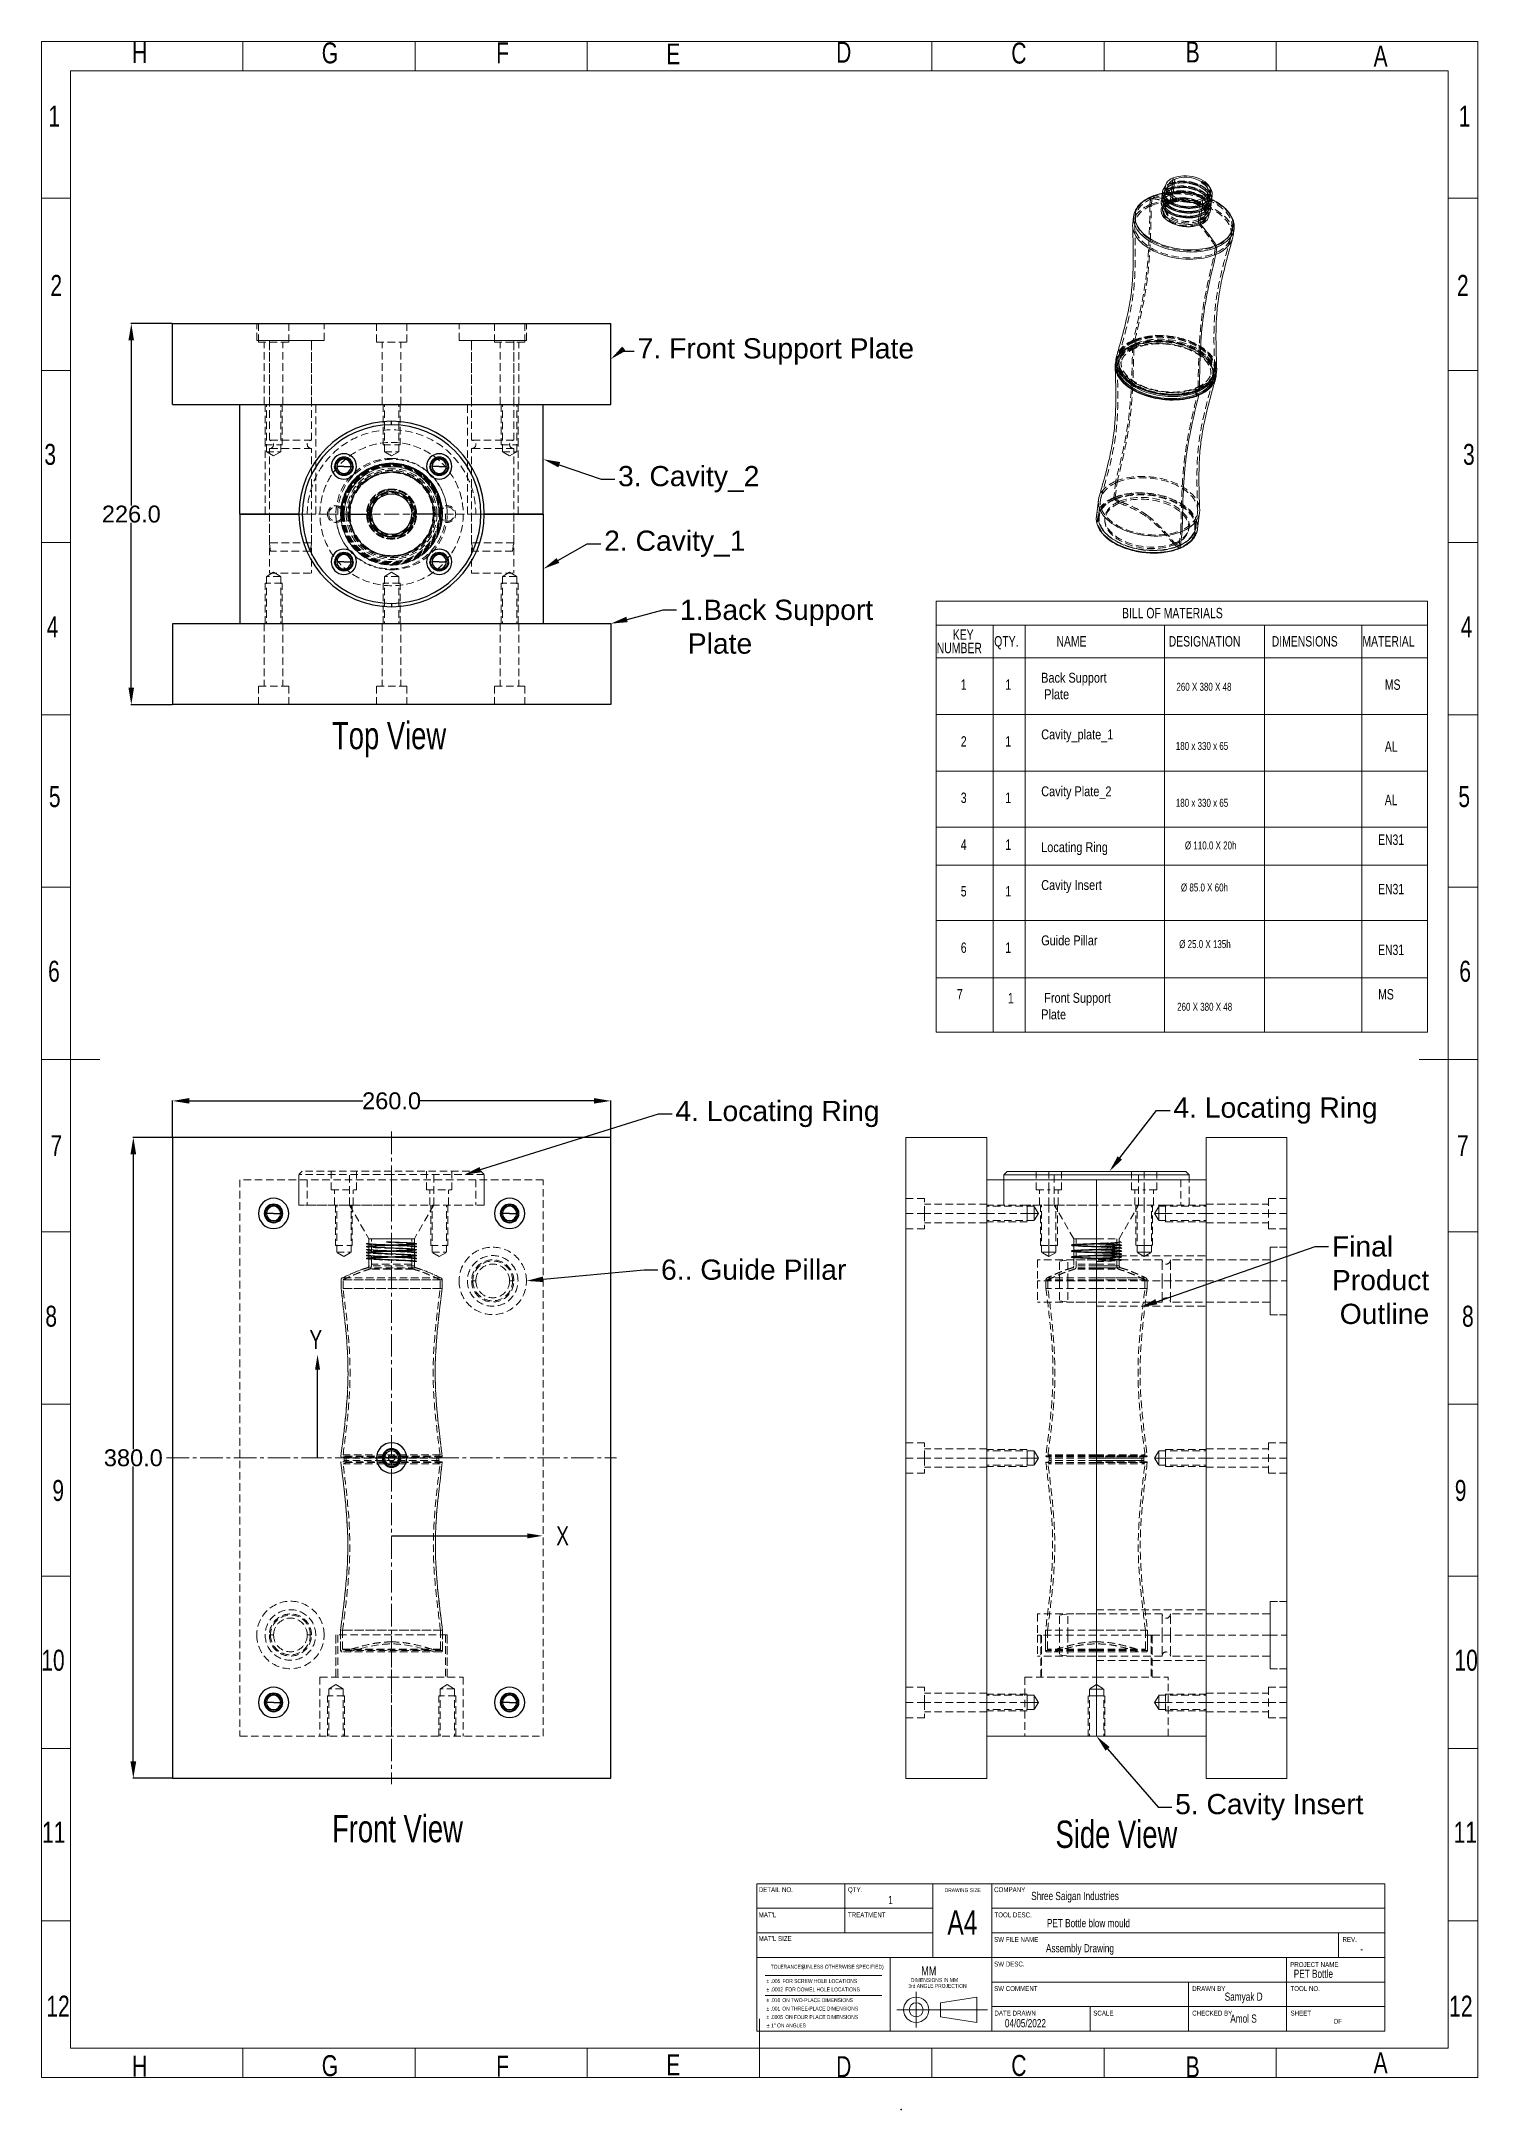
# Model space of a CAD drawing. Header units: millimetres. Extents: x -4200 to 3581, y -7493 to -4075.
# Drawn here: x -3953 to -3101, y -7392 to -6166 of the extents above; entities that cross this region are included whole.
import ezdxf
from ezdxf import colors
from ezdxf.entities.mleader import LeaderData, LeaderLine
from ezdxf.enums import TextEntityAlignment as Align
from ezdxf.math import Vec2, Vec3

# ---------------------------------------------------------------- set-up
doc = ezdxf.new("R2010")
doc.units = ezdxf.units.MM
doc.header["$LTSCALE"] = 0.7
for name, pattern in [('CENTER2', [28.575, 19.05, -3.175, 3.175, -3.175]), ('HIDDEN', [9.525, 6.35, -3.175]), ('SLD-SOLID', [0])]:
    doc.linetypes.add(name, pattern=pattern)
for name, color, linetype in [('BORDER', 174, 'Continuous'), ('cen lines', 40, 'Continuous'), ('DIM_&_NOTES', 5, 'Continuous'), ('DIM___NOTES', 5, 'SLD-SOLID'), ('txt', 20, 'Continuous')]:
    doc.layers.add(name, color=color, linetype=linetype)
doc.layers.add('dim', color=50, linetype='Continuous', lineweight=5)
doc.layers.add('out txt', color=202, linetype='Continuous', lineweight=13)
doc.styles.add('SLDTEXTSTYLE0', font='TXT', dxfattribs={"width": 0.75})
doc.styles.add('SLDTEXTSTYLE1', font='TXT', dxfattribs={"width": 0.822222})
doc.styles.get("Standard").update_dxf_attribs({"font": 'arial.ttf'})
doc.dimstyles.get("Standard").update_dxf_attribs({"dimtxt": 10, "dimasz": 11, "dimexe": 0.18, "dimexo": 0.0625, "dimgap": 0.09, "dimtad": 0, "dimtih": 1, "dimtoh": 1, "dimdec": 1, "dimzin": 0, "dimdsep": 46, "dimtxsty": 'Standard', "dimcen": 0.09, "dimadec": 0, "dimazin": 0, "dimtfac": 1, "dimtdec": 1, "dimtofl": 0, "dimtmove": 0, "dimatfit": 3, "dimfxl": 1, "dimtolj": 1, "dimtzin": 0, "dimarcsym": 0})

msp = doc.modelspace()

# ---------------------------------------------------------------- texts
at = {"color": 3, "char_height": 11.25, "attachment_point": 1, "style": 'SLDTEXTSTYLE0'}
for s, insert in [('Y', (-3794.03, -6930.07)), ('X', (-3647.63, -7046.56))]:
    msp.add_mtext(s, dxfattribs=dict(at, insert=insert))
at = {"layer": 'BORDER', "color": 2, "linetype": 'Continuous', "lineweight": 9, "style": 'SLDTEXTSTYLE0', "width": 0.75}
for s, height, p in [('260 X 380 X 48', 4.7228, (-3279.72, -6552.37)), ('Top View', 16.192, (-3780.61, -6590.46)), ('180 x 330 x 65', 4.7228, (-3280.08, -6587.44)), ('180 x 330 x 65', 4.7228, (-3280.08, -6621.17)), ('%%C 110.0 X 20h', 4.7228, (-3274.67, -6646.46)), ('%%C 85.0 X 60h', 4.7228, (-3277.04, -6671.39)), ('%%C 25.0 X 135h', 4.7228, (-3278.08, -6704.98)), ('260 X 380 X 48', 4.7228, (-3279.31, -6742.14)), ('Front View', 16.192, (-3780.61, -7238.75)), ('Side View', 16.192, (-3351.43, -7242.05)), ('1', 4.86, (-3450.68, -7272.01)), ('Assembly Drawing', 4.8578, (-3357.12, -7300.57)), ('-', 4.86, (-3170.63, -7300.98)), ('Samyak D', 4.858, (-3251.07, -7329.3)), ('Amol S', 4.858, (-3247.76, -7342.32))]:
    msp.add_text(s, height=height, dxfattribs=at).set_placement(p, align=Align.BOTTOM_LEFT)
at = {"layer": 'BORDER', "color": 3, "linetype": 'Continuous', "lineweight": 9, "style": 'SLDTEXTSTYLE0'}
for s, insert, char_height, attachment_point in [('DETAIL NO.', (-3527.52, -7260.51), 2.915, 1), ('QTY.', (-3474.55, -7260.51), 2.915, 1), ('DRAWING SIZE', (-3406.54, -7261.1), 2.3317, 2), ('COMPANY', (-3387.87, -7260.51), 2.915, 1), ('Shree Saigan Industries', (-3365.87, -7263.28), 4.8578, 1), ("MAT'L", (-3527.52, -7275.48), 2.915, 1), ('TREATMENT', (-3474.6, -7275.48), 2.915, 1), ('A4', (-3406.68, -7274.18), 14.573, 2), ('TOOL DESC.', (-3387.67, -7275.48), 2.915, 1), ('PET Bottle blow mould', (-3356.56, -7279.37), 4.8578, 1), ("MAT'L SIZE", (-3527.52, -7289.51), 2.915, 1), ('SW FILE NAME', (-3387.87, -7290.02), 2.9146, 1), ('REV.', (-3181.23, -7290.02), 2.915, 1), ('SW DESC.', (-3387.87, -7304.6), 2.915, 1), ('PROJECT NAME', (-3212.23, -7304.91), 2.9146, 1), ('PET Bottle', (-3210.12, -7309.39), 4.858, 1), ('SW COMMENT', (-3387.87, -7319.17), 2.915, 1), ('DRAWN BY', (-3270.37, -7319.17), 2.915, 1), ('TOOL NO.', (-3212.07, -7319.17), 2.915, 1), ('DATE DRAWN', (-3387.7, -7333.74), 2.915, 1), ('SCALE', (-3329.07, -7333.74), 2.915, 1), ('CHECKED BY', (-3270.37, -7333.74), 2.915, 1), ('SHEET', (-3212.07, -7333.74), 2.915, 1), ('04/05/2022', (-3381.49, -7338.73), 4.858, 1), ('OF', (-3186.53, -7338.59), 2.915, 1)]:
    msp.add_mtext(s, dxfattribs=dict(at, insert=insert, char_height=char_height, attachment_point=attachment_point))
at = {"layer": 'BORDER', "color": 2, "linetype": 'Continuous', "lineweight": 9}
for s, insert, char_height, attachment_point, style in [('TOLERANCES', (-3510.47, -7306.52), 2.332, 2, 'SLDTEXTSTYLE0'), ('(UNLESS OTHERWISE SPECIFIED)', (-3477.6, -7306.52), 2.3317, 2, 'SLDTEXTSTYLE0'), ('± .005', (-3522.84, -7314.98), 2.332, 1, 'SLDTEXTSTYLE0'), ('± .0002', (-3522.84, -7319.97), 2.332, 1, 'SLDTEXTSTYLE0'), ('FOR SCREW HOLE LOCATIONS', (-3513.44, -7314.98), 2.3317, 1, 'SLDTEXTSTYLE0'), ('FOR DOWEL HOLE LOCATIONS', (-3511.71, -7319.97), 2.3317, 1, 'SLDTEXTSTYLE0'), ('± .001', (-3522.86, -7331.34), 2.332, 1, 'SLDTEXTSTYLE0'), ('± .010', (-3522.83, -7326.33), 2.332, 1, 'SLDTEXTSTYLE0'), ('ON THREE-PLACE DIMENSIONS', (-3513.54, -7331.34), 2.3317, 1, 'SLDTEXTSTYLE0'), ('ON TWO-PLACE DIMENSIONS', (-3513.5, -7326.33), 2.3317, 1, 'SLDTEXTSTYLE0'), ('± .0005', (-3522.89, -7336.35), 2.332, 1, 'SLDTEXTSTYLE0'), ('± 1°', (-3522.86, -7341.34), 2.332, 1, 'SLDTEXTSTYLE1'), ('ON ANGLES', (-3516.58, -7341.34), 2.332, 1, 'SLDTEXTSTYLE0'), ('ON FOUR PLACE DIMENSIONS', (-3511.77, -7336.35), 2.3317, 1, 'SLDTEXTSTYLE0')]:
    msp.add_mtext(s, dxfattribs=dict(at, insert=insert, char_height=char_height, attachment_point=attachment_point, style=style))
at = {"layer": 'DIM_&_NOTES', "color": 3, "lineweight": 9, "char_height": 6.16, "attachment_point": 1, "style": 'SLDTEXTSTYLE0'}
for s, insert in [('BILL OF MATERIALS ', (-3311.98, -6501.8)), ('NUMBER', (-3421.91, -6522.52)), ('KEY', (-3412.41, -6514.56)), ('QTY.', (-3387.83, -6518.54)), ('NAME', (-3350.89, -6518.54)), ('DESIGNATION', (-3284.32, -6518.54)), ('DIMENSIONS', (-3223.2, -6518.54)), ('MATERIAL', (-3169.38, -6518.54)), ('1', (-3407.63, -6544.23)), ('1', (-3381.21, -6544.23)), ('MS', (-3156.08, -6544.23)), ('2', (-3407.63, -6577.91)), ('1', (-3381.21, -6577.91)), ('AL', (-3156.08, -6580.94)), ('3', (-3407.63, -6611.34)), ('1', (-3381.21, -6611.34)), ('AL', (-3156.15, -6612.64)), ('4', (-3407.63, -6639.14)), ('1', (-3381.21, -6639.14)), ('EN31', (-3160.12, -6636.19)), ('5', (-3407.63, -6666.78)), ('1', (-3381.21, -6666.78)), ('EN31', (-3160.12, -6665.47)), ('6', (-3407.63, -6700.23)), ('1', (-3381.21, -6700.23)), ('EN31', (-3160.12, -6701.51)), ('7', (-3409.91, -6727.87)), ('1', (-3379.68, -6730.14)), ('MS', (-3160.05, -6727.87))]:
    msp.add_mtext(s, dxfattribs=dict(at, insert=insert))
at = {"layer": 'txt', "lineweight": 9, "char_height": 5.88, "attachment_point": 1, "style": 'SLDTEXTSTYLE1'}
for s, insert in [('Back Support \\P Plate', (-3359.93, -6540.27)), ('Cavity_plate_1', (-3359.93, -6573.9)), ('Cavity Plate_2', (-3359.93, -6607.63)), ('Locating Ring', (-3359.93, -6640.76)), ('Cavity Insert', (-3359.93, -6663.23)), ('Guide Pillar', (-3359.93, -6696.05)), (' Front Support \\PPlate', (-3359.93, -6730.13))]:
    msp.add_mtext(s, dxfattribs=dict(at, insert=insert))

# ---------------------------------------------------------------- blocks, each defined once
blk = doc.blocks.new('out border')
at = {"layer": 'out txt', "linetype": 'SLD-SOLID'}
for p, q in [((73, 505), (73, 520)), ((161, 505), (161, 520)), ((249, 505), (249, 520)), ((425, 505), (425, 520)), ((513, 505), (513, 520)), ((600.9, 505), (600.9, 520)), ((-15, -505), (-15, 505)), ((-15, 505), (688.9, 505)), ((688.9, 505), (688.9, -505)), ((-15, 439.9), (-29.9, 439.9)), ((688.9, 439.9), (703.9, 439.9)), ((688.9, 439.9), (703.9, 439.9)), ((-15, 351.9), (-29.9, 351.9)), ((688.9, 351.9), (703.9, 351.9)), ((688.9, 351.9), (703.9, 351.9)), ((-15, 264), (-29.9, 264)), ((688.9, 264), (703.9, 264)), ((688.9, 264), (703.9, 264)), ((-15, 176), (-29.9, 176)), ((688.9, 176), (703.9, 176)), ((688.9, 176), (703.9, 176)), ((-15, 88), (-29.9, 88)), ((688.9, 88), (703.9, 88)), ((688.9, 88), (703.9, 88)), ((-29.9, 0), (0, 0)), ((703.9, 0), (674, 0)), ((688.9, 0), (703.9, 0)), ((-15, -88), (-29.9, -88)), ((688.9, -88), (703.9, -88)), ((688.9, -88), (703.9, -88)), ((-15, -176), (-29.9, -176)), ((688.9, -176), (703.9, -176)), ((688.9, -176), (703.9, -176)), ((-15, -264), (-29.9, -264)), ((688.9, -264), (703.9, -264)), ((688.9, -264), (703.9, -264)), ((-15, -351.9), (-29.9, -351.9)), ((688.9, -351.9), (703.9, -351.9)), ((688.9, -351.9), (703.9, -351.9)), ((-15, -439.9), (-29.9, -439.9)), ((688.9, -439.9), (703.9, -439.9)), ((688.9, -439.9), (703.9, -439.9)), ((337, -520), (337, -490.1)), ((688.9, -505), (-15, -505)), ((73, -505), (73, -520)), ((161, -505), (161, -520)), ((249, -505), (249, -520)), ((425, -505), (425, -520)), ((513, -505), (513, -520)), ((600.9, -505), (600.9, -520))]:
    blk.add_line(p, q, dxfattribs=at)
blk.add_lwpolyline([(-29.9, -520), (-29.9, 520), (703.9, 520), (703.9, -520)], close=True, dxfattribs=at)
at = {"layer": 'out txt', "linetype": 'Continuous', "style": 'SLDTEXTSTYLE0'}
for s, insert, char_height, attachment_point in [('H', (20.3, 508.9), 10.7, 8), ('G', (117.5, 508.6), 10.7, 8), ('F', (205.7, 508.8), 10.7, 8), ('E', (292.9, 508.2), 10.7, 8), ('D', (380, 509.1), 10.7, 8), ('C', (469.5, 508.5), 10.7, 8), ('B', (558.3, 509.2), 10.7, 8), ('A', (654.3, 507.1), 10.7, 8), ('1', (-23.3, 487.2), 10.7, 2), ('1', (697.2, 487.2), 10.7, 2), ('2', (-22.3, 400.7), 10.7, 2), ('2', (696.3, 400.7), 10.7, 2), ('3', (-25.4, 314.4), 10.7, 2), ('3', (699.4, 314.4), 10.7, 2), ('4', (-24.2, 226.3), 10.7, 2), ('4', (698.2, 226.3), 10.7, 2), ('5', (-23.1, 139.6), 10.7, 2), ('5', (697, 139.6), 10.7, 2), ('6', (-23.5, 50.4), 10.7, 2), ('6', (697.5, 50.4), 10.7, 2), ('7', (-22.3, -38.7), 10.7, 2), ('7', (696.3, -38.7), 10.7, 2), ('8', (-24.9, -125.8), 10.7, 2), ('8', (698.9, -125.8), 10.7, 2), ('9', (-21.3, -214.8), 10.7, 2), ('9', (695.2, -214.8), 10.7, 2), ('10', (-24, -301.5), 10.73, 2), ('10', (698, -301.5), 10.73, 2), ('11', (-23.6, -389.4), 10.73, 2), ('11', (697.6, -389.4), 10.73, 2), ('12', (-21.4, -478.2), 10.73, 2), ('12', (695.3, -478.2), 10.73, 2), ('H', (20.3, -508.9), 10.7, 2), ('G', (117.5, -508.6), 10.7, 2), ('F', (205.7, -508.8), 10.7, 2), ('E', (292.9, -508.2), 10.7, 2), ('D', (380, -509.1), 10.7, 2), ('C', (469.5, -508.5), 10.7, 2), ('B', (558.3, -509.2), 10.7, 2), ('A', (654.3, -507.1), 10.7, 2)]:
    blk.add_mtext(s, dxfattribs=dict(at, insert=insert, char_height=char_height, attachment_point=attachment_point))
blk = doc.blocks.new('A$C55b2053a')
at = {"color": 6, "linetype": 'Continuous', "lineweight": 0, "extrusion": (2.22045e-16, 1, -2.22045e-16)}
for p, q in [((2691.4, 153), (3071.4, 153)), ((2691.4, 105), (2691.4, 153)), ((3071.4, 105), (3071.4, 153)), ((2691.4, 105), (3071.4, 105)), ((2716.4, 40), (2716.4, 105)), ((3046.4, 40), (3046.4, 105)), ((3046.4, 95), (3049.4, 95)), ((3051.4, 93), (3049.4, 95)), ((3049.4, -15), (3049.4, 95)), ((3051.4, -13), (3051.4, 93)), ((3046.4, 40), (2716.4, 40)), ((2716.4, 40), (2716.4, -25)), ((2716.4, 40), (3046.4, 40)), ((3046.4, 40), (3046.4, -25)), ((3046.4, -15), (3049.4, -15)), ((3051.4, -13), (3049.4, -15)), ((3071.4, -25), (2691.4, -25)), ((2691.4, -25), (2691.4, -73)), ((3071.4, -25), (3071.4, -73)), ((3071.4, -73), (2691.4, -73))]:
    blk.add_line(p, q, dxfattribs=at)
at = {"color": 3, "linetype": 'HIDDEN', "lineweight": 0, "extrusion": (2.22045e-16, 1, -2.22045e-16)}
for p, q in [((2727.4, 142), (2727.4, 153)), ((2736.4, 142), (2736.4, 153)), ((2745.4, 142), (2745.4, 153)), ((2872.4, 142), (2872.4, 153)), ((2881.4, 142), (2881.4, 153)), ((2890.4, 142), (2890.4, 153)), ((3017.4, 142), (3017.4, 153)), ((3026.4, 142), (3026.4, 153)), ((3035.4, 142), (3035.4, 153)), ((2736.4, 142), (2727.4, 142)), ((2730.9, 105), (2730.9, 142)), ((2736.4, 142), (2745.4, 142)), ((2736.4, 105), (2736.4, 142)), ((2741.9, 105), (2741.9, 142)), ((2881.4, 142), (2872.4, 142)), ((2875.9, 105), (2875.9, 142)), ((2881.4, 142), (2890.4, 142)), ((2881.4, 105), (2881.4, 142)), ((2886.9, 105), (2886.9, 142)), ((3026.4, 142), (3017.4, 142)), ((3020.9, 105), (3020.9, 142)), ((3026.4, 142), (3035.4, 142)), ((3026.4, 105), (3026.4, 142)), ((3031.9, 105), (3031.9, 142)), ((2731.4, 81), (2731.4, 105)), ((2732.2, 77), (2732.2, 105)), ((2736.4, 105), (2736.4, 81)), ((2740.7, 77), (2740.7, 105)), ((2741.4, 81), (2741.4, 105)), ((2876.4, 81), (2876.4, 105)), ((2877.2, 77), (2877.2, 105)), ((2881.4, 105), (2881.4, 81)), ((2885.7, 77), (2885.7, 105)), ((2886.4, 81), (2886.4, 105)), ((3021.4, 81), (3021.4, 105)), ((3022.2, 77), (3022.2, 105)), ((3026.4, 105), (3026.4, 81)), ((3030.7, 77), (3030.7, 105)), ((3031.4, 81), (3031.4, 105)), ((3046.4, 95), (3031.4, 95)), ((3031.4, 95), (3046.4, 95)), ((2751.4, 82.5), (2716.4, 82.5)), ((2736.4, 81), (2731.4, 81)), ((2736.4, 77), (2732.2, 77)), ((2736.4, 74.4), (2732.2, 77)), ((2736.4, 81), (2741.4, 81)), ((2736.4, 77), (2736.4, 81)), ((2736.4, 77), (2740.7, 77)), ((2736.4, 74.4), (2736.4, 77)), ((2736.4, 74.4), (2740.7, 77)), ((2751.4, 82.5), (2751.4, 40)), ((2776.4, 75), (2763.9, 75)), ((2763.9, 40), (2763.9, 75)), ((2776.4, 73), (2776.4, 75)), ((2788.9, 75), (2776.4, 75)), ((2788.9, 40), (2788.9, 75)), ((2881.4, 81), (2876.4, 81)), ((2881.4, 77), (2877.2, 77)), ((2881.4, 74.4), (2877.2, 77)), ((2881.4, 81), (2886.4, 81)), ((2881.4, 77), (2881.4, 81)), ((2881.4, 77), (2885.7, 77)), ((2881.4, 74.4), (2881.4, 77)), ((2881.4, 74.4), (2885.7, 77)), ((2986.4, 75), (2973.9, 75)), ((2973.9, 40), (2973.9, 75)), ((2986.4, 40), (2986.4, 75)), ((2998.9, 75), (2986.4, 75)), ((2998.9, 40), (2998.9, 75)), ((3026.4, 81), (3021.4, 81)), ((3026.4, 77), (3022.2, 77)), ((3026.4, 74.4), (3022.2, 77)), ((3026.4, 81), (3031.4, 81)), ((3026.4, 77), (3026.4, 81)), ((3026.4, 77), (3030.7, 77)), ((3026.4, 74.4), (3026.4, 77)), ((3026.4, 74.4), (3030.7, 77)), ((3031.4, 40), (3031.4, 81)), ((3031.4, -1), (3031.4, 81)), ((3031.4, 73.7), (3040.4, 73.7)), ((3040.4, 75.7), (3040.4, 68.2)), ((3040.4, 75.7), (3051.4, 75.7)), ((2751.4, 73), (2776.4, 73)), ((2776.4, 72.5), (2751.4, 72.5)), ((2764.6, 62), (2763.9, 57)), ((2776.4, 62), (2764.6, 62)), ((2766.4, 40), (2766.4, 69.3)), ((2766.4, 40), (2766.4, 69.3)), ((2767.3, 40), (2767.3, 70.2)), ((2776.4, 70.2), (2767.3, 70.2)), ((2767.3, 40), (2767.3, 70.2)), ((2767.3, 70.2), (2779.3, 70.2)), ((2767.6, 40), (2767.6, 68.5)), ((2768.1, 40), (2768.1, 69)), ((2768.1, 69), (2779.3, 69)), ((2776.4, 6.9), (2776.4, 73)), ((2776.4, 70.2), (2779.3, 70.2)), ((2776.4, 62), (2788.2, 62)), ((2779.3, 40), (2779.3, 70.2)), ((2779.3, 40), (2779.3, 70.2)), ((2779.3, 40), (2779.3, 69)), ((2788.2, 62), (2788.9, 57)), ((2877.9, 40), (2877.9, 68.7)), ((2878.8, 40), (2878.8, 70)), ((2878.8, 40), (2878.8, 70)), ((2879.9, 40), (2879.9, 68)), ((2879.9, 68), (2881.3, 68)), ((2879.9, 40), (2879.9, 68)), ((2879.9, 68), (2881.3, 68)), ((2881.3, 40), (2881.3, 68)), ((2881.3, 40), (2881.3, 68)), ((2882.1, 40), (2882.1, 69.6)), ((2882.1, 40), (2882.1, 69.6)), ((2882.6, 40), (2882.6, 70)), ((2882.6, 40), (2882.6, 70)), ((2883.3, 40), (2883.3, 68.7)), ((2974.6, 62), (2973.9, 57)), ((2986.4, 62), (2974.6, 62)), ((2981.9, 40), (2981.9, 70)), ((2981.9, 70), (2987.1, 70)), ((2981.9, 40), (2981.9, 70)), ((2981.9, 70), (2987.1, 70)), ((2982, 40), (2982, 68.8)), ((2982, 68.8), (2987.1, 68.8)), ((2986.4, 62), (2998.2, 62)), ((2987.1, 40), (2987.1, 70)), ((2987.1, 40), (2987.1, 70)), ((2987.1, 40), (2987.1, 68.8)), ((2988.2, 40), (2988.2, 69.2)), ((2988.2, 40), (2988.2, 69.2)), ((2998.2, 62), (2998.9, 57)), ((3000.9, 68.2), (3003.4, 72.5)), ((3000.9, 68.2), (3003.4, 68.2)), ((3000.9, 68.2), (3003.4, 64)), ((3003.4, 72.5), (3003.4, 68.2)), ((3003.4, 72.5), (3031.4, 72.5)), ((3003.4, 64), (3003.4, 68.2)), ((3003.4, 68.2), (3007.4, 68.2)), ((3003.4, 64), (3031.4, 64)), ((3007.4, 73.2), (3007.4, 68.2)), ((3007.4, 73.2), (3031.4, 73.2)), ((3007.4, 63.2), (3007.4, 68.2)), ((3031.4, 68.2), (3007.4, 68.2)), ((3007.4, 63.2), (3031.4, 63.2)), ((3011.4, 53.5), (3031.4, 65)), ((3031.4, 68.2), (3040.4, 68.2)), ((3031.4, 65), (3051.4, 65)), ((3031.4, 62.7), (3040.4, 62.7)), ((3040.4, 60.7), (3040.4, 68.2)), ((3040.4, 68.2), (3051.4, 68.2)), ((2776.4, 57), (2763.9, 57)), ((2763.9, 1.1), (2763.9, 57)), ((2776.4, 57), (2788.9, 57)), ((2788.9, 1.1), (2788.9, 57)), ((2986.4, 57), (2973.9, 57)), ((2973.9, 1.1), (2973.9, 57)), ((2986.4, 57), (2986.4, 40)), ((2986.4, 57), (2998.9, 57)), ((2993.4, 40), (2993.4, 53)), ((2993.7, 40), (2993.7, 52.5)), ((2994.2, 40), (2994.2, 54.3)), ((2994.2, 40), (2994.2, 54.3)), ((2995.3, 40), (2995.3, 53.5)), ((3000.5, 53.5), (2995.3, 53.5)), ((2995.3, 40), (2995.3, 53.5)), ((3000.5, 53.5), (2995.3, 53.5)), ((2996.4, 52), (2995.3, 52)), ((2996.4, 40), (2996.4, 52)), ((3011.4, 52), (2996.4, 52)), ((2998.9, 1.1), (2998.9, 57)), ((3000.7, 54.8), (3000.5, 54.8)), ((3000.7, 54.8), (3000.5, 54.8)), ((3004, 53.5), (3000.7, 53.5)), ((3004, 53.5), (3000.7, 53.5)), ((3004.2, 54.8), (3004, 54.8)), ((3004.2, 54.8), (3004, 54.8)), ((3007.5, 53.5), (3004.2, 53.5)), ((3007.5, 53.5), (3004.2, 53.5)), ((3007.7, 54.8), (3007.5, 54.8)), ((3007.7, 54.8), (3007.5, 54.8)), ((3011.4, 53.5), (3007.7, 53.5)), ((3011.4, 53.5), (3007.7, 53.5)), ((3011.4, 40), (3011.4, 53.5)), ((3011.4, 53.5), (3011.4, 40)), ((3040.4, 60.7), (3051.4, 60.7)), ((2740.4, 45), (2716.4, 45)), ((2744.4, 44.2), (2716.4, 44.2)), ((2740.4, 40), (2740.4, 45)), ((2740.4, 40), (2740.4, 35)), ((2744.4, 40), (2744.4, 44.2)), ((2747, 40), (2744.4, 44.2)), ((2744.4, 40), (2744.4, 35.7)), ((2747, 40), (2744.4, 35.7)), ((2751.4, 40), (2751.4, -2.5)), ((2761.4, 40), (2761.4, -25)), ((2766.4, 40), (2766.4, 10.6)), ((2766.4, 40), (2766.4, 10.6)), ((2767.3, 40), (2767.3, 9.7)), ((2767.3, 40), (2767.3, 9.7)), ((2767.6, 40), (2767.6, 11.4)), ((2768.1, 40), (2768.1, 10.9)), ((2779.3, 40), (2779.3, 10.9)), ((2779.3, 40), (2779.3, 9.7)), ((2779.3, 9.7), (2779.3, 40)), ((2791.4, 40), (2791.4, -25)), ((2877.9, 40), (2877.9, 11.2)), ((2878.8, 40), (2878.8, 9.9)), ((2878.8, 9.9), (2878.8, 40)), ((2879.1, 10.1), (2879.1, 40)), ((2879.9, 40), (2879.9, 11.9)), ((2879.9, 11.9), (2879.9, 40)), ((2881.3, 40), (2881.3, 11.9)), ((2881.3, 11.9), (2881.3, 40)), ((2882.1, 40), (2882.1, 10.3)), ((2882.1, 10.3), (2882.1, 40)), ((2882.6, 40), (2882.6, 9.9)), ((2882.6, 9.9), (2882.6, 40)), ((2883.3, 40), (2883.3, 11.2)), ((2971.4, 40), (2971.4, -25)), ((2981.9, 40), (2981.9, 10)), ((2981.9, 10), (2981.9, 40)), ((2982, 40), (2982, 11.2)), ((2986.4, 40), (2986.4, -25)), ((2987.1, 40), (2987.1, 11.2)), ((2987.1, 40), (2987.1, 10)), ((2987.1, 10), (2987.1, 40)), ((2988.2, 40), (2988.2, 10.7)), ((2988.2, 10.7), (2988.2, 40)), ((2993.4, 40), (2993.4, 26.9)), ((2993.7, 40), (2993.7, 27.4)), ((2994.2, 40), (2994.2, 25.7)), ((2994.2, 25.7), (2994.2, 40)), ((2995.3, 40), (2995.3, 26.5)), ((2995.3, 26.5), (2995.3, 40)), ((2996.4, 40), (2996.4, 28)), ((3001.4, 40), (3001.4, -25)), ((3011.4, 40), (3011.4, 26.5)), ((3011.4, 40), (3011.4, 26.5)), ((2744.4, 35.7), (2716.4, 35.7)), ((2740.4, 35), (2716.4, 35)), ((2996.4, 28), (2995.3, 28)), ((2998.7, 26.5), (2995.3, 26.5)), ((3000.5, 26.5), (2995.3, 26.5)), ((3011.4, 28), (2996.4, 28)), ((2999, 25.2), (2998.7, 25.2)), ((3002.2, 26.5), (2999, 26.5)), ((3000.7, 25.2), (3000.5, 25.2)), ((3004, 26.5), (3000.7, 26.5)), ((3002.5, 25.2), (3002.2, 25.2)), ((3005.7, 26.5), (3002.5, 26.5)), ((3004.2, 25.2), (3004, 25.2)), ((3007.5, 26.5), (3004.2, 26.5)), ((3006, 25.2), (3005.8, 25.2)), ((3009.2, 26.5), (3006, 26.5)), ((3007.7, 25.2), (3007.5, 25.2)), ((3011.4, 26.5), (3007.7, 26.5)), ((3009.5, 25.2), (3009.2, 25.2)), ((3009.6, 26.7), (3009.4, 26.7)), ((3011.4, 26.5), (3009.5, 26.5)), ((3011.4, 26.5), (3031.4, 15)), ((3000.9, 11.7), (3003.4, 15.9)), ((3003.4, 11.7), (3003.4, 15.9)), ((3003.4, 15.9), (3031.4, 15.9)), ((3007.4, 11.7), (3007.4, 16.7)), ((3007.4, 16.7), (3031.4, 16.7)), ((3031.4, 17.2), (3040.4, 17.2)), ((3031.4, 15), (3051.4, 15)), ((3040.4, 19.2), (3040.4, 11.7)), ((3040.4, 19.2), (3051.4, 19.2)), ((2736.4, 5.5), (2732.2, 3)), ((2732.2, 3), (2736.4, 3)), ((2732.2, 3), (2732.2, -25)), ((2736.4, 5.5), (2736.4, 3)), ((2736.4, 5.5), (2740.7, 3)), ((2736.4, 3), (2736.4, -1)), ((2740.7, 3), (2736.4, 3)), ((2740.7, 3), (2740.7, -25)), ((2776.4, 7.5), (2751.4, 7.5)), ((2751.4, 6.9), (2776.4, 6.9)), ((2776.4, 1.1), (2763.9, 1.1)), ((2776.4, 9.7), (2767.3, 9.7)), ((2767.3, 9.7), (2779.3, 9.7)), ((2768.1, 10.9), (2779.3, 10.9)), ((2776.4, 9.7), (2779.3, 9.7)), ((2776.4, 6.9), (2776.4, -25)), ((2776.4, 1.1), (2788.9, 1.1)), ((2881.4, 5.5), (2877.2, 3)), ((2877.2, 3), (2881.4, 3)), ((2877.2, 3), (2877.2, -25)), ((2879.9, 11.9), (2881.3, 11.9)), ((2879.9, 11.9), (2881.3, 11.9)), ((2881.4, 5.5), (2881.4, 3)), ((2881.4, 5.5), (2885.7, 3)), ((2881.4, 3), (2881.4, -1)), ((2885.7, 3), (2881.4, 3)), ((2885.7, 3), (2885.7, -25)), ((2986.4, 1.1), (2973.9, 1.1)), ((2981.9, 10), (2987.1, 10)), ((2981.9, 10), (2987.1, 10)), ((2982, 11.2), (2987.1, 11.2)), ((2986.4, 1.1), (2998.9, 1.1)), ((3000.9, 11.7), (3003.4, 11.7)), ((3000.9, 11.7), (3003.4, 7.4)), ((3003.4, 11.7), (3007.4, 11.7)), ((3003.4, 11.7), (3003.4, 7.4)), ((3003.4, 7.4), (3031.4, 7.4)), ((3031.4, 11.7), (3007.4, 11.7)), ((3007.4, 11.7), (3007.4, 6.7)), ((3007.4, 6.7), (3031.4, 6.7)), ((3026.4, 5.5), (3022.2, 3)), ((3022.2, 3), (3026.4, 3)), ((3022.2, 3), (3022.2, -25)), ((3026.4, 5.5), (3026.4, 3)), ((3026.4, 5.5), (3030.7, 3)), ((3026.4, 3), (3026.4, -1)), ((3030.7, 3), (3026.4, 3)), ((3030.7, 3), (3030.7, -25)), ((3031.4, 11.7), (3040.4, 11.7)), ((3031.4, 6.2), (3040.4, 6.2)), ((3040.4, 4.2), (3040.4, 11.7)), ((3040.4, 11.7), (3051.4, 11.7)), ((3040.4, 4.2), (3051.4, 4.2)), ((2716.4, -2.5), (2751.4, -2.5)), ((2731.4, -1), (2736.4, -1)), ((2731.4, -1), (2731.4, -25)), ((2736.4, -25), (2736.4, -1)), ((2741.4, -1), (2736.4, -1)), ((2741.4, -1), (2741.4, -25)), ((2776.4, -3.9), (2763.9, -3.9)), ((2763.9, -63), (2763.9, -3.9)), ((2776.4, -3.9), (2788.9, -3.9)), ((2788.9, -63), (2788.9, -3.9)), ((2876.4, -1), (2881.4, -1)), ((2876.4, -1), (2876.4, -25)), ((2881.4, -25), (2881.4, -1)), ((2886.4, -1), (2881.4, -1)), ((2886.4, -1), (2886.4, -25)), ((2986.4, -3.9), (2973.9, -3.9)), ((2973.9, -63), (2973.9, -3.9)), ((2986.4, -3.9), (2998.9, -3.9)), ((2998.9, -63), (2998.9, -3.9)), ((3021.4, -1), (3026.4, -1)), ((3021.4, -1), (3021.4, -25)), ((3026.4, -25), (3026.4, -1)), ((3031.4, -1), (3026.4, -1)), ((3031.4, -1), (3031.4, -25)), ((3046.4, -10), (3031.4, -10)), ((3031.4, -15), (3046.4, -15)), ((2730.9, -25), (2730.9, -62)), ((2736.4, -25), (2736.4, -62)), ((2741.9, -25), (2741.9, -62)), ((2763.9, -25), (2763.9, -63)), ((2776.4, -25), (2776.4, -63)), ((2776.4, -25), (2776.4, -63)), ((2788.9, -25), (2788.9, -63)), ((2875.9, -25), (2875.9, -62)), ((2881.4, -25), (2881.4, -62)), ((2886.9, -25), (2886.9, -62)), ((2973.9, -25), (2973.9, -63)), ((2986.4, -25), (2986.4, -63)), ((2986.4, -25), (2986.4, -63)), ((2998.9, -25), (2998.9, -63)), ((3020.9, -25), (3020.9, -62)), ((3026.4, -25), (3026.4, -62)), ((3031.9, -25), (3031.9, -62)), ((2727.4, -62), (2736.4, -62)), ((2727.4, -62), (2727.4, -73)), ((2736.4, -62), (2736.4, -73)), ((2745.4, -62), (2736.4, -62)), ((2745.4, -62), (2745.4, -73)), ((2776.4, -63), (2756.4, -63)), ((2756.4, -73), (2756.4, -63)), ((2756.4, -63), (2776.4, -63)), ((2756.4, -63), (2756.4, -73)), ((2776.4, -63), (2776.4, -73)), ((2776.4, -63), (2796.4, -63)), ((2776.4, -63), (2776.4, -73)), ((2796.4, -63), (2776.4, -63)), ((2796.4, -73), (2796.4, -63)), ((2796.4, -63), (2796.4, -73)), ((2872.4, -62), (2881.4, -62)), ((2872.4, -62), (2872.4, -73)), ((2881.4, -62), (2881.4, -73)), ((2890.4, -62), (2881.4, -62)), ((2890.4, -62), (2890.4, -73)), ((2986.4, -63), (2966.4, -63)), ((2966.4, -73), (2966.4, -63)), ((2966.4, -63), (2986.4, -63)), ((2966.4, -63), (2966.4, -73)), ((2986.4, -63), (2986.4, -73)), ((2986.4, -63), (3006.4, -63)), ((2986.4, -63), (2986.4, -73)), ((3006.4, -63), (2986.4, -63)), ((3006.4, -73), (3006.4, -63)), ((3006.4, -63), (3006.4, -73)), ((3017.4, -62), (3026.4, -62)), ((3017.4, -62), (3017.4, -73)), ((3026.4, -62), (3026.4, -73)), ((3035.4, -62), (3026.4, -62)), ((3035.4, -62), (3035.4, -73))]:
    blk.add_line(p, q, dxfattribs=at)
at = {"color": 3, "linetype": 'HIDDEN', "lineweight": 0, "extrusion": (-4.93038e-32, -2.22045e-16, -1)}
for centre, radius, start, end in [((-2767.3, 69.3), 0.892, 0, 90), ((-2767.3, 69.3), 0.892, 0, 90), ((-2768.1, 68.5), 0.476, 360, 90), ((-2878.8, 69.8), 0.259, 82.8799, 180), ((-2878.8, 69.8), 0.259, 82.8799, 180), ((-2882.5, 69.6), 0.412, 0, 97.3305), ((-2882.5, 69.6), 0.412, 0, 97.3305), ((-2987.1, 68.7), 1.24, 90, 155.0158), ((-2987.1, 68.7), 1.24, 90, 155.0158), ((-2994.3, 53.3), 0.97, 308.433, 343.7679), ((-2995.3, 54.6), 2.63, 270, 308.433), ((-2995.3, 54.6), 1.13, 270, 343.2025), ((-2995.3, 54.6), 1.13, 270, 343.2025), ((-2994.3, 26.6), 0.97, 16.2321, 51.567), ((-2995.3, 25.3), 2.63, 51.567, 90), ((-2995.3, 25.3), 1.13, 16.7975, 90), ((-2995.3, 25.3), 1.13, 16.7975, 90), ((-2763.9, -1.4), 2.5, 90, 270), ((-2767.3, 10.6), 0.892, 270, 360), ((-2767.3, 10.6), 0.892, 270, 360), ((-2768.1, 11.4), 0.476, 270, 0), ((-2788.9, -1.4), 2.5, 270, 90), ((-2878.8, 10.1), 0.259, 180, 277.1201), ((-2878.8, 10.1), 0.259, 180, 277.1201), ((-2882.5, 10.3), 0.412, 262.6695, 360), ((-2882.5, 10.3), 0.412, 262.6695, 360), ((-2973.9, -1.4), 2.5, 90, 270), ((-2987.1, 11.2), 1.24, 204.9842, 270), ((-2987.1, 11.2), 1.24, 204.9842, 270), ((-2998.9, -1.4), 2.5, 270, 90)]:
    blk.add_arc(centre, radius, start, end, dxfattribs=at)
at = {"color": 3, "linetype": 'HIDDEN', "lineweight": 0}
for points, knots in [([(2766.4, 65), (2766.9, 63.3), (2767.4, 61.7), (2768.4, 58.4), (2768.8, 56.7), (2769.6, 53.4), (2770, 51.8), (2770.6, 48.4), (2770.8, 46.7), (2771.1, 43.4), (2771.1, 41.7), (2771.2, 40)], [0.0194674, 0.0194674, 0.0194674, 0.0194674, 0.2155739, 0.2155739, 0.4116805, 0.4116805, 0.607787, 0.607787, 0.8038935, 0.8038935, 1, 1, 1, 1]), ([(2766.4, 65), (2766.9, 63.3), (2767.4, 61.7), (2768.4, 58.4), (2768.8, 56.7), (2769.6, 53.4), (2770, 51.8), (2770.6, 48.4), (2770.8, 46.7), (2771.1, 43.4), (2771.1, 41.7), (2771.2, 40)], [0.0194674, 0.0194674, 0.0194674, 0.0194674, 0.2155739, 0.2155739, 0.4116805, 0.4116805, 0.607787, 0.607787, 0.8038935, 0.8038935, 1, 1, 1, 1]), ([(2772.4, 40), (2772.3, 41.7), (2772.3, 43.4), (2772, 46.8), (2771.8, 48.5), (2771.2, 51.9), (2770.8, 53.6), (2770, 56.9), (2769.6, 58.6), (2768.6, 61.9), (2768.1, 63.5), (2767.6, 65.1)], [0, 0, 0, 0, 0.19801, 0.19801, 0.3960201, 0.3960201, 0.5940301, 0.5940301, 0.7920401, 0.7920401, 0.9900502, 0.9900502, 0.9900502, 0.9900502]), ([(2878.8, 70), (2872.2, 69.2), (2865.5, 68.4), (2852.3, 67), (2845.6, 66.4), (2832.4, 65.9), (2825.8, 65.9), (2812.5, 66.5), (2805.9, 67.1), (2792.6, 68.5), (2786, 69.3), (2779.3, 70.2)], [0.0097675, 0.0097675, 0.0097675, 0.0097675, 0.2058602, 0.2058602, 0.4019529, 0.4019529, 0.5980456, 0.5980456, 0.7941383, 0.7941383, 0.990231, 0.990231, 0.990231, 0.990231]), ([(2878.8, 70), (2872.2, 69.2), (2865.5, 68.4), (2852.3, 67), (2845.6, 66.4), (2832.4, 65.9), (2825.8, 65.9), (2812.5, 66.5), (2805.9, 67.1), (2792.6, 68.5), (2786, 69.3), (2779.3, 70.2)], [0.0097675, 0.0097675, 0.0097675, 0.0097675, 0.2058602, 0.2058602, 0.4019529, 0.4019529, 0.5980456, 0.5980456, 0.7941383, 0.7941383, 0.990231, 0.990231, 0.990231, 0.990231]), ([(2779.3, 69), (2785.8, 68.2), (2792.4, 67.3), (2805.5, 65.9), (2812.1, 65.3), (2825.3, 64.7), (2831.9, 64.6), (2845.1, 65.2), (2851.6, 65.7), (2864.8, 67.1), (2871.4, 67.9), (2877.9, 68.7)], [0.0097984, 0.0097984, 0.0097984, 0.0097984, 0.2058798, 0.2058798, 0.4019613, 0.4019613, 0.5980427, 0.5980427, 0.7941241, 0.7941241, 0.9902055, 0.9902055, 0.9902055, 0.9902055]), ([(2877.9, 68.7), (2877.9, 68.5), (2878, 68.3), (2878.2, 67.9), (2878.3, 67.7), (2878.6, 67.3), (2878.7, 67.2), (2879.1, 67), (2879.3, 66.9), (2879.7, 66.8), (2879.9, 66.8), (2880.4, 66.8), (2880.8, 66.8), (2881.4, 66.8), (2881.7, 66.9), (2882.1, 67), (2882.3, 67.1), (2882.6, 67.3), (2882.8, 67.5), (2883, 67.8), (2883.1, 68), (2883.3, 68.4), (2883.3, 68.6), (2883.3, 68.7)], [0.0099167, 0.0099167, 0.0099167, 0.0099167, 0.0956253, 0.0956253, 0.1744053, 0.1744053, 0.2482715, 0.2482715, 0.3230743, 0.3230743, 0.4032293, 0.4032293, 0.5994087, 0.5994087, 0.6974985, 0.6974985, 0.7729699, 0.7729699, 0.8511261, 0.8511261, 0.9311381, 0.9311381, 0.9908139, 0.9908139, 0.9908139, 0.9908139]), ([(2879.9, 68), (2879.8, 68), (2879.8, 68.1), (2879.6, 68.1), (2879.5, 68.1), (2879.4, 68.2), (2879.3, 68.3), (2879.2, 68.5), (2879.2, 68.5), (2879.1, 68.7), (2879.1, 68.8), (2879.1, 68.8), (2879.1, 68.8), (2879.1, 68.8)], [0.0537245, 0.0537245, 0.0537245, 0.0537245, 0.2326335, 0.2326335, 0.4115424, 0.4115424, 0.5890456, 0.5890456, 0.7664293, 0.7664293, 0.9453383, 0.9453383, 0.9482692, 0.9482692, 0.9482692, 0.9482692]), ([(2879.9, 68), (2879.8, 68), (2879.8, 68.1), (2879.6, 68.1), (2879.5, 68.1), (2879.4, 68.2), (2879.3, 68.3), (2879.2, 68.5), (2879.2, 68.5), (2879.1, 68.7), (2879.1, 68.8), (2879.1, 68.8), (2879.1, 68.8), (2879.1, 68.8)], [0.0532624, 0.0532624, 0.0532624, 0.0532624, 0.2323491, 0.2323491, 0.4114358, 0.4114358, 0.5891154, 0.5891154, 0.7666754, 0.7666754, 0.9457621, 0.9457621, 0.9486959, 0.9486959, 0.9486959, 0.9486959]), ([(2882.1, 68.8), (2882.1, 68.8), (2882.1, 68.7), (2882, 68.5), (2882, 68.5), (2881.9, 68.3), (2881.9, 68.3), (2881.7, 68.2), (2881.6, 68.1), (2881.5, 68.1), (2881.4, 68.1), (2881.3, 68), (2881.3, 68), (2881.3, 68)], [0.0458417, 0.0458417, 0.0458417, 0.0458417, 0.2197022, 0.2197022, 0.401442, 0.401442, 0.5831819, 0.5831819, 0.7649044, 0.7649044, 0.9466442, 0.9466442, 0.954541, 0.954541, 0.954541, 0.954541]), ([(2882.1, 68.8), (2882.1, 68.8), (2882.1, 68.7), (2882, 68.5), (2882, 68.5), (2881.9, 68.3), (2881.9, 68.3), (2881.7, 68.2), (2881.6, 68.1), (2881.5, 68.1), (2881.4, 68.1), (2881.3, 68), (2881.3, 68), (2881.3, 68)], [0.045448, 0.045448, 0.045448, 0.045448, 0.2194578, 0.2194578, 0.4013538, 0.4013538, 0.5832498, 0.5832498, 0.7651283, 0.7651283, 0.9470243, 0.9470243, 0.9549279, 0.9549279, 0.9549279, 0.9549279]), ([(2981.9, 70), (2975.3, 69.1), (2968.6, 68.3), (2955.4, 66.9), (2948.8, 66.3), (2935.5, 65.7), (2928.9, 65.7), (2915.7, 66.3), (2909, 66.9), (2895.8, 68.3), (2889.2, 69.2), (2882.6, 70)], [0.0193459, 0.0193459, 0.0193459, 0.0193459, 0.2135418, 0.2135418, 0.4077377, 0.4077377, 0.6019337, 0.6019337, 0.7961296, 0.7961296, 0.9903255, 0.9903255, 0.9903255, 0.9903255]), ([(2981.9, 70), (2975.3, 69.1), (2968.6, 68.3), (2955.4, 66.9), (2948.8, 66.3), (2935.5, 65.7), (2928.9, 65.7), (2915.7, 66.3), (2909, 66.9), (2895.8, 68.3), (2889.2, 69.2), (2882.6, 70)], [0.0193459, 0.0193459, 0.0193459, 0.0193459, 0.2135418, 0.2135418, 0.4077377, 0.4077377, 0.6019337, 0.6019337, 0.7961296, 0.7961296, 0.9903255, 0.9903255, 0.9903255, 0.9903255]), ([(2883.3, 68.7), (2889.9, 67.9), (2896.4, 67), (2909.6, 65.6), (2916.1, 65.1), (2929.3, 64.5), (2935.9, 64.6), (2949.1, 65.2), (2955.7, 65.7), (2968.8, 67.1), (2975.4, 67.9), (2982, 68.8)], [0.009797, 0.009797, 0.009797, 0.009797, 0.2058784, 0.2058784, 0.4019599, 0.4019599, 0.5980413, 0.5980413, 0.7941228, 0.7941228, 0.9902042, 0.9902042, 0.9902042, 0.9902042]), ([(2987.1, 68.8), (2987.6, 67.7), (2988.1, 66.7), (2989, 64.6), (2989.5, 63.6), (2990.4, 61.5), (2990.8, 60.5), (2991.6, 58.4), (2992, 57.3), (2992.7, 55.2), (2993.1, 54.1), (2993.4, 53)], [0.0096823, 0.0096823, 0.0096823, 0.0096823, 0.2057821, 0.2057821, 0.4018818, 0.4018818, 0.5979816, 0.5979816, 0.7940814, 0.7940814, 0.9901812, 0.9901812, 0.9901812, 0.9901812]), ([(2994.2, 54.3), (2993.9, 55.3), (2993.6, 56.3), (2992.9, 58.4), (2992.5, 59.4), (2991.7, 61.4), (2991.3, 62.4), (2990.5, 64.3), (2990, 65.3), (2989.1, 67.3), (2988.7, 68.3), (2988.2, 69.2)], [0.0098118, 0.0098118, 0.0098118, 0.0098118, 0.2058939, 0.2058939, 0.401976, 0.401976, 0.5980581, 0.5980581, 0.7941402, 0.7941402, 0.9902223, 0.9902223, 0.9902223, 0.9902223]), ([(2994.2, 54.3), (2993.9, 55.3), (2993.6, 56.3), (2992.9, 58.4), (2992.5, 59.4), (2991.7, 61.4), (2991.3, 62.4), (2990.5, 64.3), (2990, 65.3), (2989.1, 67.3), (2988.7, 68.3), (2988.2, 69.2)], [0.0098118, 0.0098118, 0.0098118, 0.0098118, 0.2058939, 0.2058939, 0.401976, 0.401976, 0.5980581, 0.5980581, 0.7941402, 0.7941402, 0.9902223, 0.9902223, 0.9902223, 0.9902223]), ([(2997.9, 40), (2997.9, 38.9), (2998, 37.4), (2998.1, 34.3), (2998.1, 33), (2998.3, 30.7), (2998.3, 29.1), (2998.5, 26.7), (2998.6, 25.9), (2998.7, 25.1), (2998.8, 25.1), (2998.9, 25.8), (2999, 26.5), (2999.2, 28.8), (2999.2, 30.4), (2999.4, 33.1), (2999.4, 34.8), (2999.6, 38.7), (2999.7, 40.7), (2999.8, 44), (2999.8, 45.9), (3000, 49.4), (3000.1, 50.8), (3000.2, 53.1), (3000.3, 53.9), (3000.4, 54.8), (3000.5, 54.9), (3000.7, 54.2), (3000.7, 53.4), (3000.9, 51.7), (3000.9, 50.5), (3001.1, 47.3), (3001.2, 45.5), (3001.3, 42.2), (3001.4, 40.2), (3001.5, 35.9), (3001.6, 34.1), (3001.7, 30.7), (3001.8, 29.3), (3002, 27), (3002, 26.2), (3002.2, 25), (3002.3, 25.1), (3002.4, 25.5), (3002.5, 26), (3002.6, 28), (3002.7, 29.3), (3002.8, 32.4), (3002.9, 34.1), (3003, 37.9), (3003.1, 39.8), (3003.3, 43.9), (3003.3, 45.8), (3003.5, 48.8), (3003.5, 50.2), (3003.7, 52.6), (3003.8, 53.5), (3003.9, 54.5), (3004, 54.9), (3004.1, 54.5), (3004.2, 54), (3004.3, 52.3), (3004.4, 51.1), (3004.6, 48.1), (3004.6, 46.4), (3004.8, 42.4), (3004.9, 40.5), (3005, 37.6), (3005, 35.6), (3005.2, 31.7), (3005.3, 30.1), (3005.4, 27.6), (3005.5, 26.6), (3005.6, 25.4), (3005.7, 25.1), (3005.9, 25.3), (3005.9, 26), (3006.1, 27.4), (3006.1, 28.6), (3006.3, 31.6), (3006.4, 33.3), (3006.5, 36.4), (3006.6, 38.3), (3006.7, 42.5), (3006.8, 44.4), (3006.9, 47.9), (3007, 49.5), (3007.2, 52.1), (3007.2, 53.2), (3007.4, 54.6), (3007.5, 54.8), (3007.6, 54.7), (3007.7, 54.3), (3007.8, 52.7), (3007.9, 51.5), (3008, 49.2), (3008.1, 47.6), (3008.2, 43.6), (3008.3, 41.6), (3008.5, 37.8), (3008.5, 35.9), (3008.7, 32.3), (3008.7, 30.7), (3008.9, 27.7), (3009, 26.8), (3009.1, 25.7), (3009.1, 25.4), (3009.3, 25.1), (3009.3, 25.2), (3009.4, 25.5)], [0.000714, 0.000714, 0.000714, 0.000714, 0.318889, 0.318889, 0.575233, 0.575233, 0.808038, 0.808038, 0.999844, 0.999844, 1.192203, 1.192203, 1.381396, 1.381396, 1.623876, 1.623876, 1.95045, 1.95045, 2.33097, 2.33097, 2.675743, 2.675743, 2.977276, 2.977276, 3.282148, 3.282148, 3.57733, 3.57733, 3.937365, 3.937365, 4.307937, 4.307937, 4.658639, 4.658639, 4.909272, 4.909272, 5.108438, 5.108438, 5.312151, 5.312151, 5.507771, 5.507771, 5.770399, 5.770399, 6.075565, 6.075565, 6.342802, 6.342802, 6.611044, 6.611044, 6.87198, 6.87198, 7.183073, 7.183073, 7.539674, 7.539674, 7.896276, 7.896276, 8.207369, 8.207369, 8.468305, 8.468305, 8.736547, 8.736547, 9.003784, 9.003784, 9.30895, 9.30895, 9.571578, 9.571578, 9.767198, 9.767198, 9.970911, 9.970911, 10.170077, 10.170077, 10.42071, 10.42071, 10.771412, 10.771412, 11.141984, 11.141984, 11.502019, 11.502019, 11.797201, 11.797201, 12.102073, 12.102073, 12.403606, 12.403606, 12.748379, 12.748379, 13.128899, 13.128899, 13.455473, 13.455473, 13.697953, 13.697953, 13.887146, 13.887146, 14.079505, 14.079505, 14.271311, 14.271311, 14.504116, 14.504116, 14.760252, 14.760252, 15.07901, 15.07901, 15.07901, 15.07901]), ([(2998.1, 40), (2998.2, 38.9), (2998.2, 37.4), (2998.3, 34.3), (2998.4, 33), (2998.5, 30.7), (2998.6, 29.1), (2998.7, 26.7), (2998.8, 25.9), (2999, 25.1), (2999, 25.1), (2999.2, 25.8), (2999.2, 26.5), (2999.4, 28.8), (2999.5, 30.4), (2999.6, 33.1), (2999.7, 34.8), (2999.8, 38.7), (2999.9, 40.7), (3000, 44), (3000.1, 45.9), (3000.3, 49.4), (3000.3, 50.8), (3000.5, 53.1), (3000.5, 53.9), (3000.7, 54.8), (3000.8, 54.9), (3000.9, 54.2), (3001, 53.4), (3001.1, 51.7), (3001.2, 50.5), (3001.3, 47.3), (3001.4, 45.5), (3001.5, 42.2), (3001.6, 40.2), (3001.8, 35.9), (3001.8, 34.1), (3002, 30.7), (3002.1, 29.3), (3002.2, 27), (3002.3, 26.2), (3002.4, 25), (3002.5, 25.1), (3002.6, 25.5), (3002.7, 26), (3002.9, 28), (3002.9, 29.3), (3003.1, 32.4), (3003.2, 34.1), (3003.3, 37.9), (3003.4, 39.8), (3003.5, 43.9), (3003.6, 45.8), (3003.7, 48.8), (3003.8, 50.2), (3003.9, 52.6), (3004, 53.5), (3004.1, 54.5), (3004.2, 54.9), (3004.4, 54.5), (3004.4, 54), (3004.6, 52.3), (3004.7, 51.1), (3004.8, 48.1), (3004.9, 46.4), (3005, 42.4), (3005.1, 40.5), (3005.2, 37.6), (3005.3, 35.6), (3005.5, 31.7), (3005.5, 30.1), (3005.7, 27.6), (3005.7, 26.6), (3005.9, 25.4), (3006, 25.1), (3006.1, 25.3), (3006.2, 26), (3006.3, 27.4), (3006.4, 28.6), (3006.5, 31.6), (3006.6, 33.3), (3006.7, 36.4), (3006.8, 38.3), (3007, 42.5), (3007, 44.4), (3007.2, 47.9), (3007.3, 49.5), (3007.4, 52.1), (3007.5, 53.2), (3007.6, 54.6), (3007.7, 54.8), (3007.8, 54.7), (3007.9, 54.3), (3008.1, 52.7), (3008.1, 51.5), (3008.3, 49.2), (3008.3, 47.6), (3008.5, 43.6), (3008.6, 41.6), (3008.7, 37.8), (3008.8, 35.9), (3008.9, 32.3), (3009, 30.7), (3009.2, 27.7), (3009.2, 26.8), (3009.3, 25.7), (3009.4, 25.4), (3009.5, 25.1), (3009.6, 25.2), (3009.6, 25.5)], [-15.058921, -15.058921, -15.058921, -15.058921, -14.740581, -14.740581, -14.48478, -14.48478, -14.25228, -14.25228, -14.060726, -14.060726, -13.868619, -13.868619, -13.679673, -13.679673, -13.437512, -13.437512, -13.111366, -13.111366, -12.731344, -12.731344, -12.387022, -12.387022, -12.085885, -12.085885, -11.781412, -11.781412, -11.486617, -11.486617, -11.127054, -11.127054, -10.756968, -10.756968, -10.406726, -10.406726, -10.156421, -10.156421, -9.957515, -9.957515, -9.754069, -9.754069, -9.558706, -9.558706, -9.296422, -9.296422, -8.991656, -8.991656, -8.724769, -8.724769, -8.456879, -8.456879, -8.196284, -8.196284, -7.885599, -7.885599, -7.529465, -7.529465, -7.173331, -7.173331, -6.862646, -6.862646, -6.602051, -6.602051, -6.334161, -6.334161, -6.067274, -6.067274, -5.762508, -5.762508, -5.500224, -5.500224, -5.304861, -5.304861, -5.101415, -5.101415, -4.902509, -4.902509, -4.652205, -4.652205, -4.301963, -4.301963, -3.931876, -3.931876, -3.572313, -3.572313, -3.277518, -3.277518, -2.973045, -2.973045, -2.671908, -2.671908, -2.327586, -2.327586, -1.947565, -1.947565, -1.621418, -1.621418, -1.379257, -1.379257, -1.190311, -1.190311, -0.998204, -0.998204, -0.80665, -0.80665, -0.57415, -0.57415, -0.318349, -0.318349, -0.000009, -0.000009, -0.000009, -0.000009]), ([(2999.6, 40), (2999.7, 41), (2999.7, 42), (2999.8, 43.9), (2999.8, 44.9), (2999.9, 47), (3000, 48.8), (3000.1, 51.8), (3000.2, 52.9), (3000.4, 54.5), (3000.4, 54.8), (3000.6, 54.8), (3000.7, 54.3), (3000.8, 53.1), (3000.8, 52.1), (3001, 49.1), (3001.1, 47.4), (3001.2, 43.9), (3001.3, 41.9), (3001.4, 40)], [0.000003, 0.000003, 0.000003, 0.000003, 0.300042, 0.300042, 0.599771, 0.599771, 1.005683, 1.005683, 1.322539, 1.322539, 1.685409, 1.685409, 2.161874, 2.161874, 2.568815, 2.568815, 2.889798, 2.889798, 3.214168, 3.214168, 3.214168, 3.214168]), ([(2999.6, 40), (2999.6, 40.3), (2999.7, 40.7), (2999.7, 41.4), (2999.7, 41.7), (2999.7, 42.8), (2999.8, 43.5), (2999.8, 44.6), (2999.8, 45), (2999.9, 45.7), (2999.9, 45.9), (2999.9, 46.7), (2999.9, 47.2), (3000, 48.1), (3000, 48.5), (3000, 49.3), (3000.1, 49.6), (3000.1, 50.4), (3000.1, 50.9), (3000.2, 51.5), (3000.2, 51.7), (3000.2, 52), (3000.3, 52.2), (3000.3, 52.6), (3000.3, 52.8), (3000.4, 53.1), (3000.4, 53.3), (3000.5, 53.4), (3000.5, 53.5), (3000.5, 53.5), (3000.5, 53.4), (3000.6, 53.3), (3000.6, 53.2), (3000.6, 53.1), (3000.6, 53), (3000.7, 52.8), (3000.7, 52.6), (3000.7, 52.2), (3000.8, 51.8), (3000.8, 51.2), (3000.8, 50.9), (3000.9, 50.2), (3000.9, 49.8), (3001, 49.1), (3001, 48.7), (3001, 48.2), (3001, 47.9), (3001.1, 47.3), (3001.1, 46.9), (3001.1, 45.9), (3001.1, 45.3), (3001.2, 44.2), (3001.2, 43.7), (3001.3, 42.7), (3001.3, 42.2), (3001.3, 41.3), (3001.3, 40.9), (3001.4, 40.3), (3001.4, 40.1), (3001.4, 40)], [-4.246103, -4.246103, -4.246103, -4.246103, -4.132, -4.132, -4.036309, -4.036309, -3.808009, -3.808009, -3.684987, -3.684987, -3.59646, -3.59646, -3.428017, -3.428017, -3.265271, -3.265271, -3.121351, -3.121351, -2.909144, -2.909144, -2.782118, -2.782118, -2.692457, -2.692457, -2.49429, -2.49429, -2.278718, -2.278718, -2.128168, -2.128168, -1.939495, -1.939495, -1.819753, -1.819753, -1.729421, -1.729421, -1.600061, -1.600061, -1.375994, -1.375994, -1.226826, -1.226826, -1.043481, -1.043481, -0.911472, -0.911472, -0.819095, -0.819095, -0.682649, -0.682649, -0.476385, -0.476385, -0.32961, -0.32961, -0.167729, -0.167729, -0.056184, -0.056184, -0.000001, -0.000001, -0.000001, -0.000001]), ([(2999.6, 40), (2999.7, 40.9), (2999.7, 41.9), (2999.8, 43.8), (2999.8, 44.7), (2999.9, 46.1), (2999.9, 46.7), (3000, 47.9), (3000, 48.4), (3000.1, 49.7), (3000.1, 50.4), (3000.2, 51.6), (3000.2, 52), (3000.4, 53.1), (3000.4, 53.5), (3000.5, 53.5), (3000.6, 53.4), (3000.6, 53.1), (3000.7, 52.9), (3000.7, 52.2), (3000.8, 51.5), (3000.9, 50.3), (3000.9, 49.9), (3001, 48.2), (3001.1, 46.7), (3001.2, 44.5), (3001.2, 44), (3001.3, 42.3), (3001.3, 41.1), (3001.4, 40)], [-4.251363, -4.251363, -4.251363, -4.251363, -3.957472, -3.957472, -3.673419, -3.673419, -3.481531, -3.481531, -3.262407, -3.262407, -2.950957, -2.950957, -2.663364, -2.663364, -2.131077, -2.131077, -1.882487, -1.882487, -1.669907, -1.669907, -1.23434, -1.23434, -1.056023, -1.056023, -0.522304, -0.522304, -0.349274, -0.349274, -0.000003, -0.000003, -0.000003, -0.000003]), ([(2999.9, 40), (2999.9, 41), (2999.9, 42), (3000, 43.9), (3000.1, 44.9), (3000.2, 47), (3000.2, 48.8), (3000.4, 51.8), (3000.5, 52.9), (3000.6, 54.5), (3000.7, 54.8), (3000.8, 54.8), (3000.9, 54.3), (3001, 53.1), (3001.1, 52.1), (3001.3, 49.1), (3001.3, 47.4), (3001.5, 43.9), (3001.6, 41.9), (3001.6, 40)], [-5.783241, -5.783241, -5.783241, -5.783241, -5.243382, -5.243382, -4.704081, -4.704081, -3.973724, -3.973724, -3.403606, -3.403606, -2.750695, -2.750695, -1.893394, -1.893394, -1.161186, -1.161186, -0.583642, -0.583642, -0.000003, -0.000003, -0.000003, -0.000003]), ([(3001.6, 40), (3001.6, 40.1), (3001.6, 40.3), (3001.6, 40.9), (3001.6, 41.3), (3001.5, 42.2), (3001.5, 42.7), (3001.5, 43.7), (3001.4, 44.2), (3001.4, 45.3), (3001.4, 45.9), (3001.3, 46.9), (3001.3, 47.3), (3001.3, 47.9), (3001.3, 48.2), (3001.2, 48.7), (3001.2, 49.1), (3001.2, 49.8), (3001.1, 50.2), (3001.1, 50.9), (3001.1, 51.2), (3001, 51.8), (3001, 52.2), (3000.9, 52.6), (3000.9, 52.8), (3000.9, 53), (3000.9, 53.1), (3000.9, 53.2), (3000.8, 53.3), (3000.8, 53.4), (3000.8, 53.5), (3000.7, 53.5), (3000.7, 53.4), (3000.7, 53.3), (3000.6, 53.1), (3000.6, 52.8), (3000.5, 52.6), (3000.5, 52.2), (3000.5, 52), (3000.5, 51.7), (3000.4, 51.5), (3000.4, 50.9), (3000.4, 50.4), (3000.3, 49.6), (3000.3, 49.3), (3000.3, 48.5), (3000.2, 48.1), (3000.2, 47.2), (3000.2, 46.7), (3000.1, 45.9), (3000.1, 45.7), (3000.1, 45), (3000.1, 44.6), (3000, 43.5), (3000, 42.8), (2999.9, 41.7), (2999.9, 41.4), (2999.9, 40.7), (2999.9, 40.3), (2999.9, 40)], [-4.246109, -4.246109, -4.246109, -4.246109, -4.189926, -4.189926, -4.078382, -4.078382, -3.9165, -3.9165, -3.769725, -3.769725, -3.563462, -3.563462, -3.427015, -3.427015, -3.334638, -3.334638, -3.202629, -3.202629, -3.019285, -3.019285, -2.870116, -2.870116, -2.646049, -2.646049, -2.516689, -2.516689, -2.426357, -2.426357, -2.306615, -2.306615, -2.117942, -2.117942, -1.967392, -1.967392, -1.75182, -1.75182, -1.553653, -1.553653, -1.463992, -1.463992, -1.336967, -1.336967, -1.12476, -1.12476, -0.98084, -0.98084, -0.818093, -0.818093, -0.64965, -0.64965, -0.561124, -0.561124, -0.438102, -0.438102, -0.209802, -0.209802, -0.11411, -0.11411, -0.000007, -0.000007, -0.000007, -0.000007]), ([(3001.6, 40), (3001.6, 41.1), (3001.5, 42.3), (3001.5, 44), (3001.4, 44.5), (3001.3, 46.7), (3001.3, 48.2), (3001.2, 49.9), (3001.1, 50.3), (3001.1, 51.5), (3001, 52.2), (3000.9, 52.9), (3000.9, 53.1), (3000.8, 53.4), (3000.8, 53.5), (3000.7, 53.5), (3000.6, 53.1), (3000.5, 52), (3000.4, 51.6), (3000.4, 50.4), (3000.3, 49.7), (3000.3, 48.4), (3000.2, 47.9), (3000.2, 46.7), (3000.1, 46.1), (3000.1, 44.7), (3000, 43.8), (3000, 41.9), (2999.9, 40.9), (2999.9, 40)], [-4.251363, -4.251363, -4.251363, -4.251363, -3.902092, -3.902092, -3.729062, -3.729062, -3.195343, -3.195343, -3.017026, -3.017026, -2.581459, -2.581459, -2.368879, -2.368879, -2.120289, -2.120289, -1.588002, -1.588002, -1.300409, -1.300409, -0.988959, -0.988959, -0.769835, -0.769835, -0.577947, -0.577947, -0.293894, -0.293894, -0.000003, -0.000003, -0.000003, -0.000003]), ([(3003.1, 40), (3003.2, 41), (3003.2, 42), (3003.3, 43.9), (3003.3, 44.9), (3003.4, 48), (3003.5, 49.5), (3003.6, 51.5), (3003.7, 52.8), (3003.9, 54.4), (3003.9, 54.8), (3004.1, 54.8), (3004.1, 54.4), (3004.3, 52.8), (3004.4, 51.5), (3004.5, 49.5), (3004.6, 48), (3004.7, 44.9), (3004.7, 43.9), (3004.8, 42), (3004.8, 41), (3004.9, 40)], [0.000002, 0.000002, 0.000002, 0.000002, 0.300889, 0.300889, 0.602699, 0.602699, 1.329398, 1.329398, 2.003913, 2.003913, 2.518405, 2.518405, 3.032896, 3.032896, 3.707412, 3.707412, 4.434111, 4.434111, 4.735921, 4.735921, 5.036808, 5.036808, 5.036808, 5.036808]), ([(3003.1, 40), (3003.2, 40.7), (3003.2, 41.4), (3003.2, 42.5), (3003.2, 42.8), (3003.3, 43.5), (3003.3, 44), (3003.3, 45), (3003.4, 45.6), (3003.4, 46.5), (3003.4, 46.9), (3003.5, 48), (3003.5, 48.6), (3003.6, 49.4), (3003.6, 49.7), (3003.6, 50.2), (3003.6, 50.3), (3003.6, 50.9), (3003.7, 51.2), (3003.7, 51.7), (3003.7, 52), (3003.8, 52.4), (3003.8, 52.6), (3003.8, 53), (3003.9, 53.2), (3003.9, 53.4), (3003.9, 53.4), (3004, 53.4), (3004, 53.5), (3004, 53.5), (3004, 53.5), (3004.1, 53.4), (3004.1, 53.3), (3004.1, 53.1), (3004.1, 53), (3004.2, 52.7), (3004.2, 52.5), (3004.3, 52), (3004.3, 51.6), (3004.3, 51.1), (3004.4, 50.9), (3004.4, 50.4), (3004.4, 50.1), (3004.5, 49.1), (3004.5, 48.3), (3004.6, 47), (3004.6, 46.5), (3004.6, 45.4), (3004.7, 44.7), (3004.7, 43.7), (3004.7, 43.4), (3004.8, 42.5), (3004.8, 42), (3004.8, 40.9), (3004.9, 40.4), (3004.9, 40)], [-4.246436, -4.246436, -4.246436, -4.246436, -4.022781, -4.022781, -3.935394, -3.935394, -3.781129, -3.781129, -3.612722, -3.612722, -3.467404, -3.467404, -3.239831, -3.239831, -3.118714, -3.118714, -3.030722, -3.030722, -2.868557, -2.868557, -2.703352, -2.703352, -2.558831, -2.558831, -2.339569, -2.339569, -2.215302, -2.215302, -2.126426, -2.126426, -2.049568, -2.049568, -1.882361, -1.882361, -1.704531, -1.704531, -1.548678, -1.548678, -1.339017, -1.339017, -1.235, -1.235, -1.114324, -1.114324, -0.793006, -0.793006, -0.633165, -0.633165, -0.40749, -0.40749, -0.316989, -0.316989, -0.146074, -0.146074, -0.000005, -0.000005, -0.000005, -0.000005]), ([(3003.1, 40), (3003.2, 41.6), (3003.3, 43.3), (3003.4, 45.5), (3003.4, 46.1), (3003.5, 48.3), (3003.6, 49.6), (3003.7, 51.1), (3003.7, 51.4), (3003.8, 52.6), (3003.9, 53.1), (3004, 53.4), (3004, 53.5), (3004, 53.5), (3004, 53.4), (3004.1, 53.2), (3004.2, 52.6), (3004.3, 51.5), (3004.3, 51.2), (3004.4, 49.8), (3004.5, 48.5), (3004.6, 46.4), (3004.6, 45.9), (3004.7, 44.6), (3004.7, 43.7), (3004.8, 41.9), (3004.8, 40.9), (3004.9, 40)], [-4.253924, -4.253924, -4.253924, -4.253924, -3.754138, -3.754138, -3.54085, -3.54085, -3.00406, -3.00406, -2.828505, -2.828505, -2.294402, -2.294402, -2.129537, -2.129537, -1.964427, -1.964427, -1.432333, -1.432333, -1.268117, -1.268117, -0.734351, -0.734351, -0.561006, -0.561006, -0.284413, -0.284413, -0.000002, -0.000002, -0.000002, -0.000002]), ([(3003.4, 40), (3003.4, 41), (3003.4, 42), (3003.5, 43.9), (3003.6, 44.9), (3003.7, 48), (3003.8, 49.5), (3003.9, 51.5), (3003.9, 52.8), (3004.1, 54.4), (3004.2, 54.8), (3004.3, 54.8), (3004.4, 54.4), (3004.6, 52.8), (3004.6, 51.5), (3004.7, 49.5), (3004.8, 48), (3004.9, 44.9), (3005, 43.9), (3005, 42), (3005.1, 41), (3005.1, 40)], [-5.036808, -5.036808, -5.036808, -5.036808, -4.735921, -4.735921, -4.434111, -4.434111, -3.707412, -3.707412, -3.032896, -3.032896, -2.518405, -2.518405, -2.003913, -2.003913, -1.329398, -1.329398, -0.602699, -0.602699, -0.300889, -0.300889, -0.000002, -0.000002, -0.000002, -0.000002]), ([(3005.1, 40), (3005.1, 40.8), (3005.1, 41.7), (3005, 42.9), (3005, 43.2), (3005, 44), (3004.9, 44.5), (3004.9, 45.5), (3004.9, 46), (3004.8, 46.9), (3004.8, 47.3), (3004.8, 48.3), (3004.7, 48.9), (3004.7, 49.8), (3004.6, 50.2), (3004.6, 50.8), (3004.6, 51), (3004.6, 51.6), (3004.5, 51.9), (3004.5, 52.4), (3004.4, 52.6), (3004.4, 53), (3004.4, 53.1), (3004.3, 53.3), (3004.3, 53.4), (3004.3, 53.5), (3004.3, 53.5), (3004.2, 53.5), (3004.2, 53.4), (3004.2, 53.4), (3004.2, 53.4), (3004.1, 53.2), (3004.1, 53), (3004, 52.6), (3004, 52.4), (3004, 52), (3004, 51.7), (3003.9, 51.2), (3003.9, 50.9), (3003.9, 50.4), (3003.9, 50.2), (3003.8, 49.7), (3003.8, 49.4), (3003.8, 48.6), (3003.7, 48), (3003.7, 46.9), (3003.7, 46.5), (3003.6, 45.5), (3003.6, 45), (3003.5, 44), (3003.5, 43.5), (3003.5, 42.8), (3003.5, 42.5), (3003.4, 41.5), (3003.4, 40.7), (3003.4, 40)], [-4.246307, -4.246307, -4.246307, -4.246307, -3.981301, -3.981301, -3.893472, -3.893472, -3.733307, -3.733307, -3.567309, -3.567309, -3.422595, -3.422595, -3.201058, -3.201058, -3.02093, -3.02093, -2.92836, -2.92836, -2.705609, -2.705609, -2.546505, -2.546505, -2.369885, -2.369885, -2.198662, -2.198662, -2.121176, -2.121176, -2.033013, -2.033013, -1.911278, -1.911278, -1.685356, -1.685356, -1.540206, -1.540206, -1.372465, -1.372465, -1.216584, -1.216584, -1.12908, -1.12908, -1.009728, -1.009728, -0.777376, -0.777376, -0.631548, -0.631548, -0.461125, -0.461125, -0.311655, -0.311655, -0.224591, -0.224591, -0.000006, -0.000006, -0.000006, -0.000006]), ([(3005.1, 40), (3005.1, 40.9), (3005, 41.9), (3005, 43.7), (3004.9, 44.6), (3004.9, 46), (3004.8, 46.5), (3004.7, 48.5), (3004.7, 49.8), (3004.6, 51.2), (3004.6, 51.5), (3004.5, 52.6), (3004.4, 53.2), (3004.3, 53.4), (3004.3, 53.5), (3004.2, 53.5), (3004.2, 53.4), (3004.1, 53.1), (3004, 52.6), (3003.9, 51.4), (3003.9, 51.1), (3003.8, 49.7), (3003.7, 48.4), (3003.6, 46.3), (3003.6, 45.7), (3003.5, 43.5), (3003.4, 41.7), (3003.4, 40)], [-4.254129, -4.254129, -4.254129, -4.254129, -3.966741, -3.966741, -3.688013, -3.688013, -3.517701, -3.517701, -2.984438, -2.984438, -2.821121, -2.821121, -2.289218, -2.289218, -2.125737, -2.125737, -1.962407, -1.962407, -1.429137, -1.429137, -1.258785, -1.258785, -0.722684, -0.722684, -0.528043, -0.528043, -0.000002, -0.000002, -0.000002, -0.000002]), ([(3006.6, 40), (3006.7, 41.9), (3006.8, 43.9), (3006.9, 47.4), (3007, 49.1), (3007.2, 52.1), (3007.2, 53.1), (3007.3, 54.3), (3007.4, 54.8), (3007.6, 54.8), (3007.6, 54.5), (3007.8, 52.9), (3007.9, 51.8), (3008, 48.8), (3008.1, 47), (3008.2, 44.9), (3008.2, 43.9), (3008.3, 42), (3008.3, 41), (3008.4, 40)], [0.000003, 0.000003, 0.000003, 0.000003, 0.583642, 0.583642, 1.161186, 1.161186, 1.893394, 1.893394, 2.750695, 2.750695, 3.403606, 3.403606, 3.973724, 3.973724, 4.704081, 4.704081, 5.243382, 5.243382, 5.783241, 5.783241, 5.783241, 5.783241]), ([(3006.6, 40), (3006.7, 40.9), (3006.7, 41.9), (3006.8, 43.3), (3006.8, 43.8), (3006.8, 44.9), (3006.9, 45.4), (3006.9, 46.4), (3006.9, 46.9), (3007, 47.5), (3007, 47.8), (3007, 48.4), (3007, 48.8), (3007.1, 49.6), (3007.1, 50), (3007.1, 50.7), (3007.2, 51), (3007.2, 51.6), (3007.2, 52), (3007.3, 52.4), (3007.3, 52.6), (3007.3, 52.9), (3007.3, 52.9), (3007.4, 53.2), (3007.4, 53.3), (3007.5, 53.4), (3007.5, 53.5), (3007.5, 53.5), (3007.5, 53.4), (3007.6, 53.3), (3007.6, 53.3), (3007.6, 53), (3007.7, 52.8), (3007.7, 52.5), (3007.7, 52.3), (3007.8, 52.1), (3007.8, 52), (3007.8, 51.3), (3007.9, 50.7), (3007.9, 49.7), (3008, 49.3), (3008, 48.3), (3008, 47.7), (3008.1, 46.8), (3008.1, 46.6), (3008.1, 45.8), (3008.2, 45.2), (3008.2, 43.9), (3008.2, 43.2), (3008.3, 42.1), (3008.3, 41.8), (3008.3, 40.9), (3008.4, 40.4), (3008.4, 40)], [-4.246257, -4.246257, -4.246257, -4.246257, -3.955219, -3.955219, -3.809399, -3.809399, -3.617669, -3.617669, -3.473911, -3.473911, -3.379439, -3.379439, -3.232482, -3.232482, -3.055839, -3.055839, -2.908426, -2.908426, -2.696817, -2.696817, -2.562556, -2.562556, -2.470815, -2.470815, -2.267904, -2.267904, -2.117528, -2.117528, -1.976174, -1.976174, -1.839123, -1.839123, -1.625277, -1.625277, -1.542637, -1.542637, -1.453697, -1.453697, -1.134272, -1.134272, -0.974915, -0.974915, -0.751097, -0.751097, -0.659367, -0.659367, -0.479297, -0.479297, -0.254507, -0.254507, -0.146269, -0.146269, -0.000008, -0.000008, -0.000008, -0.000008]), ([(3006.6, 40), (3006.7, 41.2), (3006.7, 42.3), (3006.8, 44), (3006.8, 44.6), (3006.9, 46.7), (3007, 48.2), (3007.1, 49.9), (3007.1, 50.3), (3007.2, 51.5), (3007.3, 52.2), (3007.3, 52.9), (3007.4, 53.1), (3007.4, 53.4), (3007.5, 53.5), (3007.6, 53.5), (3007.6, 53.1), (3007.8, 52), (3007.8, 51.6), (3007.9, 50.4), (3007.9, 49.7), (3008, 48.4), (3008, 47.9), (3008.1, 46.7), (3008.1, 46.2), (3008.2, 44.7), (3008.2, 43.8), (3008.3, 41.9), (3008.3, 40.9), (3008.4, 40)], [-4.251417, -4.251417, -4.251417, -4.251417, -3.893972, -3.893972, -3.725758, -3.725758, -3.19287, -3.19287, -3.021303, -3.021303, -2.579628, -2.579628, -2.368294, -2.368294, -2.119725, -2.119725, -1.587598, -1.587598, -1.298589, -1.298589, -0.987254, -0.987254, -0.772079, -0.772079, -0.579726, -0.579726, -0.294705, -0.294705, -0.000003, -0.000003, -0.000003, -0.000003]), ([(3006.9, 40), (3006.9, 41.9), (3007, 43.9), (3007.2, 47.4), (3007.2, 49.1), (3007.4, 52.1), (3007.5, 53.1), (3007.6, 54.3), (3007.7, 54.8), (3007.8, 54.8), (3007.9, 54.5), (3008, 52.9), (3008.1, 51.8), (3008.3, 48.8), (3008.3, 47), (3008.4, 44.9), (3008.5, 43.9), (3008.5, 42), (3008.6, 41), (3008.6, 40)], [-3.214168, -3.214168, -3.214168, -3.214168, -2.889798, -2.889798, -2.568815, -2.568815, -2.161874, -2.161874, -1.685409, -1.685409, -1.322539, -1.322539, -1.005683, -1.005683, -0.599771, -0.599771, -0.300042, -0.300042, -0.000003, -0.000003, -0.000003, -0.000003]), ([(3008.6, 40), (3008.6, 40.4), (3008.6, 40.9), (3008.5, 41.8), (3008.5, 42.1), (3008.5, 43.2), (3008.5, 44), (3008.4, 45.3), (3008.4, 45.8), (3008.3, 46.6), (3008.3, 46.8), (3008.3, 47.7), (3008.3, 48.3), (3008.2, 49.3), (3008.2, 49.7), (3008.1, 50.7), (3008.1, 51.3), (3008, 52), (3008, 52.1), (3008, 52.3), (3008, 52.5), (3007.9, 52.8), (3007.9, 53), (3007.8, 53.3), (3007.8, 53.3), (3007.8, 53.4), (3007.8, 53.5), (3007.7, 53.5), (3007.7, 53.4), (3007.7, 53.3), (3007.6, 53.2), (3007.6, 52.9), (3007.6, 52.9), (3007.5, 52.6), (3007.5, 52.4), (3007.5, 52), (3007.5, 51.6), (3007.4, 51), (3007.4, 50.7), (3007.3, 50), (3007.3, 49.6), (3007.3, 48.8), (3007.3, 48.4), (3007.2, 47.8), (3007.2, 47.5), (3007.2, 46.9), (3007.2, 46.4), (3007.1, 45.4), (3007.1, 44.9), (3007, 43.8), (3007, 43.3), (3007, 41.9), (3006.9, 40.9), (3006.9, 40)], [-4.246614, -4.246614, -4.246614, -4.246614, -4.101778, -4.101778, -3.995018, -3.995018, -3.757062, -3.757062, -3.587273, -3.587273, -3.495533, -3.495533, -3.271692, -3.271692, -3.112318, -3.112318, -2.792859, -2.792859, -2.703909, -2.703909, -2.621261, -2.621261, -2.407392, -2.407392, -2.270327, -2.270327, -2.128958, -2.128958, -1.978566, -1.978566, -1.775634, -1.775634, -1.683883, -1.683883, -1.549608, -1.549608, -1.337977, -1.337977, -1.190548, -1.190548, -1.013886, -1.013886, -0.866914, -0.866914, -0.772431, -0.772431, -0.628658, -0.628658, -0.436908, -0.436908, -0.291072, -0.291072, -0.000003, -0.000003, -0.000003, -0.000003]), ([(3008.6, 40), (3008.6, 40.9), (3008.5, 41.9), (3008.5, 43.8), (3008.4, 44.7), (3008.4, 46.2), (3008.3, 46.7), (3008.3, 47.9), (3008.2, 48.4), (3008.2, 49.7), (3008.1, 50.4), (3008, 51.6), (3008, 52), (3007.9, 53.1), (3007.8, 53.5), (3007.7, 53.5), (3007.7, 53.4), (3007.6, 53.1), (3007.6, 52.9), (3007.5, 52.2), (3007.4, 51.5), (3007.4, 50.3), (3007.3, 49.9), (3007.2, 48.2), (3007.2, 46.7), (3007.1, 44.6), (3007, 44), (3007, 42.3), (3006.9, 41.2), (3006.9, 40)], [-4.251417, -4.251417, -4.251417, -4.251417, -3.956715, -3.956715, -3.671694, -3.671694, -3.479341, -3.479341, -3.264166, -3.264166, -2.952831, -2.952831, -2.663822, -2.663822, -2.131695, -2.131695, -1.883126, -1.883126, -1.671792, -1.671792, -1.230117, -1.230117, -1.05855, -1.05855, -0.525662, -0.525662, -0.357448, -0.357448, -0.000003, -0.000003, -0.000003, -0.000003]), ([(2766.4, 15), (2766.9, 16.6), (2767.4, 18.2), (2768.4, 21.5), (2768.8, 23.2), (2769.6, 26.5), (2770, 28.2), (2770.6, 31.5), (2770.8, 33.2), (2771.1, 36.6), (2771.1, 38.3), (2771.2, 40)], [0.0194674, 0.0194674, 0.0194674, 0.0194674, 0.2155739, 0.2155739, 0.4116805, 0.4116805, 0.607787, 0.607787, 0.8038935, 0.8038935, 1, 1, 1, 1]), ([(2766.4, 15), (2766.9, 16.6), (2767.4, 18.2), (2768.4, 21.5), (2768.8, 23.2), (2769.6, 26.5), (2770, 28.2), (2770.6, 31.5), (2770.8, 33.2), (2771.1, 36.6), (2771.1, 38.3), (2771.2, 40)], [0.0194674, 0.0194674, 0.0194674, 0.0194674, 0.2155739, 0.2155739, 0.4116805, 0.4116805, 0.607787, 0.607787, 0.8038935, 0.8038935, 1, 1, 1, 1]), ([(2772.4, 40), (2772.3, 38.2), (2772.3, 36.5), (2772, 33.1), (2771.8, 31.4), (2771.2, 28), (2770.8, 26.3), (2770, 23), (2769.6, 21.4), (2768.6, 18.1), (2768.1, 16.4), (2767.6, 14.8)], [0, 0, 0, 0, 0.19801, 0.19801, 0.3960201, 0.3960201, 0.5940301, 0.5940301, 0.7920401, 0.7920401, 0.9900502, 0.9900502, 0.9900502, 0.9900502]), ([(2997.9, 40), (2997.9, 39.1), (2997.9, 38.2), (2998, 37.1), (2998, 36.8), (2998, 36), (2998.1, 35.6), (2998.1, 34.6), (2998.1, 34), (2998.2, 33.1), (2998.2, 32.7), (2998.2, 31.8), (2998.3, 31.3), (2998.3, 30.5), (2998.3, 30.1), (2998.4, 29.6), (2998.4, 29.4), (2998.4, 29.1), (2998.4, 28.9), (2998.5, 28.3), (2998.5, 28), (2998.5, 27.4), (2998.6, 27.2), (2998.6, 26.8), (2998.7, 26.6), (2998.7, 26.5), (2998.7, 26.5), (2998.8, 26.5), (2998.8, 26.5), (2998.8, 26.5), (2998.8, 26.5), (2998.9, 26.7), (2998.9, 26.9), (2999, 27.5), (2999, 27.7), (2999, 28.2), (2999.1, 28.6), (2999.1, 29.2), (2999.1, 29.4), (2999.2, 29.8), (2999.2, 30.1), (2999.2, 30.9), (2999.2, 31.5), (2999.3, 32.6), (2999.3, 33), (2999.4, 34), (2999.4, 34.7), (2999.5, 35.9), (2999.5, 36.5), (2999.5, 37.4), (2999.5, 37.6), (2999.6, 38.6), (2999.6, 39.3), (2999.6, 40)], [-4.246747, -4.246747, -4.246747, -4.246747, -3.98835, -3.98835, -3.890563, -3.890563, -3.754334, -3.754334, -3.573693, -3.573693, -3.427507, -3.427507, -3.250516, -3.250516, -3.08607, -3.08607, -3.010182, -3.010182, -2.922726, -2.922726, -2.692597, -2.692597, -2.531055, -2.531055, -2.214925, -2.214925, -2.124725, -2.124725, -2.041834, -2.041834, -1.945911, -1.945911, -1.648401, -1.648401, -1.493973, -1.493973, -1.289685, -1.289685, -1.180704, -1.180704, -1.069743, -1.069743, -0.827721, -0.827721, -0.685739, -0.685739, -0.468778, -0.468778, -0.292493, -0.292493, -0.203276, -0.203276, -0.000007, -0.000007, -0.000007, -0.000007]), ([(2999.9, 40), (2999.8, 39.3), (2999.8, 38.6), (2999.8, 37.6), (2999.8, 37.4), (2999.7, 36.5), (2999.7, 35.9), (2999.7, 34.7), (2999.6, 34), (2999.6, 33), (2999.6, 32.6), (2999.5, 31.5), (2999.5, 30.9), (2999.4, 30.1), (2999.4, 29.8), (2999.4, 29.4), (2999.4, 29.2), (2999.3, 28.6), (2999.3, 28.2), (2999.2, 27.7), (2999.2, 27.5), (2999.2, 26.9), (2999.1, 26.7), (2999.1, 26.5), (2999, 26.5), (2999, 26.5), (2999, 26.5), (2999, 26.5), (2999, 26.5), (2998.9, 26.6), (2998.9, 26.8), (2998.8, 27.2), (2998.8, 27.4), (2998.7, 28), (2998.7, 28.3), (2998.7, 28.9), (2998.6, 29.1), (2998.6, 29.4), (2998.6, 29.6), (2998.6, 30.1), (2998.6, 30.5), (2998.5, 31.3), (2998.5, 31.8), (2998.4, 32.7), (2998.4, 33.1), (2998.4, 34), (2998.4, 34.6), (2998.3, 35.6), (2998.3, 36), (2998.3, 36.8), (2998.2, 37.1), (2998.2, 38.2), (2998.2, 39.1), (2998.1, 40)], [-4.246751, -4.246751, -4.246751, -4.246751, -4.043482, -4.043482, -3.954265, -3.954265, -3.777979, -3.777979, -3.561018, -3.561018, -3.419037, -3.419037, -3.177015, -3.177015, -3.066053, -3.066053, -2.957072, -2.957072, -2.752784, -2.752784, -2.598357, -2.598357, -2.300847, -2.300847, -2.204923, -2.204923, -2.122033, -2.122033, -2.031832, -2.031832, -1.715702, -1.715702, -1.55416, -1.55416, -1.324031, -1.324031, -1.236575, -1.236575, -1.160687, -1.160687, -0.996242, -0.996242, -0.81925, -0.81925, -0.673065, -0.673065, -0.492423, -0.492423, -0.356195, -0.356195, -0.258408, -0.258408, -0.00001, -0.00001, -0.00001, -0.00001]), ([(2999.6, 40), (2999.7, 39), (2999.7, 38), (2999.8, 36.1), (2999.8, 35.2), (2999.9, 33.8), (2999.9, 33.2), (3000, 32.1), (3000, 31.5), (3000.1, 30.2), (3000.1, 29.5), (3000.2, 28.3), (3000.2, 27.9), (3000.4, 26.8), (3000.4, 26.5), (3000.5, 26.5), (3000.6, 26.5), (3000.6, 26.8), (3000.7, 27), (3000.7, 27.7), (3000.8, 28.4), (3000.9, 29.7), (3000.9, 30), (3001, 31.7), (3001.1, 33.2), (3001.2, 35.4), (3001.2, 36), (3001.3, 37.6), (3001.3, 38.8), (3001.4, 40)], [-4.251363, -4.251363, -4.251363, -4.251363, -3.957472, -3.957472, -3.673419, -3.673419, -3.481531, -3.481531, -3.262407, -3.262407, -2.950957, -2.950957, -2.663364, -2.663364, -2.131077, -2.131077, -1.882487, -1.882487, -1.669907, -1.669907, -1.23434, -1.23434, -1.056023, -1.056023, -0.522304, -0.522304, -0.349274, -0.349274, -0.000003, -0.000003, -0.000003, -0.000003]), ([(2999.6, 40), (2999.7, 39), (2999.7, 38), (2999.8, 36), (2999.8, 35), (2999.9, 32.9), (3000, 31.1), (3000.1, 28.1), (3000.2, 27), (3000.4, 25.5), (3000.4, 25.2), (3000.6, 25.2), (3000.7, 25.7), (3000.8, 26.8), (3000.8, 27.8), (3001, 30.9), (3001.1, 32.5), (3001.2, 36.1), (3001.3, 38), (3001.4, 40)], [0.000003, 0.000003, 0.000003, 0.000003, 0.300042, 0.300042, 0.599771, 0.599771, 1.005683, 1.005683, 1.322539, 1.322539, 1.685409, 1.685409, 2.161874, 2.161874, 2.568815, 2.568815, 2.889798, 2.889798, 3.214168, 3.214168, 3.214168, 3.214168]), ([(3001.6, 40), (3001.6, 38.8), (3001.5, 37.6), (3001.5, 36), (3001.4, 35.4), (3001.3, 33.2), (3001.3, 31.7), (3001.2, 30), (3001.1, 29.7), (3001.1, 28.4), (3001, 27.7), (3000.9, 27), (3000.9, 26.8), (3000.8, 26.5), (3000.8, 26.5), (3000.7, 26.5), (3000.6, 26.8), (3000.5, 27.9), (3000.4, 28.3), (3000.4, 29.5), (3000.3, 30.2), (3000.3, 31.5), (3000.2, 32.1), (3000.2, 33.2), (3000.1, 33.8), (3000.1, 35.2), (3000, 36.1), (3000, 38), (2999.9, 39), (2999.9, 40)], [-4.251363, -4.251363, -4.251363, -4.251363, -3.902092, -3.902092, -3.729062, -3.729062, -3.195343, -3.195343, -3.017026, -3.017026, -2.581459, -2.581459, -2.368879, -2.368879, -2.120289, -2.120289, -1.588002, -1.588002, -1.300409, -1.300409, -0.988959, -0.988959, -0.769835, -0.769835, -0.577947, -0.577947, -0.293894, -0.293894, -0.000003, -0.000003, -0.000003, -0.000003]), ([(2999.9, 40), (2999.9, 39), (2999.9, 38), (3000, 36), (3000.1, 35), (3000.2, 32.9), (3000.2, 31.1), (3000.4, 28.1), (3000.5, 27), (3000.6, 25.5), (3000.7, 25.2), (3000.8, 25.2), (3000.9, 25.7), (3001, 26.8), (3001.1, 27.8), (3001.3, 30.9), (3001.3, 32.5), (3001.5, 36.1), (3001.6, 38), (3001.6, 40)], [-5.783241, -5.783241, -5.783241, -5.783241, -5.243382, -5.243382, -4.704081, -4.704081, -3.973724, -3.973724, -3.403606, -3.403606, -2.750695, -2.750695, -1.893394, -1.893394, -1.161186, -1.161186, -0.583642, -0.583642, -0.000003, -0.000003, -0.000003, -0.000003]), ([(3001.4, 40), (3001.4, 39.8), (3001.4, 39.6), (3001.4, 39), (3001.4, 38.6), (3001.5, 37.7), (3001.5, 37.2), (3001.5, 36.2), (3001.6, 35.7), (3001.6, 34.7), (3001.6, 34.1), (3001.7, 33.1), (3001.7, 32.7), (3001.7, 32), (3001.7, 31.8), (3001.8, 31.4), (3001.8, 31.2), (3001.8, 30.4), (3001.8, 29.9), (3001.9, 29.1), (3001.9, 28.8), (3002, 28.2), (3002, 27.9), (3002, 27.4), (3002.1, 27.2), (3002.1, 27), (3002.1, 26.9), (3002.1, 26.8), (3002.1, 26.7), (3002.2, 26.5), (3002.2, 26.5), (3002.3, 26.5), (3002.3, 26.5), (3002.3, 26.6), (3002.4, 26.7), (3002.4, 27), (3002.4, 27.3), (3002.5, 27.7), (3002.5, 27.8), (3002.5, 28.1), (3002.6, 28.4), (3002.6, 29.1), (3002.6, 29.6), (3002.7, 30.4), (3002.7, 30.8), (3002.7, 31.6), (3002.8, 32), (3002.8, 32.9), (3002.8, 33.4), (3002.9, 34.1), (3002.9, 34.4), (3002.9, 35), (3002.9, 35.4), (3003, 36.5), (3003, 37.2), (3003.1, 38.3), (3003.1, 38.6), (3003.1, 39.3), (3003.1, 39.6), (3003.1, 40)], [-4.246164, -4.246164, -4.246164, -4.246164, -4.18681, -4.18681, -4.074974, -4.074974, -3.913323, -3.913323, -3.762976, -3.762976, -3.577091, -3.577091, -3.421997, -3.421997, -3.347122, -3.347122, -3.255464, -3.255464, -3.031458, -3.031458, -2.872038, -2.872038, -2.696024, -2.696024, -2.524091, -2.524091, -2.446496, -2.446496, -2.35845, -2.35845, -2.128856, -2.128856, -1.968027, -1.968027, -1.794476, -1.794476, -1.578435, -1.578435, -1.493887, -1.493887, -1.3253, -1.3253, -1.107342, -1.107342, -0.962936, -0.962936, -0.7982, -0.7982, -0.63485, -0.63485, -0.546761, -0.546761, -0.425294, -0.425294, -0.199052, -0.199052, -0.106228, -0.106228, -0.000007, -0.000007, -0.000007, -0.000007]), ([(3003.4, 40), (3003.4, 39.6), (3003.3, 39.3), (3003.3, 38.6), (3003.3, 38.3), (3003.3, 37.2), (3003.2, 36.5), (3003.2, 35.4), (3003.2, 35), (3003.1, 34.4), (3003.1, 34.1), (3003.1, 33.4), (3003.1, 32.9), (3003, 32), (3003, 31.6), (3003, 30.8), (3002.9, 30.4), (3002.9, 29.6), (3002.9, 29.1), (3002.8, 28.4), (3002.8, 28.1), (3002.7, 27.8), (3002.7, 27.7), (3002.7, 27.3), (3002.7, 27), (3002.6, 26.7), (3002.6, 26.6), (3002.5, 26.5), (3002.5, 26.5), (3002.5, 26.5), (3002.4, 26.5), (3002.4, 26.7), (3002.4, 26.8), (3002.4, 26.9), (3002.3, 27), (3002.3, 27.2), (3002.3, 27.4), (3002.2, 27.9), (3002.2, 28.2), (3002.2, 28.8), (3002.1, 29.1), (3002.1, 29.9), (3002.1, 30.4), (3002, 31.2), (3002, 31.4), (3002, 31.8), (3002, 32), (3001.9, 32.7), (3001.9, 33.1), (3001.9, 34.1), (3001.8, 34.7), (3001.8, 35.7), (3001.8, 36.2), (3001.7, 37.2), (3001.7, 37.7), (3001.7, 38.6), (3001.7, 39), (3001.6, 39.6), (3001.6, 39.8), (3001.6, 40)], [-4.246159, -4.246159, -4.246159, -4.246159, -4.139938, -4.139938, -4.047114, -4.047114, -3.820872, -3.820872, -3.699405, -3.699405, -3.611316, -3.611316, -3.447966, -3.447966, -3.28323, -3.28323, -3.138824, -3.138824, -2.920866, -2.920866, -2.752279, -2.752279, -2.667731, -2.667731, -2.45169, -2.45169, -2.278139, -2.278139, -2.11731, -2.11731, -1.887716, -1.887716, -1.799669, -1.799669, -1.722074, -1.722074, -1.550142, -1.550142, -1.374128, -1.374128, -1.214708, -1.214708, -0.990702, -0.990702, -0.899044, -0.899044, -0.824169, -0.824169, -0.669075, -0.669075, -0.48319, -0.48319, -0.332843, -0.332843, -0.171192, -0.171192, -0.059355, -0.059355, -0.000001, -0.000001, -0.000001, -0.000001]), ([(3003.1, 40), (3003.2, 38.3), (3003.3, 36.6), (3003.4, 34.4), (3003.4, 33.8), (3003.5, 31.6), (3003.6, 30.3), (3003.7, 28.8), (3003.7, 28.5), (3003.8, 27.4), (3003.9, 26.8), (3004, 26.5), (3004, 26.5), (3004, 26.5), (3004, 26.5), (3004.1, 26.8), (3004.2, 27.3), (3004.3, 28.5), (3004.3, 28.8), (3004.4, 30.1), (3004.5, 31.5), (3004.6, 33.5), (3004.6, 34), (3004.7, 35.4), (3004.7, 36.2), (3004.8, 38.1), (3004.8, 39), (3004.9, 40)], [-4.253924, -4.253924, -4.253924, -4.253924, -3.754138, -3.754138, -3.54085, -3.54085, -3.00406, -3.00406, -2.828505, -2.828505, -2.294402, -2.294402, -2.129537, -2.129537, -1.964427, -1.964427, -1.432333, -1.432333, -1.268117, -1.268117, -0.734351, -0.734351, -0.561006, -0.561006, -0.284413, -0.284413, -0.000002, -0.000002, -0.000002, -0.000002]), ([(3003.1, 40), (3003.2, 39), (3003.2, 38), (3003.3, 36), (3003.3, 35.1), (3003.4, 31.9), (3003.5, 30.4), (3003.6, 28.4), (3003.7, 27.1), (3003.9, 25.5), (3003.9, 25.2), (3004.1, 25.2), (3004.1, 25.5), (3004.3, 27.1), (3004.4, 28.4), (3004.5, 30.4), (3004.6, 31.9), (3004.7, 35.1), (3004.7, 36), (3004.8, 38), (3004.8, 39), (3004.9, 40)], [0.000002, 0.000002, 0.000002, 0.000002, 0.300889, 0.300889, 0.602699, 0.602699, 1.329398, 1.329398, 2.003913, 2.003913, 2.518405, 2.518405, 3.032896, 3.032896, 3.707412, 3.707412, 4.434111, 4.434111, 4.735921, 4.735921, 5.036808, 5.036808, 5.036808, 5.036808]), ([(3005.1, 40), (3005.1, 39), (3005, 38), (3005, 36.2), (3004.9, 35.3), (3004.9, 34), (3004.8, 33.5), (3004.7, 31.4), (3004.7, 30.1), (3004.6, 28.8), (3004.6, 28.5), (3004.5, 27.3), (3004.4, 26.8), (3004.3, 26.5), (3004.3, 26.5), (3004.2, 26.5), (3004.2, 26.5), (3004.1, 26.8), (3004, 27.3), (3003.9, 28.5), (3003.9, 28.8), (3003.8, 30.2), (3003.7, 31.6), (3003.6, 33.7), (3003.6, 34.2), (3003.5, 36.5), (3003.4, 38.2), (3003.4, 40)], [-4.254129, -4.254129, -4.254129, -4.254129, -3.966741, -3.966741, -3.688013, -3.688013, -3.517701, -3.517701, -2.984438, -2.984438, -2.821121, -2.821121, -2.289218, -2.289218, -2.125737, -2.125737, -1.962407, -1.962407, -1.429137, -1.429137, -1.258785, -1.258785, -0.722684, -0.722684, -0.528043, -0.528043, -0.000002, -0.000002, -0.000002, -0.000002]), ([(3003.4, 40), (3003.4, 39), (3003.4, 38), (3003.5, 36), (3003.6, 35.1), (3003.7, 31.9), (3003.8, 30.4), (3003.9, 28.4), (3003.9, 27.1), (3004.1, 25.5), (3004.2, 25.2), (3004.3, 25.2), (3004.4, 25.5), (3004.6, 27.1), (3004.6, 28.4), (3004.7, 30.4), (3004.8, 31.9), (3004.9, 35.1), (3005, 36), (3005, 38), (3005.1, 39), (3005.1, 40)], [-5.036808, -5.036808, -5.036808, -5.036808, -4.735921, -4.735921, -4.434111, -4.434111, -3.707412, -3.707412, -3.032896, -3.032896, -2.518405, -2.518405, -2.003913, -2.003913, -1.329398, -1.329398, -0.602699, -0.602699, -0.300889, -0.300889, -0.000002, -0.000002, -0.000002, -0.000002]), ([(3004.9, 40), (3004.9, 39.7), (3004.9, 39.4), (3004.9, 38.9), (3004.9, 38.7), (3005, 37.7), (3005, 37), (3005, 35.9), (3005.1, 35.5), (3005.1, 34.8), (3005.1, 34.5), (3005.1, 33.7), (3005.2, 33.2), (3005.2, 32.1), (3005.2, 31.5), (3005.3, 30.6), (3005.3, 30.3), (3005.4, 29.4), (3005.4, 29), (3005.5, 28.3), (3005.5, 28.1), (3005.5, 27.8), (3005.5, 27.6), (3005.6, 27.2), (3005.6, 27), (3005.6, 26.7), (3005.7, 26.6), (3005.7, 26.5), (3005.7, 26.5), (3005.8, 26.5), (3005.8, 26.5), (3005.8, 26.7), (3005.9, 26.7), (3005.9, 26.9), (3005.9, 26.9), (3006, 27.3), (3006, 27.7), (3006.1, 28.5), (3006.1, 28.8), (3006.1, 29.6), (3006.2, 30.1), (3006.2, 30.8), (3006.2, 31.1), (3006.3, 31.7), (3006.3, 32.2), (3006.3, 33.3), (3006.4, 34), (3006.4, 35.2), (3006.4, 35.7), (3006.5, 36.7), (3006.5, 37.2), (3006.6, 38.2), (3006.6, 38.7), (3006.6, 39.4), (3006.6, 39.7), (3006.6, 40)], [-4.246544, -4.246544, -4.246544, -4.246544, -4.167982, -4.167982, -4.094329, -4.094329, -3.871276, -3.871276, -3.745471, -3.745471, -3.656157, -3.656157, -3.478562, -3.478562, -3.265675, -3.265675, -3.122618, -3.122618, -2.880181, -2.880181, -2.768188, -2.768188, -2.659466, -2.659466, -2.454828, -2.454828, -2.300221, -2.300221, -2.121064, -2.121064, -1.907467, -1.907467, -1.824856, -1.824856, -1.735608, -1.735608, -1.417133, -1.417133, -1.25801, -1.25801, -1.035184, -1.035184, -0.942669, -0.942669, -0.771758, -0.771758, -0.536111, -0.536111, -0.389909, -0.389909, -0.218018, -0.218018, -0.079451, -0.079451, -0.000003, -0.000003, -0.000003, -0.000003]), ([(3006.9, 40), (3006.9, 39.7), (3006.9, 39.4), (3006.8, 38.7), (3006.8, 38.2), (3006.8, 37.2), (3006.7, 36.7), (3006.7, 35.7), (3006.7, 35.2), (3006.6, 34), (3006.6, 33.3), (3006.5, 32.2), (3006.5, 31.7), (3006.5, 31.1), (3006.5, 30.8), (3006.4, 30.1), (3006.4, 29.6), (3006.3, 28.8), (3006.3, 28.5), (3006.2, 27.7), (3006.2, 27.3), (3006.1, 26.9), (3006.1, 26.9), (3006.1, 26.7), (3006.1, 26.7), (3006.1, 26.5), (3006, 26.5), (3006, 26.5), (3006, 26.5), (3005.9, 26.6), (3005.9, 26.7), (3005.8, 27), (3005.8, 27.2), (3005.8, 27.6), (3005.7, 27.8), (3005.7, 28.1), (3005.7, 28.3), (3005.7, 29), (3005.6, 29.4), (3005.6, 30.3), (3005.5, 30.6), (3005.5, 31.5), (3005.5, 32.1), (3005.4, 33.2), (3005.4, 33.7), (3005.4, 34.5), (3005.3, 34.8), (3005.3, 35.5), (3005.3, 35.9), (3005.2, 37), (3005.2, 37.7), (3005.2, 38.7), (3005.2, 38.9), (3005.1, 39.4), (3005.1, 39.7), (3005.1, 40)], [-4.246546, -4.246546, -4.246546, -4.246546, -4.167099, -4.167099, -4.028532, -4.028532, -3.856641, -3.856641, -3.710438, -3.710438, -3.474791, -3.474791, -3.30388, -3.30388, -3.211365, -3.211365, -2.988539, -2.988539, -2.829417, -2.829417, -2.510941, -2.510941, -2.421693, -2.421693, -2.339083, -2.339083, -2.125485, -2.125485, -1.946328, -1.946328, -1.791721, -1.791721, -1.587083, -1.587083, -1.478362, -1.478362, -1.366368, -1.366368, -1.123931, -1.123931, -0.980874, -0.980874, -0.767987, -0.767987, -0.590392, -0.590392, -0.501078, -0.501078, -0.375273, -0.375273, -0.152221, -0.152221, -0.078567, -0.078567, -0.000006, -0.000006, -0.000006, -0.000006]), ([(3006.6, 40), (3006.7, 38.8), (3006.7, 37.6), (3006.8, 35.9), (3006.8, 35.4), (3006.9, 33.2), (3007, 31.7), (3007.1, 30), (3007.1, 29.7), (3007.2, 28.4), (3007.3, 27.7), (3007.3, 27), (3007.4, 26.8), (3007.4, 26.5), (3007.5, 26.5), (3007.6, 26.5), (3007.6, 26.8), (3007.8, 27.9), (3007.8, 28.3), (3007.9, 29.5), (3007.9, 30.2), (3008, 31.5), (3008, 32.1), (3008.1, 33.2), (3008.1, 33.8), (3008.2, 35.2), (3008.2, 36.1), (3008.3, 38), (3008.3, 39), (3008.4, 40)], [-4.251417, -4.251417, -4.251417, -4.251417, -3.893972, -3.893972, -3.725758, -3.725758, -3.19287, -3.19287, -3.021303, -3.021303, -2.579628, -2.579628, -2.368294, -2.368294, -2.119725, -2.119725, -1.587598, -1.587598, -1.298589, -1.298589, -0.987254, -0.987254, -0.772079, -0.772079, -0.579726, -0.579726, -0.294705, -0.294705, -0.000003, -0.000003, -0.000003, -0.000003]), ([(3006.6, 40), (3006.7, 38), (3006.8, 36.1), (3006.9, 32.5), (3007, 30.9), (3007.2, 27.8), (3007.2, 26.8), (3007.3, 25.7), (3007.4, 25.2), (3007.6, 25.2), (3007.6, 25.5), (3007.8, 27), (3007.9, 28.1), (3008, 31.1), (3008.1, 32.9), (3008.2, 35), (3008.2, 36), (3008.3, 38), (3008.3, 39), (3008.4, 40)], [0.000003, 0.000003, 0.000003, 0.000003, 0.583642, 0.583642, 1.161186, 1.161186, 1.893394, 1.893394, 2.750695, 2.750695, 3.403606, 3.403606, 3.973724, 3.973724, 4.704081, 4.704081, 5.243382, 5.243382, 5.783241, 5.783241, 5.783241, 5.783241]), ([(3008.6, 40), (3008.6, 39), (3008.5, 38), (3008.5, 36.1), (3008.4, 35.2), (3008.4, 33.8), (3008.3, 33.2), (3008.3, 32.1), (3008.2, 31.5), (3008.2, 30.2), (3008.1, 29.5), (3008, 28.3), (3008, 27.9), (3007.9, 26.8), (3007.8, 26.5), (3007.7, 26.5), (3007.7, 26.5), (3007.6, 26.8), (3007.6, 27), (3007.5, 27.7), (3007.4, 28.4), (3007.4, 29.7), (3007.3, 30), (3007.2, 31.7), (3007.2, 33.2), (3007.1, 35.4), (3007, 35.9), (3007, 37.6), (3006.9, 38.8), (3006.9, 40)], [-4.251417, -4.251417, -4.251417, -4.251417, -3.956715, -3.956715, -3.671694, -3.671694, -3.479341, -3.479341, -3.264166, -3.264166, -2.952831, -2.952831, -2.663822, -2.663822, -2.131695, -2.131695, -1.883126, -1.883126, -1.671792, -1.671792, -1.230117, -1.230117, -1.05855, -1.05855, -0.525662, -0.525662, -0.357448, -0.357448, -0.000003, -0.000003, -0.000003, -0.000003]), ([(3006.9, 40), (3006.9, 38), (3007, 36.1), (3007.2, 32.5), (3007.2, 30.9), (3007.4, 27.8), (3007.5, 26.8), (3007.6, 25.7), (3007.7, 25.2), (3007.8, 25.2), (3007.9, 25.5), (3008, 27), (3008.1, 28.1), (3008.3, 31.1), (3008.3, 32.9), (3008.4, 35), (3008.5, 36), (3008.5, 38), (3008.6, 39), (3008.6, 40)], [-3.214168, -3.214168, -3.214168, -3.214168, -2.889798, -2.889798, -2.568815, -2.568815, -2.161874, -2.161874, -1.685409, -1.685409, -1.322539, -1.322539, -1.005683, -1.005683, -0.599771, -0.599771, -0.300042, -0.300042, -0.000003, -0.000003, -0.000003, -0.000003]), ([(3008.4, 40), (3008.4, 39.4), (3008.4, 38.9), (3008.5, 38), (3008.5, 37.7), (3008.5, 37), (3008.5, 36.5), (3008.6, 35.4), (3008.6, 34.9), (3008.6, 34), (3008.7, 33.5), (3008.7, 32.5), (3008.7, 31.9), (3008.8, 30.9), (3008.8, 30.4), (3008.8, 29.9), (3008.9, 29.7), (3008.9, 29.3), (3008.9, 29), (3008.9, 28.6), (3008.9, 28.4), (3009, 27.9), (3009, 27.7), (3009.1, 27.3), (3009.1, 27.1), (3009.1, 26.8), (3009.2, 26.6), (3009.2, 26.5), (3009.2, 26.5), (3009.2, 26.5), (3009.3, 26.5), (3009.3, 26.5), (3009.3, 26.6), (3009.4, 26.7)], [-2.392113, -2.392113, -2.392113, -2.392113, -2.22657, -2.22657, -2.138839, -2.138839, -1.988459, -1.988459, -1.818084, -1.818084, -1.671546, -1.671546, -1.449485, -1.449485, -1.277689, -1.277689, -1.192551, -1.192551, -1.080135, -1.080135, -0.961174, -0.961174, -0.800681, -0.800681, -0.642706, -0.642706, -0.416346, -0.416346, -0.326586, -0.326586, -0.165819, -0.165819, -0.00001, -0.00001, -0.00001, -0.00001]), ([(3009.6, 26.7), (3009.6, 26.6), (3009.6, 26.5), (3009.5, 26.5), (3009.5, 26.5), (3009.5, 26.5), (3009.5, 26.5), (3009.4, 26.6), (3009.4, 26.8), (3009.3, 27.1), (3009.3, 27.3), (3009.3, 27.7), (3009.2, 27.9), (3009.2, 28.4), (3009.2, 28.6), (3009.1, 29), (3009.1, 29.3), (3009.1, 29.7), (3009.1, 29.9), (3009.1, 30.4), (3009, 30.9), (3009, 31.9), (3009, 32.5), (3008.9, 33.5), (3008.9, 34), (3008.8, 34.9), (3008.8, 35.4), (3008.8, 36.5), (3008.7, 37), (3008.7, 37.7), (3008.7, 38), (3008.7, 38.9), (3008.6, 39.4), (3008.6, 40)], [-2.39211, -2.39211, -2.39211, -2.39211, -2.226301, -2.226301, -2.065534, -2.065534, -1.975773, -1.975773, -1.749414, -1.749414, -1.591439, -1.591439, -1.430946, -1.430946, -1.311984, -1.311984, -1.199569, -1.199569, -1.11443, -1.11443, -0.942634, -0.942634, -0.720573, -0.720573, -0.574036, -0.574036, -0.403661, -0.403661, -0.253281, -0.253281, -0.16555, -0.16555, -0.000007, -0.000007, -0.000007, -0.000007]), ([(2987.1, 11.2), (2987.6, 12.2), (2988.1, 13.2), (2989, 15.3), (2989.5, 16.3), (2990.4, 18.4), (2990.8, 19.5), (2991.6, 21.6), (2992, 22.6), (2992.7, 24.7), (2993.1, 25.8), (2993.4, 26.9)], [0.0096823, 0.0096823, 0.0096823, 0.0096823, 0.2057821, 0.2057821, 0.4018818, 0.4018818, 0.5979816, 0.5979816, 0.7940814, 0.7940814, 0.9901812, 0.9901812, 0.9901812, 0.9901812]), ([(2994.2, 25.7), (2993.9, 24.6), (2993.6, 23.6), (2992.9, 21.6), (2992.5, 20.6), (2991.7, 18.6), (2991.3, 17.6), (2990.5, 15.6), (2990, 14.6), (2989.1, 12.6), (2988.7, 11.7), (2988.2, 10.7)], [0.0098118, 0.0098118, 0.0098118, 0.0098118, 0.2058939, 0.2058939, 0.401976, 0.401976, 0.5980581, 0.5980581, 0.7941402, 0.7941402, 0.9902223, 0.9902223, 0.9902223, 0.9902223]), ([(2994.2, 25.7), (2993.9, 24.6), (2993.6, 23.6), (2992.9, 21.6), (2992.5, 20.6), (2991.7, 18.6), (2991.3, 17.6), (2990.5, 15.6), (2990, 14.6), (2989.1, 12.6), (2988.7, 11.7), (2988.2, 10.7)], [0.0098118, 0.0098118, 0.0098118, 0.0098118, 0.2058939, 0.2058939, 0.401976, 0.401976, 0.5980581, 0.5980581, 0.7941402, 0.7941402, 0.9902223, 0.9902223, 0.9902223, 0.9902223]), ([(3009.4, 25.5), (3009.4, 25.7), (3009.4, 25.9), (3009.4, 26.3), (3009.4, 26.5), (3009.4, 26.7)], [-0.1292947, -0.1292947, -0.1292947, -0.1292947, -0.0650104, -0.0650104, -0.0000104, -0.0000104, -0.0000104, -0.0000104]), ([(3009.6, 25.5), (3009.6, 25.5), (3009.5, 25.5), (3009.4, 25.5), (3009.4, 25.5), (3009.4, 25.5)], [-0.02572589, -0.02572589, -0.02572589, -0.02572589, -0.01321649, -0.01321649, -0.00072589, -0.00072589, -0.00072589, -0.00072589]), ([(3009.6, 26.7), (3009.6, 26.5), (3009.6, 26.3), (3009.6, 25.9), (3009.6, 25.7), (3009.6, 25.5)], [-0.1307165, -0.1307165, -0.1307165, -0.1307165, -0.0657165, -0.0657165, -0.0014321, -0.0014321, -0.0014321, -0.0014321]), ([(2779.3, 10.9), (2785.8, 11.8), (2792.4, 12.6), (2805.5, 14), (2812.1, 14.6), (2825.3, 15.3), (2831.9, 15.3), (2845.1, 14.7), (2851.6, 14.2), (2864.8, 12.8), (2871.4, 12), (2877.9, 11.2)], [0.0097984, 0.0097984, 0.0097984, 0.0097984, 0.2058798, 0.2058798, 0.4019613, 0.4019613, 0.5980427, 0.5980427, 0.7941241, 0.7941241, 0.9902055, 0.9902055, 0.9902055, 0.9902055]), ([(2878.8, 9.9), (2872.2, 10.7), (2865.5, 11.5), (2852.3, 12.9), (2845.6, 13.5), (2832.4, 14.1), (2825.8, 14.1), (2812.5, 13.4), (2805.9, 12.9), (2792.6, 11.4), (2786, 10.6), (2779.3, 9.7)], [0.0097675, 0.0097675, 0.0097675, 0.0097675, 0.2058602, 0.2058602, 0.4019529, 0.4019529, 0.5980456, 0.5980456, 0.7941383, 0.7941383, 0.990231, 0.990231, 0.990231, 0.990231]), ([(2878.8, 9.9), (2872.2, 10.7), (2865.5, 11.5), (2852.3, 12.9), (2845.6, 13.5), (2832.4, 14.1), (2825.8, 14.1), (2812.5, 13.4), (2805.9, 12.9), (2792.6, 11.4), (2786, 10.6), (2779.3, 9.7)], [0.0097675, 0.0097675, 0.0097675, 0.0097675, 0.2058602, 0.2058602, 0.4019529, 0.4019529, 0.5980456, 0.5980456, 0.7941383, 0.7941383, 0.990231, 0.990231, 0.990231, 0.990231]), ([(2877.9, 11.2), (2877.9, 11.4), (2878, 11.6), (2878.2, 12.1), (2878.3, 12.3), (2878.6, 12.6), (2878.7, 12.7), (2879.1, 12.9), (2879.3, 13), (2879.7, 13.1), (2879.9, 13.1), (2880.4, 13.1), (2880.8, 13.1), (2881.4, 13.1), (2881.7, 13.1), (2882.1, 12.9), (2882.3, 12.8), (2882.6, 12.6), (2882.8, 12.4), (2883, 12.1), (2883.1, 11.9), (2883.3, 11.5), (2883.3, 11.4), (2883.3, 11.2)], [0.0099167, 0.0099167, 0.0099167, 0.0099167, 0.0956253, 0.0956253, 0.1744053, 0.1744053, 0.2482715, 0.2482715, 0.3230743, 0.3230743, 0.4032293, 0.4032293, 0.5994087, 0.5994087, 0.6974985, 0.6974985, 0.7729699, 0.7729699, 0.8511261, 0.8511261, 0.9311381, 0.9311381, 0.9908139, 0.9908139, 0.9908139, 0.9908139]), ([(2981.9, 10), (2975.3, 10.8), (2968.6, 11.6), (2955.4, 13), (2948.8, 13.6), (2935.5, 14.2), (2928.9, 14.2), (2915.7, 13.6), (2909, 13), (2895.8, 11.6), (2889.2, 10.8), (2882.6, 9.9)], [0.0193459, 0.0193459, 0.0193459, 0.0193459, 0.2135418, 0.2135418, 0.4077377, 0.4077377, 0.6019337, 0.6019337, 0.7961296, 0.7961296, 0.9903255, 0.9903255, 0.9903255, 0.9903255]), ([(2981.9, 10), (2975.3, 10.8), (2968.6, 11.6), (2955.4, 13), (2948.8, 13.6), (2935.5, 14.2), (2928.9, 14.2), (2915.7, 13.6), (2909, 13), (2895.8, 11.6), (2889.2, 10.8), (2882.6, 9.9)], [0.0193459, 0.0193459, 0.0193459, 0.0193459, 0.2135418, 0.2135418, 0.4077377, 0.4077377, 0.6019337, 0.6019337, 0.7961296, 0.7961296, 0.9903255, 0.9903255, 0.9903255, 0.9903255]), ([(2883.3, 11.2), (2889.9, 12), (2896.4, 12.9), (2909.6, 14.3), (2916.1, 14.8), (2929.3, 15.4), (2935.9, 15.4), (2949.1, 14.8), (2955.7, 14.2), (2968.8, 12.8), (2975.4, 12), (2982, 11.2)], [0.009797, 0.009797, 0.009797, 0.009797, 0.2058784, 0.2058784, 0.4019599, 0.4019599, 0.5980413, 0.5980413, 0.7941228, 0.7941228, 0.9902042, 0.9902042, 0.9902042, 0.9902042]), ([(2879.9, 11.9), (2879.8, 11.9), (2879.8, 11.9), (2879.6, 11.8), (2879.5, 11.8), (2879.4, 11.7), (2879.3, 11.6), (2879.2, 11.5), (2879.2, 11.4), (2879.1, 11.2), (2879.1, 11.2), (2879.1, 11.1), (2879.1, 11.1), (2879.1, 11.1)], [0.0537245, 0.0537245, 0.0537245, 0.0537245, 0.2326335, 0.2326335, 0.4115424, 0.4115424, 0.5890456, 0.5890456, 0.7664293, 0.7664293, 0.9453383, 0.9453383, 0.9482692, 0.9482692, 0.9482692, 0.9482692]), ([(2879.9, 11.9), (2879.8, 11.9), (2879.8, 11.9), (2879.6, 11.8), (2879.5, 11.8), (2879.4, 11.7), (2879.3, 11.6), (2879.2, 11.5), (2879.2, 11.4), (2879.1, 11.2), (2879.1, 11.2), (2879.1, 11.1), (2879.1, 11.1), (2879.1, 11.1)], [0.0532624, 0.0532624, 0.0532624, 0.0532624, 0.2323491, 0.2323491, 0.4114358, 0.4114358, 0.5891154, 0.5891154, 0.7666754, 0.7666754, 0.9457621, 0.9457621, 0.9486959, 0.9486959, 0.9486959, 0.9486959]), ([(2882.1, 11.1), (2882.1, 11.2), (2882.1, 11.2), (2882, 11.4), (2882, 11.5), (2881.9, 11.6), (2881.9, 11.7), (2881.7, 11.8), (2881.6, 11.8), (2881.5, 11.9), (2881.4, 11.9), (2881.3, 11.9), (2881.3, 11.9), (2881.3, 11.9)], [0.0458417, 0.0458417, 0.0458417, 0.0458417, 0.2197022, 0.2197022, 0.401442, 0.401442, 0.5831819, 0.5831819, 0.7649044, 0.7649044, 0.9466442, 0.9466442, 0.954541, 0.954541, 0.954541, 0.954541]), ([(2882.1, 11.1), (2882.1, 11.2), (2882.1, 11.2), (2882, 11.4), (2882, 11.5), (2881.9, 11.6), (2881.9, 11.7), (2881.7, 11.8), (2881.6, 11.8), (2881.5, 11.9), (2881.4, 11.9), (2881.3, 11.9), (2881.3, 11.9), (2881.3, 11.9)], [0.045448, 0.045448, 0.045448, 0.045448, 0.2194578, 0.2194578, 0.4013538, 0.4013538, 0.5832498, 0.5832498, 0.7651283, 0.7651283, 0.9470243, 0.9470243, 0.9549279, 0.9549279, 0.9549279, 0.9549279])]:
    blk.add_open_spline(points, degree=3, knots=knots, dxfattribs=at)
blk = doc.blocks.new('*U89')
at = {"layer": 'cen lines', "color": 0, "linetype": 'CENTER2', "lineweight": 9, "transparency": 16777216}
blk.add_line((0, 193.5), (0, -193.5), dxfattribs=at)
blk = doc.blocks.new('*U90')
at = {"layer": 'cen lines', "color": 0, "linetype": 'CENTER2', "lineweight": 9, "transparency": 16777216}
blk.add_line((-133.5, 0), (133.5, 0), dxfattribs=at)
blk = doc.blocks.new('*D91')
at = {"layer": 'Defpoints', "color": 0, "transparency": 16777216}
for p in [(-3615.3, -6794.2), (-3875.3, -6815.9), (-3615.3, -6815.9)]:
    blk.add_point(p, dxfattribs=at)
at = {"layer": 'dim', "color": 0, "lineweight": -2, "transparency": 16777216}
for p, q in [((-3875.3, -6815.9), (-3875.3, -6794)), ((-3865.3, -6794.2), (-3762.3, -6794.2)), ((-3625.3, -6794.2), (-3728.3, -6794.2)), ((-3615.3, -6815.9), (-3615.3, -6794))]:
    blk.add_line(p, q, dxfattribs=at)
at = {"layer": 'dim', "color": 0, "transparency": 16777216}
for points in [[(-3865.3, -6792.5), (-3865.3, -6795.8), (-3875.3, -6794.2)], [(-3625.3, -6792.5), (-3625.3, -6795.8), (-3615.3, -6794.2)]]:
    blk.add_solid(points, dxfattribs=at)
at = {"layer": 'dim', "color": 0, "transparency": 16777216, "insert": (-3745.3, -6794.2), "char_height": 10, "attachment_point": 5}
blk.add_mtext('\\A1;260.0', dxfattribs=at)
blk = doc.blocks.new('*D92')
at = {"layer": 'Defpoints', "color": 0, "transparency": 16777216}
for p in [(-3875.3, -6815.9), (-3898.5, -7195.9), (-3875.3, -7195.9)]:
    blk.add_point(p, dxfattribs=at)
at = {"layer": 'dim', "color": 0, "lineweight": -2, "transparency": 16777216}
for p, q in [((-3875.4, -6815.9), (-3898.7, -6815.9)), ((-3898.5, -6825.9), (-3898.5, -7000.7)), ((-3898.5, -7185.9), (-3898.5, -7011.1)), ((-3875.4, -7195.9), (-3898.7, -7195.9))]:
    blk.add_line(p, q, dxfattribs=at)
at = {"layer": 'dim', "color": 0, "transparency": 16777216}
for points in [[(-3900.2, -6825.9), (-3896.8, -6825.9), (-3898.5, -6815.9)], [(-3900.2, -7185.9), (-3896.8, -7185.9), (-3898.5, -7195.9)]]:
    blk.add_solid(points, dxfattribs=at)
at = {"layer": 'dim', "color": 0, "transparency": 16777216, "insert": (-3898.5, -7005.9), "char_height": 10, "attachment_point": 5}
blk.add_mtext('\\A1;380.0', dxfattribs=at)
blk = doc.blocks.new('*D93')
at = {"layer": 'Defpoints', "color": 0, "transparency": 16777216}
for p in [(-3875.3, -6333.2), (-3899.7, -6559.2), (-3875.3, -6559.2)]:
    blk.add_point(p, dxfattribs=at)
at = {"layer": 'dim', "color": 0, "lineweight": -2, "transparency": 16777216}
for p, q in [((-3875.4, -6333.2), (-3899.9, -6333.2)), ((-3899.7, -6343.2), (-3899.7, -6441)), ((-3899.7, -6549.2), (-3899.7, -6451.4)), ((-3875.4, -6559.2), (-3899.9, -6559.2))]:
    blk.add_line(p, q, dxfattribs=at)
at = {"layer": 'dim', "color": 0, "transparency": 16777216}
for points in [[(-3901.4, -6343.2), (-3898.1, -6343.2), (-3899.7, -6333.2)], [(-3901.4, -6549.2), (-3898.1, -6549.2), (-3899.7, -6559.2)]]:
    blk.add_solid(points, dxfattribs=at)
at = {"layer": 'dim', "color": 0, "transparency": 16777216, "insert": (-3899.7, -6446.2), "char_height": 10, "attachment_point": 5}
blk.add_mtext('\\A1;226.0', dxfattribs=at)
blk = doc.blocks.new('proj')
at = {"color": 3, "linetype": 'Continuous', "lineweight": 9}
for p, q in [((-3434.1, -7322.6), (-3434.1, -7343.8)), ((-3445.6, -7333.2), (-3391.8, -7333.2)), ((-3419.7, -7329), (-3398.2, -7325.7)), ((-3419.7, -7329), (-3419.7, -7337.4)), ((-3398.2, -7340.7), (-3398.2, -7325.7)), ((-3419.7, -7337.4), (-3398.2, -7340.7))]:
    blk.add_line(p, q, dxfattribs=at)
for radius in [7.52, 4.17]:
    blk.add_circle((-3434.1, -7333.2), radius, dxfattribs=at)
at = {"color": 3, "linetype": 'Continuous', "lineweight": 9, "attachment_point": 1, "style": 'SLDTEXTSTYLE0'}
for s, insert, char_height in [('MM', (-3431.1, -7307.4), 5.35), ('3rd ANGLE PROJECTION', (-3438.8, -7317.9), 2.332), ('DIMENSIONS IN MM', (-3437.2, -7314.4), 2.332)]:
    blk.add_mtext(s, dxfattribs=dict(at, insert=insert, char_height=char_height))

# ---------------------------------------------------------------- dimensions: what is measured, and where the dimension line sits
at = {"layer": 'dim'}
for base, p1, p2, picture, middle in [((-3899.73, -6559.16), (-3875.3, -6333.16), (-3875.3, -6559.16), '*D93', (-3899.73, -6446.16)), ((-3898.51, -7195.93), (-3875.3, -6815.93), (-3875.3, -7195.93), '*D92', (-3898.51, -7005.93))]:
    dim = msp.add_linear_dim(base=base, p1=p1, p2=p2, angle=90, dimstyle='Standard', override={"dimasz": 10}, dxfattribs=at)
    dim.commit()
    dim.dimension.update_dxf_attribs({"geometry": picture, "text_midpoint": middle})
dim = msp.add_linear_dim(base=(-3615.3, -6794.16), p1=(-3875.3, -6815.93), p2=(-3615.3, -6815.93), dimstyle='Standard', override={"dimasz": 10}, dxfattribs=at)
dim.commit()
dim.dimension.update_dxf_attribs({"geometry": '*D91', "text_midpoint": (-3745.3, -6794.16)})

# ---------------------------------------------------------------- linework, layer by layer
at = {"color": 6, "linetype": 'Continuous', "lineweight": 0, "extrusion": (0.099506, 0.810411, 0.57735)}
for p, q in [((-3288, -6254.97), (-3288.03, -6255.17)), ((-3286.31, -6251.8), (-3286.72, -6255.15)), ((-3281.93, -6257.27), (-3280.73, -6247.55)), ((-3259.51, -6255.09), (-3259.75, -6257.02)), ((-3288.7, -6260.66), (-3288.72, -6260.87)), ((-3288.36, -6257.85), (-3288.38, -6258.05)), ((-3287.84, -6264.31), (-3287.91, -6264.86)), ((-3264.89, -6266.45), (-3265.08, -6268.04)), ((-3264.54, -6263.61), (-3264.73, -6265.2)), ((-3264.11, -6260.08), (-3264.39, -6262.37)), ((-3259.5, -6265.67), (-3259.53, -6265.87)), ((-3259.16, -6262.88), (-3259.18, -6263.08)), ((-3258.81, -6260.01), (-3258.84, -6260.21)), ((-3258.46, -6257.17), (-3258.48, -6257.37)), ((-3305.63, -6273.75), (-3305.11, -6269.53)), ((-3265.46, -6271.08), (-3265.71, -6273.14)), ((-3265.43, -6270.88), (-3265.46, -6271.08)), ((-3265.24, -6269.29), (-3265.43, -6270.88)), ((-3246.07, -6281.06), (-3245.56, -6276.84)), ((-3255.77, -6287.92), (-3256.29, -6292.15)), ((-3267.63, -6373.43), (-3267.68, -6373.85)), ((-3267.24, -6374.89), (-3266.63, -6375.35)), ((-3327.21, -6447.59), (-3326.02, -6437.86)), ((-3267.18, -6454.96), (-3265.99, -6445.23)), ((-3276.29, -6456.41), (-3277.48, -6466.13))]:
    msp.add_line(p, q, dxfattribs=at)
at = {"color": 3, "linetype": 'HIDDEN', "lineweight": 0, "extrusion": (0.099506, 0.810411, 0.57735)}
for p, q in [((-3286.74, -6255.35), (-3287.07, -6257.99)), ((-3284.82, -6251.98), (-3286.31, -6264.14)), ((-3282.54, -6253.56), (-3282.86, -6256.19)), ((-3282.19, -6250.72), (-3282.52, -6253.35)), ((-3281.71, -6246.81), (-3282.17, -6250.52)), ((-3264.89, -6249.4), (-3264.91, -6249.6)), ((-3261, -6254.91), (-3262.49, -6267.06)), ((-3294.89, -6258.44), (-3295.41, -6262.66)), ((-3294.62, -6263.19), (-3294.11, -6259.01)), ((-3287.44, -6261.03), (-3287.84, -6264.31)), ((-3287.09, -6258.19), (-3287.42, -6260.82)), ((-3286.31, -6264.14), (-3286.42, -6265.04)), ((-3283.32, -6259.87), (-3282.89, -6256.39)), ((-3282.34, -6260.61), (-3282.23, -6259.71)), ((-3282.23, -6259.71), (-3281.93, -6257.27)), ((-3266.58, -6271.5), (-3265.08, -6259.34)), ((-3264.76, -6265.4), (-3264.89, -6266.45)), ((-3264.41, -6262.57), (-3264.54, -6263.61)), ((-3262.49, -6267.06), (-3262.6, -6267.97)), ((-3260.82, -6265.73), (-3261.11, -6268.15)), ((-3260.47, -6262.9), (-3260.79, -6265.53)), ((-3260.12, -6260.06), (-3260.44, -6262.7)), ((-3259.77, -6257.23), (-3260.09, -6259.86)), ((-3304.43, -6273.83), (-3303.91, -6269.65)), ((-3266.69, -6272.4), (-3266.58, -6271.5)), ((-3265.11, -6268.24), (-3265.24, -6269.29)), ((-3247.26, -6280.85), (-3246.74, -6276.67)), ((-3257.06, -6291.5), (-3256.55, -6287.31)), ((-3304.91, -6346.5), (-3305.53, -6346.04)), ((-3305.11, -6343.69), (-3304.62, -6344.07)), ((-3304.17, -6345.11), (-3304.31, -6346.24)), ((-3313.88, -6356.62), (-3313.74, -6355.49)), ((-3258.12, -6363.47), (-3257.98, -6362.33)), ((-3267.54, -6372.71), (-3267.63, -6373.43)), ((-3266.44, -6372.83), (-3266.94, -6372.46)), ((-3315.72, -6426.69), (-3316.92, -6436.41)), ((-3316.06, -6436.37), (-3314.95, -6427.34)), ((-3325.94, -6447.1), (-3324.84, -6438.07)), ((-3316.43, -6437.58), (-3313.59, -6439.71)), ((-3313.59, -6438.65), (-3315.79, -6436.99)), ((-3268.3, -6454.18), (-3267.19, -6445.15)), ((-3280.75, -6463.39), (-3278.54, -6465.06)), ((-3278.18, -6464.91), (-3277.08, -6455.88)), ((-3278.15, -6466.42), (-3280.99, -6464.28))]:
    msp.add_line(p, q, dxfattribs=at)
at = {"color": 6, "linetype": 'Continuous', "extrusion": (-2.44929e-16, -1, -2.22045e-16)}
for p, q in [((-3875.3, -6333.16), (-3615.3, -6333.16)), ((-3875.3, -6381.16), (-3875.3, -6333.16)), ((-3615.3, -6381.16), (-3615.3, -6333.16)), ((-3875.3, -6381.16), (-3615.3, -6381.16)), ((-3835.3, -6446.16), (-3835.3, -6381.16)), ((-3655.3, -6446.16), (-3655.3, -6381.16)), ((-3745.3, -6393.16), (-3745.3, -6391.16)), ((-3773.59, -6417.88), (-3777.84, -6417.88)), ((-3773.59, -6417.88), (-3769.34, -6417.88)), ((-3717.02, -6417.88), (-3721.27, -6417.88)), ((-3717.02, -6417.88), (-3712.77, -6417.88)), ((-3835.3, -6446.16), (-3800.3, -6446.16)), ((-3800.3, -6446.16), (-3835.3, -6446.16)), ((-3835.3, -6446.16), (-3835.3, -6511.16)), ((-3770.3, -6446.16), (-3758.8, -6446.16)), ((-3770.3, -6446.16), (-3758.8, -6446.16)), ((-3720.3, -6446.16), (-3731.8, -6446.16)), ((-3720.3, -6446.16), (-3731.8, -6446.16)), ((-3690.3, -6446.16), (-3655.3, -6446.16)), ((-3655.3, -6446.16), (-3690.3, -6446.16)), ((-3655.3, -6446.16), (-3655.3, -6511.16)), ((-3773.59, -6474.45), (-3777.84, -6474.45)), ((-3773.59, -6474.45), (-3769.34, -6474.45)), ((-3717.02, -6474.45), (-3721.27, -6474.45)), ((-3717.02, -6474.45), (-3712.77, -6474.45)), ((-3745.3, -6499.16), (-3745.3, -6501.16)), ((-3615.3, -6511.16), (-3875.3, -6511.16)), ((-3875.3, -6511.16), (-3875.3, -6559.16)), ((-3615.3, -6511.16), (-3615.3, -6559.16)), ((-3615.3, -6559.16), (-3875.3, -6559.16))]:
    msp.add_line(p, q, dxfattribs=at)
at = {"color": 3, "linetype": 'HIDDEN', "lineweight": 0, "extrusion": (-2.44929e-16, -1, -2.22045e-16)}
for p, q in [((-3825.3, -6343.16), (-3825.3, -6333.16)), ((-3825.3, -6343.16), (-3825.3, -6333.16)), ((-3824.3, -6344.16), (-3824.3, -6333.16)), ((-3806.3, -6344.16), (-3806.3, -6333.16)), ((-3785.3, -6343.16), (-3785.3, -6333.16)), ((-3785.3, -6343.16), (-3785.3, -6333.16)), ((-3754.3, -6344.16), (-3754.3, -6333.16)), ((-3736.3, -6344.16), (-3736.3, -6333.16)), ((-3705.3, -6343.16), (-3705.3, -6333.16)), ((-3705.3, -6343.16), (-3705.3, -6333.16)), ((-3684.3, -6344.16), (-3684.3, -6333.16)), ((-3666.3, -6344.16), (-3666.3, -6333.16)), ((-3665.3, -6343.16), (-3665.3, -6333.16)), ((-3665.3, -6343.16), (-3665.3, -6333.16)), ((-3785.3, -6343.16), (-3825.3, -6343.16)), ((-3825.3, -6343.16), (-3785.3, -6343.16)), ((-3824.3, -6344.16), (-3806.3, -6344.16)), ((-3820.8, -6381.16), (-3820.8, -6344.16)), ((-3817.8, -6402.33), (-3817.8, -6343.16)), ((-3817.8, -6381.16), (-3817.8, -6343.16)), ((-3809.8, -6381.16), (-3809.8, -6344.16)), ((-3792.8, -6402.33), (-3792.8, -6343.16)), ((-3792.8, -6381.16), (-3792.8, -6343.16)), ((-3754.3, -6344.16), (-3736.3, -6344.16)), ((-3750.8, -6381.16), (-3750.8, -6344.16)), ((-3739.8, -6381.16), (-3739.8, -6344.16)), ((-3665.3, -6343.16), (-3705.3, -6343.16)), ((-3705.3, -6343.16), (-3665.3, -6343.16)), ((-3697.8, -6402.33), (-3697.8, -6343.16)), ((-3697.8, -6381.16), (-3697.8, -6343.16)), ((-3684.3, -6344.16), (-3666.3, -6344.16)), ((-3680.8, -6381.16), (-3680.8, -6344.16)), ((-3672.8, -6402.33), (-3672.8, -6343.16)), ((-3672.8, -6381.16), (-3672.8, -6343.16)), ((-3669.8, -6381.16), (-3669.8, -6344.16)), ((-3820.3, -6381.16), (-3820.3, -6405.16)), ((-3819.55, -6409.16), (-3819.55, -6381.16)), ((-3811.05, -6409.16), (-3811.05, -6381.16)), ((-3810.3, -6381.16), (-3810.3, -6405.16)), ((-3790.3, -6446.16), (-3790.3, -6381.16)), ((-3750.3, -6381.16), (-3750.3, -6405.16)), ((-3749.55, -6409.16), (-3749.55, -6381.16)), ((-3741.05, -6409.16), (-3741.05, -6381.16)), ((-3740.3, -6381.16), (-3740.3, -6405.16)), ((-3700.3, -6446.16), (-3700.3, -6381.16)), ((-3680.3, -6381.16), (-3680.3, -6405.16)), ((-3679.55, -6409.16), (-3679.55, -6381.16)), ((-3671.05, -6409.16), (-3671.05, -6381.16)), ((-3670.3, -6381.16), (-3670.3, -6405.16)), ((-3792.8, -6402.33), (-3817.8, -6402.33)), ((-3672.8, -6402.33), (-3697.8, -6402.33)), ((-3820.3, -6405.16), (-3810.3, -6405.16)), ((-3820.3, -6446.16), (-3820.3, -6405.16)), ((-3819.55, -6409.16), (-3811.05, -6409.16)), ((-3815.3, -6411.72), (-3819.55, -6409.16)), ((-3792.8, -6407.33), (-3817.8, -6407.33)), ((-3817.8, -6463.16), (-3817.8, -6407.33)), ((-3815.3, -6411.72), (-3811.05, -6409.16)), ((-3792.8, -6463.16), (-3792.8, -6407.33)), ((-3750.3, -6405.16), (-3740.3, -6405.16)), ((-3749.55, -6409.16), (-3741.05, -6409.16)), ((-3745.3, -6411.72), (-3749.55, -6409.16)), ((-3745.3, -6411.72), (-3741.05, -6409.16)), ((-3672.8, -6407.33), (-3697.8, -6407.33)), ((-3697.8, -6463.16), (-3697.8, -6407.33)), ((-3680.3, -6405.16), (-3670.3, -6405.16)), ((-3679.55, -6409.16), (-3671.05, -6409.16)), ((-3675.3, -6411.72), (-3679.55, -6409.16)), ((-3675.3, -6411.72), (-3671.05, -6409.16)), ((-3672.8, -6463.16), (-3672.8, -6407.33)), ((-3670.3, -6446.16), (-3670.3, -6405.16)), ((-3817.8, -6446.16), (-3817.8, -6481.16)), ((-3800.3, -6446.16), (-3795.3, -6446.16)), ((-3770.3, -6446.16), (-3795.3, -6446.16)), ((-3795.3, -6446.16), (-3770.3, -6446.16)), ((-3792.8, -6446.16), (-3792.8, -6481.16)), ((-3758.36, -6446.16), (-3757.87, -6446.16)), ((-3757.87, -6446.16), (-3757.3, -6446.16)), ((-3732.73, -6446.16), (-3733.3, -6446.16)), ((-3732.24, -6446.16), (-3732.73, -6446.16)), ((-3695.3, -6446.16), (-3720.3, -6446.16)), ((-3720.3, -6446.16), (-3695.3, -6446.16)), ((-3697.8, -6446.16), (-3697.8, -6481.16)), ((-3695.3, -6446.16), (-3690.3, -6446.16)), ((-3672.8, -6446.16), (-3672.8, -6481.16)), ((-3792.8, -6463.16), (-3817.8, -6463.16)), ((-3817.1, -6468.16), (-3817.8, -6463.16)), ((-3793.5, -6468.16), (-3792.8, -6463.16)), ((-3672.8, -6463.16), (-3697.8, -6463.16)), ((-3697.1, -6468.16), (-3697.8, -6463.16)), ((-3673.5, -6468.16), (-3672.8, -6463.16)), ((-3793.5, -6468.16), (-3817.1, -6468.16)), ((-3673.5, -6468.16), (-3697.1, -6468.16)), ((-3820.3, -6511.16), (-3820.3, -6487.16)), ((-3810.3, -6487.16), (-3820.3, -6487.16)), ((-3815.3, -6480.61), (-3819.55, -6483.16)), ((-3819.55, -6483.16), (-3819.55, -6511.16)), ((-3811.05, -6483.16), (-3819.55, -6483.16)), ((-3817.8, -6481.16), (-3792.8, -6481.16)), ((-3815.3, -6480.61), (-3811.05, -6483.16)), ((-3811.05, -6483.16), (-3811.05, -6511.16)), ((-3810.3, -6511.16), (-3810.3, -6487.16)), ((-3750.3, -6511.16), (-3750.3, -6487.16)), ((-3740.3, -6487.16), (-3750.3, -6487.16)), ((-3745.3, -6480.61), (-3749.55, -6483.16)), ((-3749.55, -6483.16), (-3749.55, -6511.16)), ((-3741.05, -6483.16), (-3749.55, -6483.16)), ((-3745.3, -6480.61), (-3741.05, -6483.16)), ((-3741.05, -6483.16), (-3741.05, -6511.16)), ((-3740.3, -6511.16), (-3740.3, -6487.16)), ((-3697.8, -6481.16), (-3672.8, -6481.16)), ((-3680.3, -6511.16), (-3680.3, -6487.16)), ((-3670.3, -6487.16), (-3680.3, -6487.16)), ((-3675.3, -6480.61), (-3679.55, -6483.16)), ((-3679.55, -6483.16), (-3679.55, -6511.16)), ((-3671.05, -6483.16), (-3679.55, -6483.16)), ((-3675.3, -6480.61), (-3671.05, -6483.16)), ((-3671.05, -6483.16), (-3671.05, -6511.16)), ((-3670.3, -6511.16), (-3670.3, -6487.16)), ((-3820.8, -6511.16), (-3820.8, -6548.16)), ((-3809.8, -6511.16), (-3809.8, -6548.16)), ((-3750.8, -6511.16), (-3750.8, -6548.16)), ((-3739.8, -6511.16), (-3739.8, -6548.16)), ((-3680.8, -6511.16), (-3680.8, -6548.16)), ((-3669.8, -6511.16), (-3669.8, -6548.16)), ((-3824.3, -6548.16), (-3824.3, -6559.16)), ((-3806.3, -6548.16), (-3824.3, -6548.16)), ((-3806.3, -6548.16), (-3806.3, -6559.16)), ((-3754.3, -6548.16), (-3754.3, -6559.16)), ((-3736.3, -6548.16), (-3754.3, -6548.16)), ((-3736.3, -6548.16), (-3736.3, -6559.16)), ((-3684.3, -6548.16), (-3684.3, -6559.16)), ((-3666.3, -6548.16), (-3684.3, -6548.16)), ((-3666.3, -6548.16), (-3666.3, -6559.16))]:
    msp.add_line(p, q, dxfattribs=at)
at = {"color": 6, "linetype": 'Continuous'}
for p, q in [((-3615.3, -6815.93), (-3875.3, -6815.93)), ((-3875.3, -6815.93), (-3875.3, -7195.93)), ((-3615.3, -7195.93), (-3615.3, -6815.93)), ((-3815.3, -6860.93), (-3819.55, -6860.93)), ((-3815.3, -6860.93), (-3811.05, -6860.93)), ((-3675.3, -6860.93), (-3679.55, -6860.93)), ((-3675.3, -6860.93), (-3671.05, -6860.93)), ((-3745.3, -7005.93), (-3749.55, -7005.93)), ((-3745.3, -7005.93), (-3741.05, -7005.93)), ((-3815.3, -7150.93), (-3819.55, -7150.93)), ((-3815.3, -7150.93), (-3811.05, -7150.93)), ((-3675.3, -7150.93), (-3679.55, -7150.93)), ((-3675.3, -7150.93), (-3671.05, -7150.93)), ((-3875.3, -7195.93), (-3615.3, -7195.93))]:
    msp.add_line(p, q, dxfattribs=at)
at = {"color": 3, "linetype": 'HIDDEN', "lineweight": 0}
for p, q in [((-3835.3, -6840.93), (-3835.3, -7170.93)), ((-3655.3, -6840.93), (-3835.3, -6840.93)), ((-3798.3, -6835.93), (-3800.3, -6837.93)), ((-3745.3, -6837.93), (-3800.3, -6837.93)), ((-3800.3, -6855.93), (-3800.3, -6837.93)), ((-3800.3, -6840.93), (-3800.3, -6855.93)), ((-3745.3, -6835.93), (-3798.3, -6835.93)), ((-3795.3, -6840.93), (-3795.3, -6855.93)), ((-3781.09, -6846.93), (-3781.09, -6835.93)), ((-3770.3, -6855.93), (-3770.3, -6835.93)), ((-3766.09, -6846.93), (-3766.09, -6835.93)), ((-3692.3, -6835.93), (-3745.3, -6835.93)), ((-3745.3, -6835.93), (-3745.3, -6837.93)), ((-3690.3, -6837.93), (-3745.3, -6837.93)), ((-3745.3, -6855.93), (-3745.3, -6837.93)), ((-3724.52, -6846.93), (-3724.52, -6835.93)), ((-3720.3, -6855.93), (-3720.3, -6835.93)), ((-3709.52, -6846.93), (-3709.52, -6835.93)), ((-3695.3, -6840.93), (-3695.3, -6855.93)), ((-3692.3, -6835.93), (-3690.3, -6837.93)), ((-3690.3, -6855.93), (-3690.3, -6837.93)), ((-3690.3, -6840.93), (-3690.3, -6855.93)), ((-3655.3, -7170.93), (-3655.3, -6840.93)), ((-3745.3, -6855.93), (-3800.3, -6855.93)), ((-3690.3, -6855.93), (-3800.3, -6855.93)), ((-3781.09, -6846.93), (-3766.09, -6846.93)), ((-3779.09, -6855.93), (-3779.09, -6846.93)), ((-3778.59, -6855.93), (-3778.59, -6879.93)), ((-3777.84, -6883.93), (-3777.84, -6855.93)), ((-3770.3, -6855.93), (-3758.8, -6875.93)), ((-3770.3, -6855.93), (-3758.8, -6875.93)), ((-3769.34, -6883.93), (-3769.34, -6855.93)), ((-3768.59, -6855.93), (-3768.59, -6879.93)), ((-3768.09, -6855.93), (-3768.09, -6846.93)), ((-3690.3, -6855.93), (-3745.3, -6855.93)), ((-3720.3, -6855.93), (-3731.8, -6875.93)), ((-3720.3, -6855.93), (-3731.8, -6875.93)), ((-3724.52, -6846.93), (-3709.52, -6846.93)), ((-3722.52, -6855.93), (-3722.52, -6846.93)), ((-3722.02, -6855.93), (-3722.02, -6879.93)), ((-3721.27, -6883.93), (-3721.27, -6855.93)), ((-3712.77, -6883.93), (-3712.77, -6855.93)), ((-3712.02, -6855.93), (-3712.02, -6879.93)), ((-3711.52, -6855.93), (-3711.52, -6846.93)), ((-3778.59, -6879.93), (-3768.59, -6879.93)), ((-3760.1, -6878.75), (-3760.1, -6879)), ((-3760.1, -6880.5), (-3760.1, -6880.75)), ((-3758.8, -6875.93), (-3758.8, -6880.5)), ((-3731.8, -6875.93), (-3758.8, -6875.93)), ((-3758.8, -6875.93), (-3758.8, -6878.75)), ((-3758.8, -6875.93), (-3758.8, -6880.5)), ((-3758.8, -6875.93), (-3731.8, -6875.93)), ((-3758.8, -6879), (-3758.8, -6882.25)), ((-3758.8, -6880.75), (-3758.8, -6884)), ((-3758.8, -6880.75), (-3758.8, -6884)), ((-3757.3, -6890.93), (-3757.3, -6875.93)), ((-3747.97, -6877.76), (-3747.97, -6878.01)), ((-3733.3, -6890.93), (-3733.3, -6875.93)), ((-3731.8, -6875.93), (-3731.8, -6878.75)), ((-3731.8, -6875.93), (-3731.8, -6880.5)), ((-3731.8, -6875.93), (-3731.8, -6878.75)), ((-3731.8, -6879), (-3731.8, -6882.25)), ((-3731.8, -6879), (-3731.8, -6882.25)), ((-3731.8, -6880.75), (-3731.8, -6884)), ((-3730.51, -6878.75), (-3730.51, -6879)), ((-3730.5, -6878.75), (-3730.5, -6879)), ((-3722.02, -6879.93), (-3712.02, -6879.93)), ((-3777.84, -6883.93), (-3769.34, -6883.93)), ((-3773.59, -6886.48), (-3777.84, -6883.93)), ((-3773.59, -6886.48), (-3769.34, -6883.93)), ((-3760.1, -6882.25), (-3760.1, -6882.5)), ((-3760.1, -6884), (-3760.1, -6884.25)), ((-3760.1, -6884), (-3760.1, -6884.25)), ((-3760.1, -6887.5), (-3760.1, -6887.75)), ((-3760.1, -6887.5), (-3760.1, -6887.75)), ((-3731, -6893.12), (-3759.6, -6893.12)), ((-3731, -6893.12), (-3759.6, -6893.12)), ((-3758.8, -6882.5), (-3758.8, -6885.75)), ((-3758.8, -6884.25), (-3758.8, -6887.5)), ((-3758.8, -6884.25), (-3758.8, -6887.5)), ((-3758.8, -6886), (-3758.8, -6892.05)), ((-3758.8, -6892.05), (-3758.8, -6887.75)), ((-3758.8, -6887.75), (-3758.8, -6892.05)), ((-3731.8, -6892.05), (-3758.8, -6892.05)), ((-3731.8, -6892.05), (-3758.8, -6892.05)), ((-3733.3, -6890.93), (-3757.3, -6890.93)), ((-3757.3, -6892.05), (-3757.3, -6890.93)), ((-3733.3, -6892.05), (-3733.3, -6890.93)), ((-3731.8, -6882.5), (-3731.8, -6885.75)), ((-3731.8, -6882.5), (-3731.8, -6885.75)), ((-3731.8, -6884.25), (-3731.8, -6887.5)), ((-3731.8, -6886), (-3731.8, -6889.25)), ((-3731.8, -6886), (-3731.8, -6892.05)), ((-3731.8, -6887.75), (-3731.8, -6892.05)), ((-3731.8, -6889.25), (-3731.8, -6889.5)), ((-3731.8, -6889.5), (-3731.8, -6892.05)), ((-3730.51, -6882.25), (-3730.51, -6882.5)), ((-3730.51, -6889.25), (-3730.51, -6889.5)), ((-3730.5, -6882.25), (-3730.5, -6882.5)), ((-3730.5, -6884), (-3730.5, -6884.25)), ((-3730.5, -6885.75), (-3730.5, -6886)), ((-3730.5, -6887.5), (-3730.5, -6887.75)), ((-3721.27, -6883.93), (-3712.77, -6883.93)), ((-3717.02, -6886.48), (-3721.27, -6883.93)), ((-3717.02, -6886.48), (-3712.77, -6883.93)), ((-3715.3, -6900.28), (-3775.3, -6900.28)), ((-3775.3, -6900.28), (-3775.3, -6905.49)), ((-3775.3, -6905.49), (-3775.3, -6900.28)), ((-3775.3, -6900.28), (-3775.3, -6905.49)), ((-3715.3, -6900.28), (-3775.3, -6900.28)), ((-3715.3, -6905.49), (-3775.3, -6905.49)), ((-3715.3, -6905.49), (-3775.3, -6905.49)), ((-3716.02, -6899.16), (-3774.59, -6899.16)), ((-3716.02, -6899.16), (-3774.59, -6899.16)), ((-3716.5, -6900.26), (-3774.1, -6900.26)), ((-3774.1, -6905.42), (-3774.1, -6900.26)), ((-3716.5, -6905.42), (-3774.1, -6905.42)), ((-3732.24, -6894.01), (-3758.36, -6894.01)), ((-3732.73, -6893.68), (-3757.87, -6893.68)), ((-3716.5, -6905.42), (-3716.5, -6900.26)), ((-3715.3, -6900.28), (-3715.3, -6905.49)), ((-3715.3, -6900.28), (-3715.3, -6905.49)), ((-3715.3, -6905.49), (-3715.3, -6900.28)), ((-3697.1, -6900.93), (-3697.8, -6900.93)), ((-3695.3, -6900.93), (-3697.1, -6900.93)), ((-3675.3, -6900.93), (-3673.5, -6900.93)), ((-3673.5, -6900.93), (-3672.8, -6900.93)), ((-3715.22, -7008.56), (-3775.39, -7008.56)), ((-3715.22, -7008.56), (-3775.39, -7008.56)), ((-3715.24, -7004.8), (-3775.36, -7004.8)), ((-3715.24, -7004.8), (-3775.36, -7004.8)), ((-3715.48, -7008.26), (-3775.13, -7008.26)), ((-3715.48, -7008.26), (-3775.13, -7008.26)), ((-3715.65, -7005.26), (-3774.95, -7005.26)), ((-3715.65, -7005.26), (-3774.95, -7005.26)), ((-3716.55, -7004.07), (-3774.06, -7004.07)), ((-3716.54, -7009.46), (-3774.06, -7009.46)), ((-3717.21, -7006.06), (-3773.39, -7006.06)), ((-3773.39, -7006.06), (-3773.39, -7007.46)), ((-3773.39, -7007.46), (-3773.39, -7006.06)), ((-3773.39, -7006.06), (-3773.39, -7007.46)), ((-3717.21, -7006.06), (-3773.39, -7006.06)), ((-3717.21, -7007.46), (-3773.39, -7007.46)), ((-3717.21, -7007.46), (-3773.39, -7007.46)), ((-3717.21, -7006.06), (-3717.21, -7007.46)), ((-3717.21, -7006.06), (-3717.21, -7007.46)), ((-3717.21, -7007.46), (-3717.21, -7006.06)), ((-3817.1, -7110.93), (-3817.8, -7110.93)), ((-3815.3, -7110.93), (-3817.1, -7110.93)), ((-3795.3, -7110.93), (-3793.5, -7110.93)), ((-3793.5, -7110.93), (-3792.8, -7110.93)), ((-3745.3, -7110.93), (-3778.32, -7110.93)), ((-3778.32, -7135.93), (-3778.32, -7110.93)), ((-3778.32, -7110.93), (-3778.32, -7135.93)), ((-3777.28, -7110.93), (-3777.28, -7135.93)), ((-3715.06, -7108.04), (-3775.54, -7108.04)), ((-3775.54, -7108.04), (-3775.54, -7120.04)), ((-3775.54, -7110.93), (-3775.54, -7108.04)), ((-3775.54, -7108.04), (-3775.54, -7110.93)), ((-3715.06, -7108.04), (-3775.54, -7108.04)), ((-3775.54, -7120.04), (-3775.54, -7110.93)), ((-3716.26, -7108.11), (-3774.34, -7108.11)), ((-3774.34, -7119.25), (-3774.34, -7108.11)), ((-3745.3, -7135.93), (-3745.3, -7110.93)), ((-3712.28, -7110.93), (-3745.3, -7110.93)), ((-3716.26, -7119.25), (-3716.26, -7108.11)), ((-3715.06, -7108.04), (-3715.06, -7120.04)), ((-3715.06, -7108.04), (-3715.06, -7110.93)), ((-3715.06, -7110.93), (-3715.06, -7108.04)), ((-3715.06, -7120.04), (-3715.06, -7110.93)), ((-3713.32, -7110.93), (-3713.32, -7135.93)), ((-3712.28, -7135.93), (-3712.28, -7110.93)), ((-3712.28, -7110.93), (-3712.28, -7135.93)), ((-3715.06, -7120.04), (-3775.54, -7120.04)), ((-3715.06, -7120.04), (-3775.54, -7120.04)), ((-3715.95, -7120.93), (-3774.65, -7120.93)), ((-3715.95, -7120.93), (-3774.65, -7120.93)), ((-3716.26, -7119.25), (-3774.34, -7119.25)), ((-3716.74, -7119.73), (-3773.87, -7119.73)), ((-3787.8, -7135.93), (-3745.3, -7135.93)), ((-3787.8, -7135.93), (-3787.8, -7170.93)), ((-3787.8, -7135.93), (-3787.8, -7170.93)), ((-3787.8, -7135.93), (-3787.8, -7170.93)), ((-3745.3, -7170.93), (-3745.3, -7135.93)), ((-3745.3, -7135.93), (-3702.8, -7135.93)), ((-3702.8, -7135.93), (-3702.8, -7170.93)), ((-3702.8, -7135.93), (-3702.8, -7170.93)), ((-3702.8, -7135.93), (-3702.8, -7170.93)), ((-3783.32, -7170.93), (-3783.32, -7146.93)), ((-3773.32, -7146.93), (-3783.32, -7146.93)), ((-3778.32, -7140.37), (-3782.57, -7142.93)), ((-3782.57, -7142.93), (-3782.57, -7170.93)), ((-3774.07, -7142.93), (-3782.57, -7142.93)), ((-3778.32, -7140.37), (-3774.07, -7142.93)), ((-3774.07, -7142.93), (-3774.07, -7170.93)), ((-3773.32, -7170.93), (-3773.32, -7146.93)), ((-3717.28, -7170.93), (-3717.28, -7146.93)), ((-3707.28, -7146.93), (-3717.28, -7146.93)), ((-3712.28, -7140.37), (-3716.53, -7142.93)), ((-3716.53, -7142.93), (-3716.53, -7170.93)), ((-3708.03, -7142.93), (-3716.53, -7142.93)), ((-3712.28, -7140.37), (-3708.03, -7142.93)), ((-3708.03, -7142.93), (-3708.03, -7170.93)), ((-3707.28, -7170.93), (-3707.28, -7146.93)), ((-3835.3, -7170.93), (-3655.3, -7170.93))]:
    msp.add_line(p, q, dxfattribs=at)
at = {"color": 3}
for p, q in [((-3789.22, -7005.93), (-3789.22, -6953.58)), ((-3745.3, -7052.14), (-3664.77, -7052.14))]:
    msp.add_line(p, q, dxfattribs=at)
at = {"color": 3, "linetype": 'HIDDEN', "lineweight": 0}
for centre, radius, start, end in [((-3817.8, -6404.83), 2.5, 270, 90), ((-3697.8, -6404.83), 2.5, 270, 90), ((-3745.3, -6446.16), 33.02, 90, 270), ((-3745.3, -6446.16), 33.02, 270, 90), ((-3745.3, -6446.16), 30.24, 0, 180), ((-3745.3, -6446.16), 30.08, 0, 180), ((-3745.3, -6446.16), 30.06, 0, 180), ((-3745.3, -6446.16), 30, 0, 180), ((-3745.3, -6446.16), 29.83, 0, 180), ((-3745.3, -6446.16), 29.65, 0, 180), ((-3745.3, -6446.16), 29.28, 0, 180), ((-3745.3, -6446.16), 28.89, 0, 180), ((-3745.3, -6446.16), 28.09, 0, 180), ((-3745.3, -6446.16), 26.89, 0, 180), ((-3745.3, -6446.16), 26.89, 0, 180), ((-3745.3, -6446.16), 25.96, 0, 180), ((-3745.3, -6446.16), 25.96, 0, 180), ((-3745.3, -6446.16), 25.84, 0, 180), ((-3745.3, -6446.16), 25.84, 0, 180), ((-3745.3, -6446.16), 24.77, 0, 180), ((-3745.3, -6446.16), 24.64, 0, 180), ((-3745.3, -6446.16), 14.3, 0, 180), ((-3778.32, -6446.16), 5, 180, 0), ((-3778.32, -6446.16), 4.25, 180, 0), ((-3745.3, -6446.16), 30.24, 180, 0), ((-3745.3, -6446.16), 30.24, 180, 0), ((-3745.3, -6446.16), 30.08, 180, 0), ((-3745.3, -6446.16), 30.08, 180, 0), ((-3745.3, -6446.16), 30.06, 180, 0), ((-3745.3, -6446.16), 30.06, 180, 0), ((-3745.3, -6446.16), 30, 180, 0), ((-3745.3, -6446.16), 30, 180, 0), ((-3745.3, -6446.16), 29.83, 180, 0), ((-3745.3, -6446.16), 29.83, 180, 0), ((-3745.3, -6446.16), 29.65, 180, 0), ((-3745.3, -6446.16), 29.65, 180, 0), ((-3745.3, -6446.16), 29.35, 180, 0), ((-3745.3, -6446.16), 29.35, 180, 0), ((-3745.3, -6446.16), 29.28, 180, 0), ((-3745.3, -6446.16), 29.28, 180, 0), ((-3745.3, -6446.16), 29.04, 180, 0), ((-3745.3, -6446.16), 28.89, 180, 0), ((-3745.3, -6446.16), 28.89, 180, 0), ((-3745.3, -6446.16), 28.8, 180, 0), ((-3745.3, -6446.16), 28.76, 180, 0), ((-3745.3, -6446.16), 28.76, 180, 0), ((-3745.3, -6446.16), 28.56, 180, 0), ((-3745.3, -6446.16), 28.09, 180, 0), ((-3745.3, -6446.16), 28.09, 180, 0), ((-3745.3, -6446.16), 26.89, 180, 0), ((-3745.3, -6446.16), 26.89, 180, 0), ((-3745.3, -6446.16), 25.96, 180, 0), ((-3745.3, -6446.16), 25.96, 180, 0), ((-3745.3, -6446.16), 25.84, 180, 0), ((-3745.3, -6446.16), 25.84, 180, 0), ((-3745.3, -6446.16), 25.18, 180, 0), ((-3745.3, -6446.16), 24.77, 180, 0), ((-3745.3, -6446.16), 24.64, 180, 0), ((-3745.3, -6446.16), 14.3, 180, 0), ((-3745.3, -6446.16), 14.3, 180, 0), ((-3745.3, -6446.16), 13.06, 180, 0), ((-3745.3, -6446.16), 12.57, 180, 0), ((-3712.28, -6446.16), 5, 180, 0), ((-3712.28, -6446.16), 4.25, 180, 0), ((-3685.3, -6900.93), 20, 0, 180), ((-3685.3, -6900.93), 20, 0, 180), ((-3759.93, -6892.05), 1.13, 286.79749, 0), ((-3759.93, -6892.05), 1.13, 286.79749, 0), ((-3759.93, -6892.05), 1.13, 286.79749, 0), ((-3759.93, -6892.05), 2.63, 321.56698, 0), ((-3730.67, -6892.05), 2.63, 180, 218.43302), ((-3730.67, -6892.05), 1.13, 180, 253.20251), ((-3730.67, -6892.05), 1.13, 180, 253.20251), ((-3730.67, -6892.05), 1.13, 180, 253.20251), ((-3685.3, -6900.93), 15, 0, 180), ((-3685.3, -6900.93), 12.5, 0, 180), ((-3685.3, -6900.93), 11.8, 0, 180), ((-3685.3, -6900.93), 10, 0, 180), ((-3774.06, -6900.28), 1.24, 114.98421, 180), ((-3774.06, -6900.28), 1.24, 114.98421, 180), ((-3774.06, -6900.28), 1.24, 114.98421, 180), ((-3758.63, -6893.08), 0.97, 286.23213, 321.56698), ((-3731.97, -6893.08), 0.97, 218.43302, 253.76787), ((-3716.54, -6900.28), 1.24, 0, 65.01579), ((-3716.54, -6900.28), 1.24, 0, 65.01579), ((-3716.54, -6900.28), 1.24, 0, 65.01579), ((-3685.3, -6900.93), 20, 180, 0), ((-3685.3, -6900.93), 20, 180, 0), ((-3685.3, -6900.93), 15, 180, 0), ((-3685.3, -6900.93), 12.5, 180, 0), ((-3685.3, -6900.93), 11.8, 180, 0), ((-3685.3, -6900.93), 10, 180, 0), ((-3775.13, -7008.52), 0.259, 90, 187.12011), ((-3775.13, -7008.52), 0.259, 90, 187.12011), ((-3775.13, -7008.52), 0.259, 90, 187.12011), ((-3774.95, -7004.85), 0.412, 172.66954, 270), ((-3774.95, -7004.85), 0.412, 172.66954, 270), ((-3774.95, -7004.85), 0.412, 172.66954, 270), ((-3715.65, -7004.85), 0.412, 270, 7.33046), ((-3715.65, -7004.85), 0.412, 270, 7.33046), ((-3715.65, -7004.85), 0.412, 270, 7.33046), ((-3715.48, -7008.52), 0.259, 352.87989, 90), ((-3715.48, -7008.52), 0.259, 352.87989, 90), ((-3715.48, -7008.52), 0.259, 352.87989, 90), ((-3805.3, -7110.93), 20, 0, 180), ((-3805.3, -7110.93), 20, 0, 180), ((-3805.3, -7110.93), 15, 0, 180), ((-3805.3, -7110.93), 12.5, 0, 180), ((-3805.3, -7110.93), 11.8, 0, 180), ((-3805.3, -7110.93), 10, 0, 180), ((-3805.3, -7110.93), 20, 180, 0), ((-3805.3, -7110.93), 20, 180, 0), ((-3805.3, -7110.93), 15, 180, 0), ((-3805.3, -7110.93), 12.5, 180, 0), ((-3805.3, -7110.93), 11.8, 180, 0), ((-3805.3, -7110.93), 10, 180, 0), ((-3774.65, -7120.04), 0.892, 180, 270), ((-3774.65, -7120.04), 0.892, 180, 270), ((-3773.87, -7119.25), 0.476, 180, 270), ((-3716.74, -7119.25), 0.476, 270, 0), ((-3715.95, -7120.04), 0.892, 270, 0), ((-3715.95, -7120.04), 0.892, 270, 0)]:
    msp.add_arc(centre, radius, start, end, dxfattribs=at)
at = {"color": 6, "linetype": 'Continuous'}
for centre, radius, start, end in [((-3745.3, -6446.16), 55, 90, 270), ((-3745.3, -6446.16), 53, 90, 270), ((-3745.3, -6446.16), 55, 270, 90), ((-3745.3, -6446.16), 53, 270, 90), ((-3773.59, -6417.88), 7.5, 0, 180), ((-3773.59, -6417.88), 5.5, 0, 180), ((-3773.59, -6417.88), 4.25, 0, 180), ((-3717.02, -6417.88), 7.5, 0, 180), ((-3717.02, -6417.88), 5.5, 0, 180), ((-3717.02, -6417.88), 4.25, 0, 180), ((-3773.59, -6417.88), 7.5, 180, 0), ((-3773.59, -6417.88), 4.25, 180, 0), ((-3717.02, -6417.88), 7.5, 180, 0), ((-3717.02, -6417.88), 4.25, 180, 0), ((-3745.3, -6446.16), 13.5, 180, 0), ((-3745.3, -6446.16), 12, 180, 0), ((-3773.59, -6474.45), 7.5, 0, 180), ((-3773.59, -6474.45), 7.5, 180, 0), ((-3773.59, -6474.45), 5.5, 0, 180), ((-3773.59, -6474.45), 4.25, 0, 180), ((-3773.59, -6474.45), 4.25, 180, 0), ((-3717.02, -6474.45), 7.5, 0, 180), ((-3717.02, -6474.45), 7.5, 180, 0), ((-3717.02, -6474.45), 5.5, 0, 180), ((-3717.02, -6474.45), 4.25, 0, 180), ((-3717.02, -6474.45), 4.25, 180, 0), ((-3815.3, -6860.93), 9, 0, 180), ((-3815.3, -6860.93), 5.5, 0, 180), ((-3815.3, -6860.93), 5, 0, 180), ((-3815.3, -6860.93), 4.25, 0, 180), ((-3675.3, -6860.93), 9, 0, 180), ((-3675.3, -6860.93), 5.5, 0, 180), ((-3675.3, -6860.93), 5, 0, 180), ((-3675.3, -6860.93), 4.25, 0, 180), ((-3815.3, -6860.93), 9, 180, 0), ((-3815.3, -6860.93), 5.5, 180, 0), ((-3815.3, -6860.93), 5, 180, 0), ((-3815.3, -6860.93), 4.25, 180, 0), ((-3675.3, -6860.93), 9, 180, 0), ((-3675.3, -6860.93), 5.5, 180, 0), ((-3675.3, -6860.93), 5, 180, 0), ((-3675.3, -6860.93), 4.25, 180, 0), ((-3745.3, -7005.93), 9, 0, 180), ((-3745.3, -7005.93), 5.5, 0, 180), ((-3745.3, -7005.93), 5, 0, 180), ((-3745.3, -7005.93), 4.25, 0, 180), ((-3745.3, -7005.93), 9, 180, 0), ((-3745.3, -7005.93), 5.5, 180, 0), ((-3745.3, -7005.93), 5, 180, 0), ((-3745.3, -7005.93), 4.25, 180, 0), ((-3815.3, -7150.93), 9, 0, 180), ((-3815.3, -7150.93), 9, 180, 0), ((-3815.3, -7150.93), 5.5, 0, 180), ((-3815.3, -7150.93), 5.5, 180, 0), ((-3815.3, -7150.93), 5, 0, 180), ((-3815.3, -7150.93), 5, 180, 0), ((-3815.3, -7150.93), 4.25, 0, 180), ((-3815.3, -7150.93), 4.25, 180, 0), ((-3675.3, -7150.93), 9, 0, 180), ((-3675.3, -7150.93), 9, 180, 0), ((-3675.3, -7150.93), 5.5, 0, 180), ((-3675.3, -7150.93), 5.5, 180, 0), ((-3675.3, -7150.93), 5, 0, 180), ((-3675.3, -7150.93), 5, 180, 0), ((-3675.3, -7150.93), 4.25, 0, 180), ((-3675.3, -7150.93), 4.25, 180, 0)]:
    msp.add_arc(centre, radius, start, end, dxfattribs=at)
at = {"color": 3, "linetype": 'HIDDEN', "lineweight": 0, "extrusion": (5.43852e-32, 2.22045e-16, -1)}
for centre, radius, start, end in [((3745.3, -6446.16), 50, 0, 180), ((3792.8, -6404.83), 2.5, 270, 90), ((3672.8, -6404.83), 2.5, 270, 90), ((3745.3, -6446.16), 42.5, 270, 90), ((3745.3, -6446.16), 42.5, 0, 180), ((3744.78, -6446.16), 32.5, 0, 180), ((3745.3, -6446.16), 42.5, 90, 270), ((3745.3, -6446.16), 30.24, 0, 180), ((3745.3, -6446.16), 30.08, 0, 180), ((3745.3, -6446.16), 30.09, 0, 180), ((3745.3, -6446.16), 30.09, 0, 180), ((3745.3, -6446.16), 30.06, 0, 180), ((3745.3, -6446.16), 30.06, 0, 180), ((3745.3, -6446.16), 30.06, 0, 180), ((3745.3, -6446.16), 30, 0, 180), ((3745.3, -6446.16), 29.83, 0, 180), ((3745.3, -6446.16), 29.65, 0, 180), ((3745.3, -6446.16), 29.35, 0, 180), ((3745.3, -6446.16), 29.35, 0, 180), ((3745.3, -6446.16), 29.28, 0, 180), ((3745.3, -6446.16), 29.04, 0, 180), ((3745.3, -6446.16), 28.89, 0, 180), ((3745.3, -6446.16), 28.8, 0, 180), ((3745.3, -6446.16), 28.76, 0, 180), ((3745.3, -6446.16), 28.76, 0, 180), ((3745.3, -6446.16), 28.56, 0, 180), ((3745.3, -6446.16), 28.09, 0, 180), ((3745.3, -6446.16), 26.89, 0, 180), ((3745.3, -6446.16), 25.18, 0, 180), ((3745.3, -6446.16), 14.3, 0, 180), ((3745.3, -6446.16), 13.06, 0, 180), ((3745.3, -6446.16), 12.57, 0, 180), ((3745.3, -6446.16), 42.5, 180, 0), ((3778.32, -6446.16), 5, 0, 180), ((3778.32, -6446.16), 4.25, 0, 180), ((3745.82, -6446.16), 32.5, 180, 0), ((3745.3, -6446.16), 30.09, 180, 0), ((3745.3, -6446.16), 30.09, 180, 0), ((3745.3, -6446.16), 30.06, 180, 0), ((3745.3, -6446.16), 30.06, 180, 0), ((3745.3, -6446.16), 26.89, 180, 0), ((3712.28, -6446.16), 5, 0, 180), ((3712.28, -6446.16), 4.25, 0, 180)]:
    msp.add_arc(centre, radius, start, end, dxfattribs=at)
at = {"color": 6, "linetype": 'Continuous', "extrusion": (5.43852e-32, 2.22045e-16, -1)}
for centre, radius, start, end in [((3773.59, -6417.88), 5, 0, 180), ((3717.02, -6417.88), 5, 0, 180), ((3773.59, -6417.88), 5.5, 180, 0), ((3773.59, -6417.88), 5, 180, 0), ((3745.3, -6446.16), 25, 270, 90), ((3745.3, -6446.16), 25, 90, 270), ((3717.02, -6417.88), 5.5, 180, 0), ((3717.02, -6417.88), 5, 180, 0), ((3745.3, -6446.16), 13.5, 0, 180), ((3745.3, -6446.16), 13.5, 0, 180), ((3745.3, -6446.16), 12, 0, 180), ((3745.3, -6446.16), 13.5, 180, 0), ((3773.59, -6474.45), 5.5, 180, 0), ((3773.59, -6474.45), 5, 0, 180), ((3773.59, -6474.45), 5, 180, 0), ((3717.02, -6474.45), 5.5, 180, 0), ((3717.02, -6474.45), 5, 0, 180), ((3717.02, -6474.45), 5, 180, 0)]:
    msp.add_arc(centre, radius, start, end, dxfattribs=at)
at = {"color": 3, "linetype": 'HIDDEN', "lineweight": 0, "extrusion": (9.00532e-18, -1.10571e-18, -1)}
msp.add_ellipse((-3275.33, -6273.18), major_axis=(29.78, -3.66), ratio=0.5773503, start_param=-2.3561945, end_param=0, dxfattribs=at)
at = {"color": 3, "linetype": 'HIDDEN', "lineweight": 0, "extrusion": (-9.96433e-18, 2.24936e-16, -1)}
for centre in [(-3275.33, -6273.16), (-3275.84, -6277.34)]:
    msp.add_ellipse(centre, major_axis=(28.59, -3.51), ratio=0.5773503, start_param=-2.3561945, end_param=0.7853982, dxfattribs=at)
at = {"color": 3, "linetype": 'HIDDEN', "lineweight": 0, "extrusion": (-2.96557e-17, -1.08215e-16, -1)}
msp.add_ellipse((-3275.22, -6272.27), major_axis=(29.07, -3.57), ratio=0.5773503, start_param=-2.0976473, end_param=-1.0419492, dxfattribs=at)
at = {"color": 6, "linetype": 'Continuous', "lineweight": 0}
for centre, major_axis, start_param, end_param in [((-3272.91, -6253.45), (-13.4, 1.65), -0.7853982, 2.3561945), ((-3272.91, -6253.45), (-11.91, 1.46), -0.7853982, 2.3561945), ((-3275.22, -6272.27), (-29.07, 3.57), -0.7853982, 2.3561945), ((-3294.09, -6259.05), (-0.48, 1.14), -0.3493414, 0), ((-3274.62, -6267.38), (-14.19, 1.74), -0.2396535, 2.3561945), ((-3274.51, -6266.51), (-13.4, 1.65), 0, 2.3561945), ((-3275.85, -6277.41), (-29.78, 3.66), 0, 2.3561945), ((-3275.33, -6273.18), (-29.78, 3.66), 0, 2.3561945), ((-3264.97, -6273.69), (0.44, -1.04), -2.3561945, -1.0785696), ((-3285.73, -6357.89), (-29.84, 3.66), -0.0910905, 2.3561945), ((-3286.08, -6360.69), (-29.6, 3.63), -0.0301422, 2.3561945), ((-3286.11, -6360.93), (-29.86, 3.67), 0.0884421, 2.3561945), ((-3286.08, -6360.69), (-28.67, 3.52), 0.1747372, 2.3561945), ((-3286, -6360.04), (27.88, -3.42), -2.587872, -0.7853982), ((-3296, -6441.55), (-30.01, 3.69), -0.0910985, 2.3561945), ((-3297.2, -6451.27), (-30.01, 3.69), 0, 2.3561945)]:
    msp.add_ellipse(centre, major_axis=major_axis, ratio=0.5773503, start_param=start_param, end_param=end_param, dxfattribs=at)
at = {"color": 6, "linetype": 'Continuous', "lineweight": 0, "extrusion": (5.13278e-17, 1.61482e-16, -1)}
msp.add_ellipse((-3272.91, -6253.45), major_axis=(13.4, -1.65), ratio=0.5773503, start_param=-2.3561945, end_param=0.7853982, dxfattribs=at)
at = {"color": 6, "linetype": 'Continuous', "lineweight": 0, "extrusion": (2.24539e-17, 1.09099e-16, -1)}
msp.add_ellipse((-3272.91, -6253.45), major_axis=(11.91, -1.46), ratio=0.5773503, start_param=-2.3561945, end_param=0.7853982, dxfattribs=at)
at = {"color": 3, "linetype": 'HIDDEN', "lineweight": 0}
for centre, major_axis, start_param, end_param in [((-3275.84, -6277.34), (-28.59, 3.51), -0.7853982, 2.3561945), ((-3275.33, -6273.16), (-28.59, 3.51), -0.7853982, 2.3561945), ((-3275.85, -6277.41), (-29.78, 3.66), -0.7853982, 0), ((-3275.33, -6273.18), (-29.78, 3.66), -0.7853982, 0), ((-3294.09, -6259.05), (-0.48, 1.14), 0, 0.7853982), ((-3274.71, -6268.1), (-12.96, 1.59), -0.7853982, 2.3561945), ((-3274.67, -6267.83), (-12.48, 1.53), -0.7853982, 2.3561945), ((-3274.62, -6267.38), (-14.19, 1.74), -0.7853982, -0.2396535), ((-3274.51, -6266.51), (-13.4, 1.65), -0.7853982, 0), ((-3274.51, -6266.51), (-11.91, 1.46), -0.7853982, 2.3561945), ((-3274.4, -6265.6), (-11.91, 1.46), -0.7853982, 2.3561945), ((-3283.31, -6260.79), (0.379, -0.893), -0.5020941, 0.1146154), ((-3284.05, -6259.32), (1.03, -2.42), 0.1146154, 0.7853982), ((-3285.78, -6358.26), (-29.43, 3.61), -0.7853982, 2.3561945), ((-3286.2, -6361.66), (-28.55, 3.51), -0.7853982, 2.3561945), ((-3285.78, -6358.26), (-28.67, 3.52), -0.7853982, 2.3561945), ((-3285.86, -6358.91), (-27.88, 3.42), -0.7853982, 2.3561945), ((-3286, -6360.04), (-27.88, 3.42), -0.7853982, 0.5537207), ((-3286.11, -6360.93), (-29.86, 3.67), -0.7853982, 0.0884421), ((-3285.66, -6357.29), (-28.54, 3.5), -0.7853982, 2.3561945), ((-3286.08, -6360.69), (-28.67, 3.52), -0.7853982, 0.1747372), ((-3286.08, -6360.69), (-29.6, 3.63), -0.7853982, -0.0301422), ((-3285.73, -6357.89), (-29.84, 3.66), -0.7853982, -0.0910905), ((-3305.55, -6346.25), (-0.101, 0.239), -0.7853982, 0.9096675), ((-3305.07, -6343.36), (0.161, -0.379), -2.4841352, -0.7853982), ((-3296.01, -6441.61), (-28.82, 3.54), -0.7853982, 2.3561945), ((-3296, -6441.55), (-30.01, 3.69), -0.7853982, -0.0910985), ((-3297.29, -6452), (-29.13, 3.58), -0.7853982, 2.3561945), ((-3297.12, -6450.64), (-28.82, 3.54), -0.7853982, 2.3561945), ((-3297.17, -6451.02), (-28.35, 3.48), -0.7853982, 2.3561945), ((-3297.2, -6451.27), (-30.01, 3.69), -0.7853982, 0), ((-3297.17, -6451.02), (-24.99, 3.07), -0.7853982, 2.3561945), ((-3316.34, -6436.85), (0.348, -0.821), -2.3561945, -0.7853982), ((-3297.29, -6452), (-24.81, 3.05), -0.7853982, 2.3561945), ((-3278.5, -6464.67), (0.186, -0.438), -0.7853982, 0.7853982)]:
    msp.add_ellipse(centre, major_axis=major_axis, ratio=0.5773503, start_param=start_param, end_param=end_param, dxfattribs=at)
at = {"color": 3, "linetype": 'HIDDEN', "lineweight": 0, "extrusion": (-2.07253e-17, 2.54474e-18, -1)}
msp.add_ellipse((-3275.85, -6277.41), major_axis=(29.78, -3.66), ratio=0.5773503, start_param=-2.3561945, end_param=0, dxfattribs=at)
at = {"color": 6, "linetype": 'Continuous', "lineweight": 0, "extrusion": (1.34743e-16, -1.65443e-17, -1)}
msp.add_ellipse((-3275.22, -6272.27), major_axis=(29.07, -3.57), ratio=0.5773503, start_param=-2.3561945, end_param=-2.0976473, dxfattribs=at)
at = {"color": 3, "linetype": 'HIDDEN', "lineweight": 0, "extrusion": (1.77604e-16, 9.0049e-17, -1)}
msp.add_ellipse((-3274.62, -6267.38), major_axis=(14.19, -1.74), ratio=0.5773503, start_param=-2.3561945, end_param=-0.1030812, dxfattribs=at)
at = {"color": 3, "linetype": 'HIDDEN', "lineweight": 0, "extrusion": (2.94083e-17, 7.27882e-17, -1)}
for centre, major_axis, start_param, end_param in [((-3284.05, -6259.32), (0.44, -1.04), -0.7853982, 0.4922267), ((-3265.92, -6273.89), (-0.379, 0.893), -2.0728904, -1.4561809)]:
    msp.add_ellipse(centre, major_axis=major_axis, ratio=0.5773503, start_param=start_param, end_param=end_param, dxfattribs=at)
at = {"color": 3, "linetype": 'HIDDEN', "lineweight": 0, "extrusion": (8.90291e-17, 1.56853e-16, -1)}
msp.add_ellipse((-3274.51, -6266.51), major_axis=(13.4, -1.65), ratio=0.5773503, start_param=-2.3561945, end_param=0.2127426, dxfattribs=at)
at = {"color": 3, "linetype": 'HIDDEN', "lineweight": 0, "extrusion": (1.73252e-16, 2.02439e-16, -1)}
msp.add_ellipse((-3274.71, -6268.1), major_axis=(12.96, -1.59), ratio=0.5773503, start_param=-2.3561945, end_param=0.7853982, dxfattribs=at)
at = {"color": 3, "linetype": 'HIDDEN', "lineweight": 0, "extrusion": (5.01914e-17, 4.97653e-17, -1)}
msp.add_ellipse((-3274.67, -6267.83), major_axis=(12.48, -1.53), ratio=0.5773503, start_param=-2.3561945, end_param=0.7853982, dxfattribs=at)
at = {"color": 3, "linetype": 'HIDDEN', "lineweight": 0, "extrusion": (4.45077e-17, 2.18247e-16, -1)}
msp.add_ellipse((-3274.51, -6266.51), major_axis=(11.91, -1.46), ratio=0.5773503, start_param=-2.3561945, end_param=-1.8893042, dxfattribs=at)
at = {"color": 3, "linetype": 'HIDDEN', "lineweight": 0, "extrusion": (-1.996e-17, 1.14307e-16, -1)}
msp.add_ellipse((-3274.4, -6265.6), major_axis=(11.91, -1.46), ratio=0.5773503, start_param=-2.3561945, end_param=-2.0574913, dxfattribs=at)
at = {"color": 6, "linetype": 'Continuous', "lineweight": 0, "extrusion": (-3.35551e-17, 2.8376e-16, -1)}
msp.add_ellipse((-3274.4, -6265.6), major_axis=(11.91, -1.46), ratio=0.5773503, start_param=-2.0574913, end_param=-1.0841014, dxfattribs=at)
at = {"color": 6, "linetype": 'Continuous', "lineweight": 0, "extrusion": (1.99183e-16, -2.44565e-17, -1)}
msp.add_ellipse((-3274.51, -6266.51), major_axis=(11.91, -1.46), ratio=0.5773503, start_param=-1.8893042, end_param=-1.2522884, dxfattribs=at)
at = {"color": 3, "linetype": 'HIDDEN', "lineweight": 0, "extrusion": (4.82674e-17, 2.17786e-16, -1)}
msp.add_ellipse((-3274.51, -6266.51), major_axis=(11.91, -1.46), ratio=0.5773503, start_param=-1.2522884, end_param=0.7853982, dxfattribs=at)
at = {"color": 3, "linetype": 'HIDDEN', "lineweight": 0, "extrusion": (1.92353e-16, 2.00094e-16, -1)}
msp.add_ellipse((-3274.4, -6265.6), major_axis=(11.91, -1.46), ratio=0.5773503, start_param=-1.0841014, end_param=0.7853982, dxfattribs=at)
at = {"color": 6, "linetype": 'Continuous', "lineweight": 0, "extrusion": (6.18625e-17, 4.83323e-17, -1)}
msp.add_ellipse((-3275.22, -6272.27), major_axis=(29.07, -3.57), ratio=0.5773503, start_param=-1.0419492, end_param=0.7853982, dxfattribs=at)
at = {"color": 3, "linetype": 'HIDDEN', "lineweight": 0, "extrusion": (7.71841e-18, 1.23887e-16, -1)}
msp.add_ellipse((-3264.97, -6273.69), major_axis=(-1.03, 2.42), ratio=0.5773503, start_param=-1.4561809, end_param=-0.7853982, dxfattribs=at)
at = {"color": 6, "linetype": 'Continuous', "lineweight": 0, "extrusion": (-4.44664e-17, -5.04682e-17, -1)}
msp.add_ellipse((-3274.51, -6266.51), major_axis=(13.4, -1.65), ratio=0.5773503, start_param=0.2127426, end_param=0.7853982, dxfattribs=at)
at = {"color": 6, "linetype": 'Continuous', "lineweight": 0, "extrusion": (2.0936e-16, 3.02218e-17, -1)}
msp.add_ellipse((-3274.62, -6267.38), major_axis=(14.19, -1.74), ratio=0.5773503, start_param=-0.1030812, end_param=0.7853982, dxfattribs=at)
at = {"color": 6, "linetype": 'Continuous', "lineweight": 0, "extrusion": (7.22579e-17, 4.70559e-17, -1)}
for centre in [(-3275.33, -6273.18), (-3275.85, -6277.41)]:
    msp.add_ellipse(centre, major_axis=(29.78, -3.66), ratio=0.5773503, start_param=0, end_param=0.7853982, dxfattribs=at)
at = {"color": 6, "linetype": 'Continuous', "lineweight": 0, "extrusion": (2.00534e-16, 2.48165e-17, -1)}
msp.add_ellipse((-3256.58, -6287.32), major_axis=(0.48, -1.14), ratio=0.5773503, start_param=-1.9201377, end_param=-0.7853982, dxfattribs=at)
at = {"color": 3, "linetype": 'HIDDEN', "lineweight": 0, "extrusion": (6.43089e-17, 1.59888e-16, -1)}
msp.add_ellipse((-3285.73, -6357.89), major_axis=(29.84, -3.66), ratio=0.5773503, start_param=-2.3561945, end_param=-0.0910905, dxfattribs=at)
at = {"color": 3, "linetype": 'HIDDEN', "lineweight": 0, "extrusion": (-6.8808e-17, 1.20305e-16, -1)}
msp.add_ellipse((-3285.78, -6358.26), major_axis=(29.43, -3.61), ratio=0.5773503, start_param=-2.3561945, end_param=0.7853982, dxfattribs=at)
at = {"color": 3, "linetype": 'HIDDEN', "lineweight": 0, "extrusion": (7.10915e-17, 4.71991e-17, -1)}
msp.add_ellipse((-3285.78, -6358.26), major_axis=(28.67, -3.52), ratio=0.5773503, start_param=-2.3561945, end_param=0.7853982, dxfattribs=at)
at = {"color": 3, "linetype": 'HIDDEN', "lineweight": 0, "extrusion": (1.21786e-16, 4.09746e-17, -1)}
msp.add_ellipse((-3285.66, -6357.29), major_axis=(28.54, -3.5), ratio=0.5773503, start_param=-2.3561945, end_param=0.7853982, dxfattribs=at)
at = {"color": 3, "linetype": 'HIDDEN', "lineweight": 0, "extrusion": (5.49105e-17, 4.91859e-17, -1)}
msp.add_ellipse((-3285.86, -6358.91), major_axis=(27.88, -3.42), ratio=0.5773503, start_param=-2.3561945, end_param=0.7853982, dxfattribs=at)
at = {"color": 3, "linetype": 'HIDDEN', "lineweight": 0, "extrusion": (1.00158e-16, 9.95582e-17, -1)}
msp.add_ellipse((-3286.11, -6360.93), major_axis=(29.86, -3.67), ratio=0.5773503, start_param=-2.3561945, end_param=0.0884421, dxfattribs=at)
at = {"color": 3, "linetype": 'HIDDEN', "lineweight": 0, "extrusion": (6.91509e-17, 2.15221e-16, -1)}
msp.add_ellipse((-3286.08, -6360.69), major_axis=(29.6, -3.63), ratio=0.5773503, start_param=-2.3561945, end_param=-0.0301422, dxfattribs=at)
at = {"color": 3, "linetype": 'HIDDEN', "lineweight": 0, "extrusion": (-3.52328e-17, -1.0753e-16, -1)}
msp.add_ellipse((-3286.2, -6361.66), major_axis=(28.55, -3.51), ratio=0.5773503, start_param=-2.3561945, end_param=0.7853982, dxfattribs=at)
at = {"color": 3, "linetype": 'HIDDEN', "lineweight": 0, "extrusion": (9.72824e-17, -6.78728e-17, -1)}
msp.add_ellipse((-3286.08, -6360.69), major_axis=(28.67, -3.52), ratio=0.5773503, start_param=-2.3561945, end_param=0.1747372, dxfattribs=at)
at = {"color": 3, "linetype": 'HIDDEN', "lineweight": 0, "extrusion": (2.15821e-17, 2.21062e-16, -1)}
msp.add_ellipse((-3286, -6360.04), major_axis=(27.88, -3.42), ratio=0.5773503, start_param=-2.3561945, end_param=0.5537207, dxfattribs=at)
at = {"color": 6, "linetype": 'Continuous', "lineweight": 0, "extrusion": (2.15789e-16, 8.53605e-17, -1)}
msp.add_ellipse((-3286.08, -6360.69), major_axis=(29.6, -3.63), ratio=0.5773503, start_param=-0.0301422, end_param=0.7853982, dxfattribs=at)
at = {"color": 6, "linetype": 'Continuous', "lineweight": 0, "extrusion": (6.94591e-17, 2.15184e-16, -1)}
msp.add_ellipse((-3285.73, -6357.89), major_axis=(29.84, -3.66), ratio=0.5773503, start_param=-0.0910905, end_param=0.7853982, dxfattribs=at)
at = {"color": 6, "linetype": 'Continuous', "lineweight": 0, "extrusion": (6.91775e-17, 1.5929e-16, -1)}
msp.add_ellipse((-3286, -6360.04), major_axis=(-27.88, 3.42), ratio=0.5773503, start_param=-2.587872, end_param=-2.3561945, dxfattribs=at)
at = {"color": 6, "linetype": 'Continuous', "lineweight": 0, "extrusion": (1.70448e-16, 2.58712e-16, -1)}
msp.add_ellipse((-3286.08, -6360.69), major_axis=(28.67, -3.52), ratio=0.5773503, start_param=0.1747372, end_param=0.7853982, dxfattribs=at)
at = {"color": 6, "linetype": 'Continuous', "lineweight": 0, "extrusion": (1.35464e-16, 1.78111e-16, -1)}
msp.add_ellipse((-3266.65, -6375.56), major_axis=(0.101, -0.239), ratio=0.5773503, start_param=-2.3561945, end_param=-0.6611288, dxfattribs=at)
at = {"color": 6, "linetype": 'Continuous', "lineweight": 0, "extrusion": (3.81789e-17, -4.68778e-18, -1)}
msp.add_ellipse((-3286.11, -6360.93), major_axis=(29.86, -3.67), ratio=0.5773503, start_param=0.0884421, end_param=0.7853982, dxfattribs=at)
at = {"color": 3, "linetype": 'HIDDEN', "lineweight": 0, "extrusion": (-1.39715e-17, 1.74985e-16, -1)}
msp.add_ellipse((-3266.4, -6372.5), major_axis=(0.161, -0.379), ratio=0.5773503, start_param=0, end_param=0.7853982, dxfattribs=at)
at = {"color": 6, "linetype": 'Continuous', "lineweight": 0, "extrusion": (1.13774e-16, 2.2921e-16, -1)}
msp.add_ellipse((-3266.4, -6372.5), major_axis=(0.161, -0.379), ratio=0.5773503, start_param=-0.9133389, end_param=0, dxfattribs=at)
at = {"color": 3, "linetype": 'HIDDEN', "lineweight": 0, "extrusion": (-3.85786e-18, -1.6731e-16, -1)}
msp.add_ellipse((-3296, -6441.55), major_axis=(30.01, -3.69), ratio=0.5773503, start_param=-2.3561945, end_param=-0.0910985, dxfattribs=at)
at = {"color": 3, "linetype": 'HIDDEN', "lineweight": 0, "extrusion": (1.85628e-17, 2.77361e-16, -1)}
for centre in [(-3296.01, -6441.61), (-3297.12, -6450.64)]:
    msp.add_ellipse(centre, major_axis=(28.82, -3.54), ratio=0.5773503, start_param=-2.3561945, end_param=0.7853982, dxfattribs=at)
at = {"color": 3, "linetype": 'HIDDEN', "lineweight": 0, "extrusion": (4.33342e-17, -6.12488e-17, -1)}
msp.add_ellipse((-3297.2, -6451.27), major_axis=(30.01, -3.69), ratio=0.5773503, start_param=-2.3561945, end_param=0, dxfattribs=at)
at = {"color": 3, "linetype": 'HIDDEN', "lineweight": 0, "extrusion": (1.129e-16, 2.0985e-16, -1)}
msp.add_ellipse((-3297.29, -6452), major_axis=(29.13, -3.58), ratio=0.5773503, start_param=-2.3561945, end_param=0.7853982, dxfattribs=at)
at = {"color": 3, "linetype": 'HIDDEN', "lineweight": 0, "extrusion": (-4.33799e-17, 1.02197e-16, -1)}
msp.add_ellipse((-3315.75, -6436.6), major_axis=(-0.186, 0.438), ratio=0.5773503, start_param=-2.3561945, end_param=-0.7853982, dxfattribs=at)
at = {"color": 3, "linetype": 'HIDDEN', "lineweight": 0, "extrusion": (6.73684e-17, 2.71368e-16, -1)}
msp.add_ellipse((-3297.17, -6451.02), major_axis=(28.35, -3.48), ratio=0.5773503, start_param=-2.3561945, end_param=0.7853982, dxfattribs=at)
at = {"color": 3, "linetype": 'HIDDEN', "lineweight": 0, "extrusion": (1.34644e-16, -1.84316e-16, -1)}
msp.add_ellipse((-3297.17, -6451.02), major_axis=(24.99, -3.07), ratio=0.5773503, start_param=-2.3561945, end_param=0.7853982, dxfattribs=at)
at = {"color": 3, "linetype": 'HIDDEN', "lineweight": 0, "extrusion": (-5.13056e-17, 1.18156e-16, -1)}
msp.add_ellipse((-3297.29, -6452), major_axis=(24.81, -3.05), ratio=0.5773503, start_param=-2.3561945, end_param=0.7853982, dxfattribs=at)
at = {"color": 6, "linetype": 'Continuous', "lineweight": 0, "extrusion": (6.27695e-17, 1.60077e-16, -1)}
msp.add_ellipse((-3296, -6441.55), major_axis=(30.01, -3.69), ratio=0.5773503, start_param=-0.0910985, end_param=0.7853982, dxfattribs=at)
at = {"color": 6, "linetype": 'Continuous', "lineweight": 0, "extrusion": (1.09724e-16, -6.94005e-17, -1)}
msp.add_ellipse((-3297.2, -6451.27), major_axis=(30.01, -3.69), ratio=0.5773503, start_param=0, end_param=0.7853982, dxfattribs=at)
at = {"color": 3, "linetype": 'HIDDEN', "lineweight": 0, "extrusion": (5.49575e-17, 8.36332e-17, -1)}
msp.add_ellipse((-3278.06, -6465.7), major_axis=(0.348, -0.821), ratio=0.5773503, start_param=0, end_param=0.7853982, dxfattribs=at)
at = {"color": 6, "linetype": 'Continuous', "lineweight": 0, "extrusion": (5.10983e-17, 2.16899e-17, -1)}
msp.add_ellipse((-3278.06, -6465.7), major_axis=(0.348, -0.821), ratio=0.5773503, start_param=-0.7853982, end_param=0, dxfattribs=at)
at = {"color": 3, "linetype": 'HIDDEN', "lineweight": 0}
for points, knots in [([(-3259.53, -6265.87), (-3259.47, -6265.38), (-3259.47, -6264.84), (-3259.78, -6263.04), (-3260.39, -6261.83), (-3262.25, -6259.58), (-3263.48, -6258.57), (-3266.47, -6256.82), (-3268.19, -6256.09), (-3272.34, -6254.9), (-3274.34, -6254.7), (-3277.54, -6254.55), (-3279.34, -6254.66), (-3282.88, -6255.34), (-3284.36, -6255.94), (-3286.44, -6257.16), (-3287.46, -6257.96), (-3288.44, -6259.64), (-3288.65, -6260.25), (-3288.72, -6260.87)], [0.713036, 0.713036, 0.713036, 0.713036, 0.8080381, 0.8080381, 0.9998439, 0.9998439, 1.1922029, 1.1922029, 1.3813964, 1.3813964, 1.6238757, 1.6238757, 1.9504498, 1.9504498, 2.3309698, 2.3309698, 2.6757434, 2.6757434, 2.8534704, 2.8534704, 2.8534704, 2.8534704]), ([(-3259.18, -6263.08), (-3259.13, -6262.66), (-3259.13, -6262.23), (-3259.3, -6260.64), (-3259.77, -6259.47), (-3261.65, -6256.89), (-3263.08, -6255.84), (-3265.22, -6254.47), (-3266.79, -6253.64), (-3270.68, -6252.39), (-3272.63, -6252.01), (-3276.48, -6251.69), (-3278.35, -6251.76), (-3281.8, -6252.33), (-3283.34, -6252.81), (-3286.13, -6254.24), (-3287.02, -6255.13), (-3288.01, -6256.59), (-3288.29, -6257.31), (-3288.38, -6258.05)], [5.2380513, 5.2380513, 5.2380513, 5.2380513, 5.3121511, 5.3121511, 5.5077709, 5.5077709, 5.770399, 5.770399, 6.0755649, 6.0755649, 6.3428024, 6.3428024, 6.6110436, 6.6110436, 6.8719803, 6.8719803, 7.1830733, 7.1830733, 7.4473068, 7.4473068, 7.4473068, 7.4473068]), ([(-3259.5, -6264.35), (-3259.51, -6264.25), (-3259.53, -6264.15), (-3259.76, -6262.84), (-3260.36, -6261.63), (-3262.23, -6259.37), (-3263.45, -6258.37), (-3266.45, -6256.61), (-3268.16, -6255.89), (-3272.32, -6254.7), (-3274.31, -6254.5), (-3277.51, -6254.35), (-3279.32, -6254.46), (-3282.85, -6255.14), (-3284.33, -6255.74), (-3286.42, -6256.95), (-3287.44, -6257.76), (-3288.18, -6259.03), (-3288.27, -6259.21), (-3288.34, -6259.38)], [-14.2692575, -14.2692575, -14.2692575, -14.2692575, -14.2522802, -14.2522802, -14.0607257, -14.0607257, -13.8686188, -13.8686188, -13.6796732, -13.6796732, -13.4375116, -13.4375116, -13.1113655, -13.1113655, -12.7313442, -12.7313442, -12.3870223, -12.3870223, -12.3349234, -12.3349234, -12.3349234, -12.3349234]), ([(-3288.06, -6255.93), (-3287.49, -6255.82), (-3286.92, -6255.72), (-3283.37, -6255.16), (-3280.22, -6255), (-3273.86, -6255.29), (-3270.65, -6255.74), (-3264.5, -6257.21), (-3261.56, -6258.23), (-3258.86, -6259.5), (-3258.82, -6259.52), (-3258.77, -6259.54)], [3.4049901, 3.4049901, 3.4049901, 3.4049901, 3.4685803, 3.4685803, 3.7948196, 3.7948196, 4.1201504, 4.1201504, 4.4455817, 4.4455817, 4.4505652, 4.4505652, 4.4505652, 4.4505652]), ([(-3258.84, -6260.21), (-3258.82, -6260.04), (-3258.8, -6259.87), (-3258.76, -6258.5), (-3259.1, -6257.32), (-3260.53, -6254.99), (-3261.58, -6253.89), (-3264.57, -6251.7), (-3266.29, -6250.94), (-3269.34, -6249.82), (-3271.27, -6249.35), (-3275.25, -6248.86), (-3277.09, -6248.9), (-3280.12, -6249.22), (-3281.87, -6249.56), (-3284.89, -6250.87), (-3285.99, -6251.64), (-3287.49, -6253.33), (-3287.91, -6254.22), (-3288.03, -6255.17)], [9.7370889, 9.7370889, 9.7370889, 9.7370889, 9.7671979, 9.7671979, 9.9709107, 9.9709107, 10.170077, 10.170077, 10.4207103, 10.4207103, 10.7714119, 10.7714119, 11.1419842, 11.1419842, 11.5020187, 11.5020187, 11.7972006, 11.7972006, 12.0708364, 12.0708364, 12.0708364, 12.0708364]), ([(-3259.16, -6261.52), (-3259.3, -6260.39), (-3259.76, -6259.25), (-3261.62, -6256.69), (-3263.05, -6255.64), (-3265.19, -6254.26), (-3266.77, -6253.44), (-3270.66, -6252.19), (-3272.6, -6251.81), (-3276.46, -6251.49), (-3278.33, -6251.56), (-3281.77, -6252.13), (-3283.31, -6252.61), (-3286.1, -6254.04), (-3286.99, -6254.93), (-3287.71, -6255.98), (-3287.86, -6256.26), (-3287.99, -6256.54)], [-9.7501098, -9.7501098, -9.7501098, -9.7501098, -9.5587059, -9.5587059, -9.296422, -9.296422, -8.9916561, -8.9916561, -8.7247687, -8.7247687, -8.4568791, -8.4568791, -8.1962843, -8.1962843, -7.8855989, -7.8855989, -7.7807389, -7.7807389, -7.7807389, -7.7807389]), ([(-3282.54, -6253.56), (-3283.1, -6253.77), (-3283.61, -6254.01), (-3284.26, -6254.39), (-3284.44, -6254.5), (-3284.91, -6254.81), (-3285.18, -6255.02), (-3285.7, -6255.49), (-3285.94, -6255.74), (-3286.33, -6256.24), (-3286.48, -6256.47), (-3286.82, -6257.09), (-3286.96, -6257.49), (-3287.09, -6258.11), (-3287.11, -6258.33), (-3287.13, -6258.71), (-3287.12, -6258.87), (-3287.08, -6259.33), (-3287.02, -6259.62), (-3286.84, -6260.23), (-3286.72, -6260.53), (-3286.43, -6261.09), (-3286.26, -6261.35), (-3285.8, -6262), (-3285.46, -6262.38), (-3284.86, -6262.96), (-3284.62, -6263.16), (-3284.2, -6263.5), (-3284.01, -6263.64), (-3283.65, -6263.89), (-3283.48, -6264.01), (-3282.91, -6264.36), (-3282.5, -6264.6), (-3281.6, -6265.05), (-3281.12, -6265.27), (-3280.17, -6265.64), (-3279.71, -6265.8), (-3278.6, -6266.15), (-3277.95, -6266.32), (-3276.94, -6266.53), (-3276.61, -6266.59), (-3275.87, -6266.71), (-3275.48, -6266.77), (-3274.01, -6266.93), (-3272.94, -6266.97), (-3271.35, -6266.93), (-3270.83, -6266.9), (-3269.59, -6266.77), (-3268.87, -6266.67), (-3267.91, -6266.46), (-3267.64, -6266.4), (-3266.87, -6266.2), (-3266.38, -6266.05), (-3265.51, -6265.73), (-3265.13, -6265.58), (-3264.76, -6265.4)], [-4.2464364, -4.2464364, -4.2464364, -4.2464364, -4.0227811, -4.0227811, -3.9353944, -3.9353944, -3.7811292, -3.7811292, -3.6127217, -3.6127217, -3.4674043, -3.4674043, -3.2398315, -3.2398315, -3.118714, -3.118714, -3.0307224, -3.0307224, -2.8685574, -2.8685574, -2.7033517, -2.7033517, -2.5588312, -2.5588312, -2.3395692, -2.3395692, -2.2153021, -2.2153021, -2.1264255, -2.1264255, -2.0495682, -2.0495682, -1.8823609, -1.8823609, -1.7045313, -1.7045313, -1.5486785, -1.5486785, -1.3390169, -1.3390169, -1.2350001, -1.2350001, -1.1143237, -1.1143237, -0.7930057, -0.7930057, -0.6331652, -0.6331652, -0.4074897, -0.4074897, -0.3169887, -0.3169887, -0.1460742, -0.1460742, -0.0000054, -0.0000054, -0.0000054, -0.0000054]), ([(-3287.09, -6258.72), (-3287.1, -6258.6), (-3287.1, -6258.48), (-3287.09, -6258.14), (-3287.06, -6257.92), (-3286.94, -6257.3), (-3286.8, -6256.89), (-3286.45, -6256.26), (-3286.3, -6256.02), (-3285.9, -6255.52), (-3285.66, -6255.27), (-3285.14, -6254.81), (-3284.88, -6254.6), (-3284.42, -6254.3), (-3284.24, -6254.19), (-3283.59, -6253.81), (-3283.07, -6253.57), (-3282.52, -6253.35)], [-1.1971892, -1.1971892, -1.1971892, -1.1971892, -1.1290804, -1.1290804, -1.009728, -1.009728, -0.777376, -0.777376, -0.6315482, -0.6315482, -0.4611247, -0.4611247, -0.3116546, -0.3116546, -0.2245907, -0.2245907, -0.0000065, -0.0000065, -0.0000065, -0.0000065]), ([(-3282.19, -6250.72), (-3282.92, -6251), (-3283.57, -6251.32), (-3284.43, -6251.88), (-3284.7, -6252.08), (-3285.26, -6252.56), (-3285.54, -6252.84), (-3285.96, -6253.37), (-3286.12, -6253.6), (-3286.34, -6254), (-3286.41, -6254.16), (-3286.58, -6254.58), (-3286.65, -6254.83), (-3286.76, -6255.41), (-3286.79, -6255.73), (-3286.75, -6256.32), (-3286.71, -6256.59), (-3286.55, -6257.25), (-3286.4, -6257.64), (-3286.07, -6258.27), (-3285.92, -6258.51), (-3285.63, -6258.92), (-3285.5, -6259.08), (-3285.07, -6259.59), (-3284.72, -6259.93), (-3284.05, -6260.51), (-3283.74, -6260.75), (-3283.1, -6261.19), (-3282.77, -6261.4), (-3282.09, -6261.79), (-3281.74, -6261.97), (-3280.81, -6262.42), (-3280.2, -6262.66), (-3279.33, -6262.97), (-3279.09, -6263.05), (-3278.57, -6263.21), (-3278.29, -6263.29), (-3277.02, -6263.63), (-3275.98, -6263.82), (-3274.4, -6264.01), (-3273.87, -6264.06), (-3272.6, -6264.12), (-3271.85, -6264.13), (-3270.82, -6264.08), (-3270.52, -6264.06), (-3269.64, -6263.98), (-3269.06, -6263.91), (-3267.8, -6263.69), (-3267.12, -6263.53), (-3266.17, -6263.25), (-3265.86, -6263.15), (-3265.16, -6262.9), (-3264.78, -6262.74), (-3264.41, -6262.57)], [-4.2462574, -4.2462574, -4.2462574, -4.2462574, -3.9552194, -3.9552194, -3.8093994, -3.8093994, -3.6176692, -3.6176692, -3.4739114, -3.4739114, -3.3794386, -3.3794386, -3.2324816, -3.2324816, -3.0558389, -3.0558389, -2.9084256, -2.9084256, -2.6968171, -2.6968171, -2.5625559, -2.5625559, -2.4708145, -2.4708145, -2.2679043, -2.2679043, -2.1175282, -2.1175282, -1.9761736, -1.9761736, -1.839123, -1.839123, -1.6252766, -1.6252766, -1.5426374, -1.5426374, -1.4536973, -1.4536973, -1.1342717, -1.1342717, -0.9749146, -0.9749146, -0.7510975, -0.7510975, -0.6593673, -0.6593673, -0.4792974, -0.4792974, -0.2545073, -0.2545073, -0.1462691, -0.1462691, -0.0000076, -0.0000076, -0.0000076, -0.0000076]), ([(-3286.72, -6255.15), (-3286.71, -6255.06), (-3286.7, -6254.98), (-3286.63, -6254.63), (-3286.55, -6254.37), (-3286.39, -6253.96), (-3286.31, -6253.8), (-3286.09, -6253.4), (-3285.94, -6253.17), (-3285.52, -6252.64), (-3285.24, -6252.35), (-3284.67, -6251.88), (-3284.41, -6251.68), (-3283.55, -6251.12), (-3282.89, -6250.79), (-3282.17, -6250.52)], [-1.0616805, -1.0616805, -1.0616805, -1.0616805, -1.0138865, -1.0138865, -0.8669139, -0.8669139, -0.7724311, -0.7724311, -0.6286581, -0.6286581, -0.4369076, -0.4369076, -0.2910723, -0.2910723, -0.0000035, -0.0000035, -0.0000035, -0.0000035]), ([(-3258.81, -6258.68), (-3258.91, -6257.76), (-3259.24, -6256.85), (-3260.5, -6254.79), (-3261.56, -6253.69), (-3264.54, -6251.5), (-3266.27, -6250.74), (-3269.31, -6249.62), (-3271.24, -6249.15), (-3275.22, -6248.66), (-3277.07, -6248.7), (-3280.09, -6249.02), (-3281.85, -6249.36), (-3284.63, -6250.57), (-3285.58, -6251.18), (-3286.32, -6251.88)], [-5.2586375, -5.2586375, -5.2586375, -5.2586375, -5.1014148, -5.1014148, -4.9025095, -4.9025095, -4.6522046, -4.6522046, -4.3019626, -4.3019626, -3.9318758, -3.9318758, -3.5723132, -3.5723132, -3.3276226, -3.3276226, -3.3276226, -3.3276226]), ([(-3265.46, -6271.08), (-3264.81, -6270.77), (-3264.21, -6270.43), (-3263.48, -6269.91), (-3263.29, -6269.76), (-3262.85, -6269.4), (-3262.61, -6269.17), (-3262.11, -6268.64), (-3261.86, -6268.32), (-3261.48, -6267.72), (-3261.33, -6267.45), (-3261.06, -6266.83), (-3260.95, -6266.48), (-3260.81, -6265.8), (-3260.78, -6265.47), (-3260.78, -6264.98), (-3260.78, -6264.82), (-3260.81, -6264.48), (-3260.84, -6264.3), (-3260.96, -6263.65), (-3261.12, -6263.17), (-3261.49, -6262.38), (-3261.67, -6262.05), (-3262.3, -6261.1), (-3262.83, -6260.49), (-3263.64, -6259.75), (-3263.82, -6259.59), (-3264.2, -6259.29), (-3264.38, -6259.15), (-3264.79, -6258.85), (-3265.02, -6258.69), (-3265.99, -6258.06), (-3266.8, -6257.63), (-3268.1, -6257.05), (-3268.56, -6256.87), (-3269.65, -6256.47), (-3270.3, -6256.28), (-3271.3, -6256.02), (-3271.65, -6255.93), (-3272.37, -6255.78), (-3272.73, -6255.72), (-3273.9, -6255.53), (-3274.7, -6255.44), (-3275.96, -6255.37), (-3276.42, -6255.36), (-3277.58, -6255.37), (-3278.27, -6255.41), (-3279.48, -6255.54), (-3280.01, -6255.62), (-3280.77, -6255.77), (-3281.03, -6255.83), (-3281.84, -6256.03), (-3282.38, -6256.2), (-3282.89, -6256.39)], [-4.2467475, -4.2467475, -4.2467475, -4.2467475, -3.9883499, -3.9883499, -3.8905627, -3.8905627, -3.7543343, -3.7543343, -3.5736927, -3.5736927, -3.427507, -3.427507, -3.2505156, -3.2505156, -3.0860703, -3.0860703, -3.0101822, -3.0101822, -2.9227263, -2.9227263, -2.692597, -2.692597, -2.5310553, -2.5310553, -2.2149251, -2.2149251, -2.1247249, -2.1247249, -2.0418341, -2.0418341, -1.9459108, -1.9459108, -1.6484005, -1.6484005, -1.4939734, -1.4939734, -1.2896853, -1.2896853, -1.180704, -1.180704, -1.0697427, -1.0697427, -0.8277206, -0.8277206, -0.6857393, -0.6857393, -0.468778, -0.468778, -0.2924927, -0.2924927, -0.2032757, -0.2032757, -0.0000068, -0.0000068, -0.0000068, -0.0000068]), ([(-3282.86, -6256.19), (-3282.36, -6256), (-3281.82, -6255.83), (-3281, -6255.63), (-3280.75, -6255.57), (-3279.98, -6255.42), (-3279.45, -6255.34), (-3278.24, -6255.21), (-3277.55, -6255.17), (-3276.39, -6255.16), (-3275.93, -6255.17), (-3274.67, -6255.24), (-3273.87, -6255.33), (-3272.71, -6255.51), (-3272.35, -6255.58), (-3271.63, -6255.73), (-3271.28, -6255.81), (-3270.27, -6256.07), (-3269.63, -6256.27), (-3268.54, -6256.67), (-3268.08, -6256.85), (-3266.77, -6257.43), (-3265.97, -6257.86), (-3265, -6258.49), (-3264.77, -6258.64), (-3264.36, -6258.95), (-3264.17, -6259.09), (-3263.8, -6259.39), (-3263.61, -6259.55), (-3262.8, -6260.29), (-3262.28, -6260.9), (-3261.65, -6261.85), (-3261.47, -6262.17), (-3261.09, -6262.97), (-3260.94, -6263.45), (-3260.81, -6264.1), (-3260.79, -6264.28), (-3260.76, -6264.62), (-3260.75, -6264.77), (-3260.75, -6265.26), (-3260.79, -6265.6), (-3260.91, -6266.2), (-3260.99, -6266.47), (-3261.09, -6266.73)], [-4.2467506, -4.2467506, -4.2467506, -4.2467506, -4.0434817, -4.0434817, -3.9542647, -3.9542647, -3.7779794, -3.7779794, -3.561018, -3.561018, -3.4190367, -3.4190367, -3.1770147, -3.1770147, -3.0660534, -3.0660534, -2.9570721, -2.9570721, -2.752784, -2.752784, -2.5983569, -2.5983569, -2.3008466, -2.3008466, -2.2049233, -2.2049233, -2.1220326, -2.1220326, -2.0318323, -2.0318323, -1.7157022, -1.7157022, -1.5541604, -1.5541604, -1.3240311, -1.3240311, -1.2365752, -1.2365752, -1.1606872, -1.1606872, -0.9962418, -0.9962418, -0.8601153, -0.8601153, -0.8601153, -0.8601153]), ([(-3265.11, -6268.24), (-3264.96, -6268.17), (-3264.81, -6268.1), (-3264.4, -6267.89), (-3264.14, -6267.74), (-3263.53, -6267.36), (-3263.2, -6267.13), (-3262.6, -6266.65), (-3262.33, -6266.41), (-3261.8, -6265.84), (-3261.54, -6265.51), (-3261.13, -6264.89), (-3260.98, -6264.6), (-3260.79, -6264.16), (-3260.73, -6264.01), (-3260.63, -6263.69), (-3260.58, -6263.51), (-3260.44, -6262.88), (-3260.41, -6262.42), (-3260.46, -6261.63), (-3260.51, -6261.31), (-3260.69, -6260.61), (-3260.81, -6260.25), (-3261.14, -6259.54), (-3261.33, -6259.19), (-3261.67, -6258.7), (-3261.78, -6258.55), (-3262.03, -6258.22), (-3262.17, -6258.05), (-3262.7, -6257.45), (-3263.15, -6257.02), (-3263.99, -6256.34), (-3264.35, -6256.07), (-3265.17, -6255.53), (-3265.61, -6255.26), (-3266.66, -6254.7), (-3267.28, -6254.41), (-3268.17, -6254.05), (-3268.42, -6253.95), (-3269.2, -6253.68), (-3269.72, -6253.51), (-3270.95, -6253.17), (-3271.66, -6253.01), (-3272.85, -6252.8), (-3273.33, -6252.73), (-3274.35, -6252.61), (-3274.89, -6252.57), (-3275.97, -6252.52), (-3276.5, -6252.52), (-3277.3, -6252.55), (-3277.58, -6252.56), (-3278.24, -6252.61), (-3278.62, -6252.64), (-3279.67, -6252.78), (-3280.33, -6252.9), (-3281.22, -6253.13), (-3281.47, -6253.2), (-3282, -6253.36), (-3282.28, -6253.45), (-3282.54, -6253.56)], [-4.2461645, -4.2461645, -4.2461645, -4.2461645, -4.1868105, -4.1868105, -4.0749742, -4.0749742, -3.9133231, -3.9133231, -3.7629763, -3.7629763, -3.5770911, -3.5770911, -3.4219969, -3.4219969, -3.347122, -3.347122, -3.2554639, -3.2554639, -3.0314576, -3.0314576, -2.8720379, -2.8720379, -2.6960241, -2.6960241, -2.5240914, -2.5240914, -2.4464965, -2.4464965, -2.3584498, -2.3584498, -2.128856, -2.128856, -1.9680273, -1.9680273, -1.7944758, -1.7944758, -1.5784354, -1.5784354, -1.4938865, -1.4938865, -1.3253002, -1.3253002, -1.1073418, -1.1073418, -0.9629362, -0.9629362, -0.7981999, -0.7981999, -0.6348496, -0.6348496, -0.5467607, -0.5467607, -0.4252944, -0.4252944, -0.1990523, -0.1990523, -0.106228, -0.106228, -0.000007, -0.000007, -0.000007, -0.000007]), ([(-3282.52, -6253.35), (-3282.25, -6253.25), (-3281.98, -6253.16), (-3281.45, -6252.99), (-3281.2, -6252.92), (-3280.31, -6252.7), (-3279.65, -6252.58), (-3278.59, -6252.44), (-3278.22, -6252.4), (-3277.56, -6252.36), (-3277.28, -6252.34), (-3276.47, -6252.32), (-3275.94, -6252.32), (-3274.87, -6252.37), (-3274.32, -6252.41), (-3273.3, -6252.53), (-3272.83, -6252.6), (-3271.64, -6252.81), (-3270.93, -6252.97), (-3269.7, -6253.31), (-3269.17, -6253.47), (-3268.4, -6253.75), (-3268.15, -6253.85), (-3267.25, -6254.21), (-3266.64, -6254.5), (-3265.59, -6255.06), (-3265.14, -6255.33), (-3264.33, -6255.87), (-3263.96, -6256.14), (-3263.12, -6256.82), (-3262.68, -6257.24), (-3262.14, -6257.85), (-3262, -6258.02), (-3261.75, -6258.34), (-3261.64, -6258.5), (-3261.31, -6258.99), (-3261.11, -6259.34), (-3260.79, -6260.05), (-3260.66, -6260.41), (-3260.49, -6261.1), (-3260.44, -6261.43), (-3260.39, -6262.22), (-3260.42, -6262.67), (-3260.55, -6263.3), (-3260.6, -6263.49), (-3260.69, -6263.75), (-3260.72, -6263.83), (-3260.75, -6263.91)], [-4.246159, -4.246159, -4.246159, -4.246159, -4.1399379, -4.1399379, -4.0471137, -4.0471137, -3.8208716, -3.8208716, -3.6994052, -3.6994052, -3.6113164, -3.6113164, -3.4479661, -3.4479661, -3.2832297, -3.2832297, -3.1388241, -3.1388241, -2.9208658, -2.9208658, -2.7522794, -2.7522794, -2.6677305, -2.6677305, -2.4516901, -2.4516901, -2.2781386, -2.2781386, -2.1173099, -2.1173099, -1.8877161, -1.8877161, -1.7996694, -1.7996694, -1.7220745, -1.7220745, -1.5501418, -1.5501418, -1.374128, -1.374128, -1.2147082, -1.2147082, -0.990702, -0.990702, -0.8990438, -0.8990438, -0.857596, -0.857596, -0.857596, -0.857596]), ([(-3264.76, -6265.4), (-3264.56, -6265.31), (-3264.37, -6265.22), (-3264.01, -6265.02), (-3263.83, -6264.93), (-3263.17, -6264.53), (-3262.71, -6264.2), (-3262.07, -6263.65), (-3261.86, -6263.44), (-3261.52, -6263.08), (-3261.39, -6262.92), (-3261.03, -6262.45), (-3260.82, -6262.12), (-3260.45, -6261.39), (-3260.3, -6260.97), (-3260.14, -6260.26), (-3260.1, -6259.97), (-3260.06, -6259.19), (-3260.11, -6258.69), (-3260.29, -6257.96), (-3260.36, -6257.73), (-3260.53, -6257.27), (-3260.63, -6257.05), (-3260.95, -6256.42), (-3261.21, -6256.01), (-3261.74, -6255.3), (-3261.99, -6255.01), (-3262.6, -6254.38), (-3262.96, -6254.06), (-3263.81, -6253.37), (-3264.31, -6253.02), (-3265.06, -6252.55), (-3265.27, -6252.43), (-3265.73, -6252.18), (-3265.97, -6252.05), (-3267.1, -6251.48), (-3268.05, -6251.1), (-3269.54, -6250.63), (-3270.05, -6250.48), (-3271.28, -6250.18), (-3272.01, -6250.04), (-3273.05, -6249.89), (-3273.35, -6249.85), (-3274.22, -6249.76), (-3274.78, -6249.72), (-3276.11, -6249.68), (-3276.87, -6249.69), (-3278.07, -6249.78), (-3278.52, -6249.83), (-3279.47, -6249.97), (-3279.97, -6250.07), (-3280.85, -6250.28), (-3281.22, -6250.39), (-3281.79, -6250.57), (-3281.99, -6250.64), (-3282.19, -6250.72)], [-4.2465435, -4.2465435, -4.2465435, -4.2465435, -4.1679821, -4.1679821, -4.0943287, -4.0943287, -3.871276, -3.871276, -3.7454709, -3.7454709, -3.6561573, -3.6561573, -3.4785624, -3.4785624, -3.2656752, -3.2656752, -3.1226185, -3.1226185, -2.8801812, -2.8801812, -2.7681877, -2.7681877, -2.6594663, -2.6594663, -2.4548284, -2.4548284, -2.3002214, -2.3002214, -2.1210644, -2.1210644, -1.9074668, -1.9074668, -1.8248564, -1.8248564, -1.7356081, -1.7356081, -1.4171325, -1.4171325, -1.2580102, -1.2580102, -1.0351843, -1.0351843, -0.9426692, -0.9426692, -0.771758, -0.771758, -0.5361112, -0.5361112, -0.3899089, -0.3899089, -0.2180181, -0.2180181, -0.0794505, -0.0794505, -0.0000033, -0.0000033, -0.0000033, -0.0000033]), ([(-3282.17, -6250.52), (-3281.97, -6250.44), (-3281.77, -6250.37), (-3281.2, -6250.18), (-3280.82, -6250.08), (-3279.95, -6249.87), (-3279.45, -6249.77), (-3278.49, -6249.63), (-3278.04, -6249.58), (-3276.85, -6249.49), (-3276.09, -6249.47), (-3274.76, -6249.52), (-3274.2, -6249.55), (-3273.33, -6249.65), (-3273.02, -6249.68), (-3271.98, -6249.84), (-3271.25, -6249.98), (-3270.02, -6250.28), (-3269.52, -6250.42), (-3268.03, -6250.9), (-3267.08, -6251.28), (-3265.95, -6251.84), (-3265.7, -6251.97), (-3265.25, -6252.23), (-3265.03, -6252.35), (-3264.28, -6252.81), (-3263.78, -6253.17), (-3262.93, -6253.85), (-3262.57, -6254.18), (-3261.97, -6254.8), (-3261.71, -6255.1), (-3261.18, -6255.8), (-3260.92, -6256.21), (-3260.6, -6256.85), (-3260.5, -6257.07), (-3260.34, -6257.52), (-3260.26, -6257.76), (-3260.09, -6258.49), (-3260.04, -6258.99), (-3260.08, -6259.77), (-3260.12, -6260.06), (-3260.23, -6260.59), (-3260.31, -6260.83), (-3260.4, -6261.07)], [-4.2465462, -4.2465462, -4.2465462, -4.2465462, -4.167099, -4.167099, -4.0285315, -4.0285315, -3.8566406, -3.8566406, -3.7104383, -3.7104383, -3.4747913, -3.4747913, -3.3038802, -3.3038802, -3.2113652, -3.2113652, -2.9885392, -2.9885392, -2.8294169, -2.8294169, -2.5109413, -2.5109413, -2.421693, -2.421693, -2.3390826, -2.3390826, -2.1254851, -2.1254851, -1.946328, -1.946328, -1.791721, -1.791721, -1.5870831, -1.5870831, -1.4783617, -1.4783617, -1.3663682, -1.3663682, -1.1239309, -1.1239309, -0.9808742, -0.9808742, -0.8587105, -0.8587105, -0.8587105, -0.8587105]), ([(-3264.13, -6249.07), (-3264.26, -6249.16), (-3264.39, -6249.25), (-3264.65, -6249.42), (-3264.78, -6249.51), (-3264.91, -6249.6)], [-0.12929475, -0.12929475, -0.12929475, -0.12929475, -0.0650104, -0.0650104, -0.0000104, -0.0000104, -0.0000104, -0.0000104]), ([(-3264.41, -6262.57), (-3263.99, -6262.37), (-3263.6, -6262.16), (-3263.03, -6261.82), (-3262.85, -6261.69), (-3262.35, -6261.35), (-3262.06, -6261.11), (-3261.5, -6260.6), (-3261.23, -6260.31), (-3260.78, -6259.76), (-3260.6, -6259.49), (-3260.21, -6258.81), (-3260.03, -6258.38), (-3259.82, -6257.6), (-3259.76, -6257.25), (-3259.73, -6256.73), (-3259.73, -6256.56), (-3259.75, -6256.15), (-3259.77, -6255.92), (-3259.86, -6255.44), (-3259.92, -6255.2), (-3260.1, -6254.62), (-3260.24, -6254.29), (-3260.57, -6253.65), (-3260.76, -6253.33), (-3261.29, -6252.57), (-3261.67, -6252.13), (-3262.26, -6251.55), (-3262.43, -6251.38), (-3262.95, -6250.94), (-3263.3, -6250.66), (-3264.07, -6250.11), (-3264.48, -6249.85), (-3264.91, -6249.6)], [-2.3921126, -2.3921126, -2.3921126, -2.3921126, -2.2265697, -2.2265697, -2.1388388, -2.1388388, -1.9884585, -1.9884585, -1.8180837, -1.8180837, -1.6715464, -1.6715464, -1.4494853, -1.4494853, -1.2776893, -1.2776893, -1.1925511, -1.1925511, -1.0801353, -1.0801353, -0.9611737, -0.9611737, -0.8006807, -0.8006807, -0.6427061, -0.6427061, -0.4163461, -0.4163461, -0.326586, -0.326586, -0.1658191, -0.1658191, -0.00001, -0.00001, -0.00001, -0.00001]), ([(-3264.89, -6249.4), (-3264.75, -6249.31), (-3264.62, -6249.22), (-3264.36, -6249.05), (-3264.23, -6248.96), (-3264.1, -6248.87)], [-0.13071649, -0.13071649, -0.13071649, -0.13071649, -0.06571649, -0.06571649, -0.00143214, -0.00143214, -0.00143214, -0.00143214]), ([(-3264.89, -6249.4), (-3264.45, -6249.65), (-3264.04, -6249.91), (-3263.28, -6250.46), (-3262.92, -6250.73), (-3262.41, -6251.18), (-3262.23, -6251.35), (-3261.64, -6251.93), (-3261.27, -6252.37), (-3260.73, -6253.13), (-3260.54, -6253.44), (-3260.21, -6254.09), (-3260.08, -6254.42), (-3259.89, -6254.99), (-3259.83, -6255.24), (-3259.75, -6255.72), (-3259.72, -6255.95), (-3259.71, -6256.35), (-3259.71, -6256.53), (-3259.72, -6256.81), (-3259.73, -6256.92), (-3259.75, -6257.02)], [-2.3921096, -2.3921096, -2.3921096, -2.3921096, -2.2263005, -2.2263005, -2.0655336, -2.0655336, -1.9757735, -1.9757735, -1.7494135, -1.7494135, -1.591439, -1.591439, -1.430946, -1.430946, -1.3119843, -1.3119843, -1.1995685, -1.1995685, -1.1144303, -1.1144303, -1.0615568, -1.0615568, -1.0615568, -1.0615568]), ([(-3264.1, -6248.87), (-3264.1, -6248.9), (-3264.11, -6248.94), (-3264.12, -6249), (-3264.12, -6249.04), (-3264.13, -6249.07)], [-0.025725893, -0.025725893, -0.025725893, -0.025725893, -0.013216494, -0.013216494, -0.000725893, -0.000725893, -0.000725893, -0.000725893]), ([(-3258.48, -6257.37), (-3258.47, -6257.32), (-3258.47, -6257.28), (-3258.33, -6255.8), (-3258.79, -6254.59), (-3259.66, -6252.91), (-3260.31, -6252.06), (-3262.18, -6250.26), (-3263.29, -6249.55), (-3264.13, -6249.07)], [14.26410147, 14.26410147, 14.26410147, 14.26410147, 14.27131091, 14.27131091, 14.50411591, 14.50411591, 14.76025225, 14.76025225, 15.07901021, 15.07901021, 15.07901021, 15.07901021]), ([(-3260.03, -6252.26), (-3260.35, -6251.85), (-3260.71, -6251.44), (-3262.15, -6250.06), (-3263.27, -6249.34), (-3264.1, -6248.87)], [-0.44274022, -0.44274022, -0.44274022, -0.44274022, -0.31834929, -0.31834929, -0.00000903, -0.00000903, -0.00000903, -0.00000903]), ([(-3295.41, -6262.66), (-3295.72, -6277.38), (-3296.32, -6306.25), (-3302.36, -6330.99), (-3305.33, -6343.11)], [0, 0, 0, 0, 0.5097875, 1, 1, 1, 1]), ([(-3304.41, -6343.16), (-3303.2, -6338.23), (-3300.94, -6328.96), (-3298.55, -6317.19), (-3297.13, -6307.97), (-3295.66, -6295.24), (-3294.98, -6280.2), (-3294.71, -6267.44), (-3294.62, -6263.19)], [0, 0, 0, 0, 0.2012202, 0.377694, 0.4659309, 0.5541678, 0.8513893, 1, 1, 1, 1]), ([(-3294.11, -6259.01), (-3293.09, -6259.18), (-3291.11, -6259.5), (-3288.19, -6260.11), (-3285.6, -6260.83), (-3283.93, -6261.42), (-3283.22, -6261.68)], [0, 0, 0, 0, 0.2824582, 0.5456522, 0.8088461, 1, 1, 1, 1]), ([(-3283.95, -6260.35), (-3284.66, -6260.1), (-3286.15, -6259.59), (-3287.63, -6259.2), (-3288.39, -6259.01)], [0, 0, 0, 0, 0.20324958, 0.42526236, 0.42526236, 0.42526236, 0.42526236]), ([(-3287.91, -6264.86), (-3287.87, -6264.52), (-3287.78, -6264.19), (-3287.51, -6263.54), (-3287.33, -6263.21), (-3286.86, -6262.57), (-3286.57, -6262.26), (-3285.89, -6261.66), (-3285.5, -6261.37), (-3284.63, -6260.83), (-3284.14, -6260.58), (-3283.61, -6260.36)], [2.35619449, 2.35619449, 2.35619449, 2.35619449, 2.51327412, 2.51327412, 2.67035376, 2.67035376, 2.82743339, 2.82743339, 2.98451302, 2.98451302, 3.14159265, 3.14159265, 3.14159265, 3.14159265]), ([(-3282.89, -6256.39), (-3283.17, -6256.5), (-3283.45, -6256.62), (-3283.93, -6256.84), (-3284.14, -6256.95), (-3284.83, -6257.34), (-3285.26, -6257.64), (-3285.85, -6258.14), (-3286.04, -6258.32), (-3286.33, -6258.64), (-3286.45, -6258.78), (-3286.76, -6259.19), (-3286.93, -6259.46), (-3287.2, -6260.02), (-3287.3, -6260.31), (-3287.42, -6260.85), (-3287.46, -6261.11), (-3287.48, -6261.75), (-3287.44, -6262.14), (-3287.29, -6262.77), (-3287.21, -6263), (-3287.05, -6263.4), (-3286.97, -6263.56), (-3286.69, -6264.08), (-3286.45, -6264.44), (-3285.86, -6265.16), (-3285.5, -6265.53), (-3284.81, -6266.13), (-3284.51, -6266.37), (-3283.77, -6266.89), (-3283.32, -6267.16), (-3282.55, -6267.58), (-3282.24, -6267.74), (-3281.68, -6268), (-3281.43, -6268.11), (-3280.81, -6268.36), (-3280.43, -6268.5), (-3279.39, -6268.86), (-3278.69, -6269.05), (-3277.51, -6269.32), (-3277.03, -6269.42), (-3275.94, -6269.59), (-3275.33, -6269.66), (-3274.29, -6269.75), (-3273.85, -6269.77), (-3273.1, -6269.79), (-3272.79, -6269.79), (-3272.04, -6269.78), (-3271.59, -6269.76), (-3270.47, -6269.67), (-3269.81, -6269.59), (-3268.71, -6269.4), (-3268.27, -6269.3), (-3267.35, -6269.07), (-3266.89, -6268.94), (-3266.13, -6268.67), (-3265.83, -6268.56), (-3265.39, -6268.37), (-3265.25, -6268.31), (-3265.11, -6268.24)], [-4.2461032, -4.2461032, -4.2461032, -4.2461032, -4.1320002, -4.1320002, -4.0363088, -4.0363088, -3.8080087, -3.8080087, -3.6849866, -3.6849866, -3.5964601, -3.5964601, -3.4280172, -3.4280172, -3.2652709, -3.2652709, -3.1213507, -3.1213507, -2.9091436, -2.9091436, -2.7821184, -2.7821184, -2.692457, -2.692457, -2.4942902, -2.4942902, -2.2787181, -2.2787181, -2.1281683, -2.1281683, -1.9394952, -1.9394952, -1.8197534, -1.8197534, -1.7294211, -1.7294211, -1.6000611, -1.6000611, -1.375994, -1.375994, -1.2268257, -1.2268257, -1.0434813, -1.0434813, -0.9114724, -0.9114724, -0.8190951, -0.8190951, -0.6826487, -0.6826487, -0.4763851, -0.4763851, -0.3296104, -0.3296104, -0.1677286, -0.1677286, -0.0561844, -0.0561844, -0.0000014, -0.0000014, -0.0000014, -0.0000014]), ([(-3287.44, -6261.55), (-3287.45, -6261.42), (-3287.45, -6261.29), (-3287.43, -6260.9), (-3287.4, -6260.65), (-3287.27, -6260.1), (-3287.17, -6259.82), (-3286.9, -6259.26), (-3286.73, -6258.98), (-3286.42, -6258.58), (-3286.31, -6258.44), (-3286.01, -6258.12), (-3285.82, -6257.93), (-3285.24, -6257.44), (-3284.8, -6257.14), (-3284.11, -6256.75), (-3283.9, -6256.64), (-3283.42, -6256.41), (-3283.15, -6256.3), (-3282.86, -6256.19)], [-1.1949198, -1.1949198, -1.1949198, -1.1949198, -1.1247598, -1.1247598, -0.9808395, -0.9808395, -0.8180933, -0.8180933, -0.6496504, -0.6496504, -0.5611238, -0.5611238, -0.4381018, -0.4381018, -0.2098017, -0.2098017, -0.1141103, -0.1141103, -0.0000072, -0.0000072, -0.0000072, -0.0000072]), ([(-3286.42, -6265.04), (-3286.4, -6264.89), (-3286.37, -6264.74), (-3286.26, -6264.43), (-3286.19, -6264.27), (-3286, -6263.94), (-3285.88, -6263.77), (-3285.59, -6263.41), (-3285.42, -6263.23), (-3285.01, -6262.88), (-3284.77, -6262.7), (-3284.51, -6262.52)], [2.35619449, 2.35619449, 2.35619449, 2.35619449, 2.47533967, 2.47533967, 2.59448486, 2.59448486, 2.71363004, 2.71363004, 2.83277522, 2.83277522, 2.95192041, 2.95192041, 2.95192041, 2.95192041]), ([(-3284.51, -6262.52), (-3284.41, -6262.46), (-3284.32, -6262.4), (-3284.12, -6262.28), (-3284.02, -6262.22), (-3283.81, -6262.11), (-3283.71, -6262.05), (-3283.49, -6261.94), (-3283.38, -6261.89), (-3283.16, -6261.79), (-3283.04, -6261.73), (-3282.93, -6261.69)], [2.95192041, 2.95192041, 2.95192041, 2.95192041, 2.98985486, 2.98985486, 3.02778931, 3.02778931, 3.06572376, 3.06572376, 3.1036582, 3.1036582, 3.14159265, 3.14159265, 3.14159265, 3.14159265]), ([(-3283.61, -6260.36), (-3282.58, -6259.92), (-3281.39, -6259.58), (-3278.81, -6259.14), (-3277.42, -6259.04), (-3274.57, -6259.1), (-3273.12, -6259.27), (-3270.31, -6259.84), (-3268.95, -6260.26), (-3266.49, -6261.28), (-3265.38, -6261.89), (-3263.52, -6263.22), (-3262.77, -6263.94), (-3261.67, -6265.41), (-3261.33, -6266.15), (-3261.08, -6267.3), (-3261.06, -6267.73), (-3261.11, -6268.15)], [3.1415927, 3.1415927, 3.1415927, 3.1415927, 3.4474885, 3.4474885, 3.7555864, 3.7555864, 4.0655892, 4.0655892, 4.3756936, 4.3756936, 4.6840465, 4.6840465, 4.990022, 4.990022, 5.3014557, 5.3014557, 5.4977871, 5.4977871, 5.4977871, 5.4977871]), ([(-3282.93, -6261.69), (-3281.98, -6261.28), (-3280.89, -6260.97), (-3278.53, -6260.57), (-3277.25, -6260.48), (-3274.64, -6260.54), (-3273.31, -6260.69), (-3270.74, -6261.22), (-3269.5, -6261.6), (-3267.25, -6262.54), (-3266.24, -6263.1), (-3264.79, -6264.14), (-3264.28, -6264.59), (-3263.85, -6265.06)], [3.1415927, 3.1415927, 3.1415927, 3.1415927, 3.448319, 3.448319, 3.7570997, 3.7570997, 4.0676707, 4.0676707, 4.3783271, 4.3783271, 4.6873206, 4.6873206, 4.9020612, 4.9020612, 4.9020612, 4.9020612]), ([(-3263.85, -6265.06), (-3263.64, -6265.29), (-3263.45, -6265.52), (-3263.14, -6265.97), (-3263.02, -6266.19), (-3262.82, -6266.6), (-3262.74, -6266.79), (-3262.64, -6267.16), (-3262.61, -6267.33), (-3262.58, -6267.66), (-3262.58, -6267.82), (-3262.6, -6267.97)], [4.90206123, 4.90206123, 4.90206123, 4.90206123, 5.02120641, 5.02120641, 5.14035159, 5.14035159, 5.25949678, 5.25949678, 5.37864196, 5.37864196, 5.49778714, 5.49778714, 5.49778714, 5.49778714]), ([(-3313.9, -6352.3), (-3313.15, -6349.7), (-3312.42, -6347.12), (-3310.31, -6339.53), (-3309, -6334.55), (-3306.91, -6325.2), (-3306.08, -6320.83), (-3305.01, -6312.97), (-3304.68, -6309.42), (-3304.26, -6302.35), (-3304.17, -6298.83), (-3304.11, -6291.23), (-3304.18, -6287.14), (-3304.34, -6280.46), (-3304.42, -6277.89), (-3304.5, -6275.31)], [0, 0, 0, 0, 10.0005155, 10.0005155, 29.5532845, 29.5532845, 46.7874752, 46.7874752, 60.6957264, 60.6957264, 74.2182896, 74.2182896, 89.6524425, 89.6524425, 99.1919361, 99.1919361, 99.1919361, 99.1919361]), ([(-3256.55, -6287.31), (-3257.44, -6286.04), (-3259.15, -6283.59), (-3261.71, -6280.06), (-3264.03, -6277.08), (-3265.55, -6275.27), (-3266.19, -6274.51)], [0, 0, 0, 0, 0.2824582, 0.5456522, 0.8088461, 1, 1, 1, 1]), ([(-3266.91, -6371.42), (-3266.8, -6365.66), (-3266.6, -6354.84), (-3265.94, -6341.77), (-3265.05, -6332.14), (-3263.4, -6319.55), (-3260.59, -6306.11), (-3257.95, -6295.15), (-3257.06, -6291.5)], [0, 0, 0, 0, 0.2012202, 0.377694, 0.4659309, 0.5541678, 0.8513893, 1, 1, 1, 1]), ([(-3247.55, -6282.3), (-3248.28, -6284.91), (-3249.01, -6287.5), (-3251.15, -6295.26), (-3252.49, -6300.39), (-3254.64, -6309.99), (-3255.49, -6314.46), (-3256.6, -6322.54), (-3256.94, -6326.15), (-3257.34, -6333.15), (-3257.43, -6336.51), (-3257.47, -6343.89), (-3257.4, -6347.93), (-3257.22, -6354.42), (-3257.14, -6356.84), (-3257.05, -6359.28)], [0, 0, 0, 0, 10.000466, 10.000466, 30.0922214, 30.0922214, 47.705771, 47.705771, 61.9791273, 61.9791273, 74.882237, 74.882237, 90.1598521, 90.1598521, 99.1918849, 99.1918849, 99.1918849, 99.1918849]), ([(-3305.72, -6346.15), (-3306.03, -6360.78), (-3306.64, -6389.68), (-3312.72, -6414.45), (-3315.72, -6426.69)], [0, 0, 0, 0, 0.5059718, 1, 1, 1, 1]), ([(-3315.65, -6355.69), (-3315.37, -6354.71), (-3314.95, -6353.76), (-3313.81, -6351.92), (-3313.09, -6351.03), (-3311.38, -6349.38), (-3310.4, -6348.61), (-3308.19, -6347.2), (-3306.97, -6346.57), (-3305.65, -6346.01)], [2.44519733, 2.44519733, 2.44519733, 2.44519733, 2.61728849, 2.61728849, 2.79205654, 2.79205654, 2.9668246, 2.9668246, 3.14159265, 3.14159265, 3.14159265, 3.14159265]), ([(-3304.52, -6346.59), (-3305.7, -6347.08), (-3306.79, -6347.65), (-3308.74, -6348.87), (-3309.62, -6349.54), (-3311.13, -6350.96), (-3311.78, -6351.71), (-3312.82, -6353.28), (-3313.23, -6354.1), (-3313.68, -6355.49), (-3313.81, -6356.05), (-3313.88, -6356.62)], [0, 0, 0, 0, 4.7323278, 4.7323278, 9.450772, 9.450772, 14.1792074, 14.1792074, 18.9593236, 18.9593236, 22.1270897, 22.1270897, 22.1270897, 22.1270897]), ([(-3304.06, -6347.69), (-3305.18, -6348.17), (-3306.21, -6348.7), (-3308.05, -6349.86), (-3308.87, -6350.48), (-3310.27, -6351.8), (-3310.86, -6352.49), (-3311.81, -6353.92), (-3312.16, -6354.66), (-3312.51, -6355.79), (-3312.6, -6356.19), (-3312.67, -6356.61), (-3312.67, -6356.65), (-3312.68, -6356.71), (-3312.68, -6356.73), (-3312.68, -6356.75), (-3312.68, -6356.76), (-3312.68, -6356.76), (-3312.68, -6356.76), (-3312.68, -6356.76), (-3312.68, -6356.76), (-3312.68, -6356.76), (-3312.68, -6356.75), (-3312.68, -6356.75), (-3312.68, -6356.75), (-3312.68, -6356.75), (-3312.68, -6356.75), (-3312.68, -6356.75), (-3312.68, -6356.75), (-3312.68, -6356.74), (-3312.68, -6356.74), (-3312.68, -6356.73), (-3312.68, -6356.73), (-3312.68, -6356.71), (-3312.68, -6356.69), (-3312.67, -6356.66), (-3312.67, -6356.65), (-3312.67, -6356.63), (-3312.67, -6356.62), (-3312.67, -6356.6), (-3312.66, -6356.6), (-3312.66, -6356.58), (-3312.66, -6356.57), (-3312.66, -6356.55), (-3312.66, -6356.52), (-3312.64, -6356.43), (-3312.64, -6356.36), (-3312.62, -6356.2), (-3312.6, -6356.1), (-3312.59, -6355.96), (-3312.58, -6355.93), (-3312.57, -6355.86), (-3312.57, -6355.83), (-3312.57, -6355.79), (-3312.56, -6355.78), (-3312.56, -6355.76), (-3312.56, -6355.76), (-3312.56, -6355.75), (-3312.56, -6355.75), (-3312.56, -6355.74), (-3312.56, -6355.74), (-3312.56, -6355.74), (-3312.56, -6355.74), (-3312.56, -6355.74), (-3312.56, -6355.74), (-3312.56, -6355.74), (-3312.56, -6355.73), (-3312.56, -6355.73), (-3312.56, -6355.73), (-3312.56, -6355.72), (-3312.56, -6355.72), (-3312.55, -6355.69), (-3312.55, -6355.68), (-3312.55, -6355.65), (-3312.55, -6355.65), (-3312.55, -6355.63), (-3312.55, -6355.63), (-3312.54, -6355.62), (-3312.54, -6355.62), (-3312.54, -6355.62), (-3312.54, -6355.62), (-3312.54, -6355.62), (-3312.54, -6355.62), (-3312.54, -6355.62), (-3312.54, -6355.62), (-3312.54, -6355.62), (-3312.54, -6355.62), (-3312.54, -6355.62), (-3312.54, -6355.62), (-3312.54, -6355.61), (-3312.54, -6355.61), (-3312.54, -6355.61), (-3312.54, -6355.61), (-3312.54, -6355.61), (-3312.54, -6355.61), (-3312.54, -6355.61), (-3312.54, -6355.62), (-3312.55, -6355.64), (-3312.55, -6355.68), (-3312.56, -6355.76), (-3312.56, -6355.79), (-3312.58, -6355.94), (-3312.59, -6356.04), (-3312.61, -6356.49), (-3312.61, -6356.84), (-3312.52, -6357.99), (-3312.33, -6358.83), (-3311.68, -6360.52), (-3311.23, -6361.37), (-3310.07, -6363.04), (-3309.37, -6363.86), (-3307.76, -6365.43), (-3306.85, -6366.19), (-3304.83, -6367.64), (-3303.72, -6368.32), (-3301.33, -6369.6), (-3300.05, -6370.19), (-3297.37, -6371.24), (-3295.95, -6371.72), (-3293.05, -6372.52), (-3291.55, -6372.86), (-3288.51, -6373.39), (-3286.96, -6373.58), (-3283.88, -6373.82), (-3282.34, -6373.86), (-3279.31, -6373.79), (-3277.82, -6373.68), (-3274.94, -6373.31), (-3273.54, -6373.05), (-3270.9, -6372.39), (-3269.64, -6372), (-3268.25, -6371.45), (-3268.03, -6371.36), (-3267.8, -6371.26)], [0, 0, 0, 0, 4.5981963, 4.5981963, 9.1831604, 9.1831604, 13.8102835, 13.8102835, 18.515144, 18.515144, 20.9471034, 20.9471034, 21.2156338, 21.2156338, 21.4013319, 21.4013319, 21.4402437, 21.4402437, 21.4419667, 21.4419667, 21.4491662, 21.4491662, 21.4527667, 21.4527667, 21.4563984, 21.4563984, 21.4600498, 21.4600498, 21.4636694, 21.4636694, 21.4709281, 21.4709281, 21.4853345, 21.4853345, 21.542929, 21.542929, 21.5716854, 21.5716854, 21.6005819, 21.6005819, 21.6296764, 21.6296764, 21.6587572, 21.6587572, 21.7747506, 21.7747506, 22.0040381, 22.0040381, 22.3787792, 22.3787792, 22.5090254, 22.5090254, 22.6066425, 22.6066425, 22.6645804, 22.6645804, 22.6932664, 22.6932664, 22.7075861, 22.7075861, 22.7147438, 22.7147438, 22.7219354, 22.7219354, 22.7255332, 22.7255332, 22.7291336, 22.7291336, 22.7364304, 22.7364304, 22.7510783, 22.7510783, 22.8097481, 22.8097481, 22.8383871, 22.8383871, 22.8527249, 22.8527249, 22.8563092, 22.8563092, 22.8599159, 22.8599159, 22.8617262, 22.8617262, 22.8626269, 22.8626269, 22.8635291, 22.8635291, 22.8644301, 22.8644301, 22.8662467, 22.8662467, 22.8694049, 22.8694049, 22.8698746, 22.8698746, 22.8844133, 22.8844133, 23.1165276, 23.1165276, 23.345556, 23.345556, 24.0326755, 24.0326755, 26.0950379, 26.0950379, 30.989845, 30.989845, 35.8461505, 35.8461505, 40.5323988, 40.5323988, 45.1215702, 45.1215702, 49.7234389, 49.7234389, 54.3382042, 54.3382042, 58.9623456, 58.9623456, 63.5972962, 63.5972962, 68.2399833, 68.2399833, 72.8854902, 72.8854902, 77.5284619, 77.5284619, 82.1639027, 82.1639027, 86.7885463, 86.7885463, 87.6976549, 87.6976549, 87.6976549, 87.6976549]), ([(-3305.75, -6372.05), (-3305.53, -6368.15), (-3305.22, -6360.01), (-3305.04, -6351.77), (-3304.95, -6347.53)], [0.71213547, 0.71213547, 0.71213547, 0.71213547, 0.85153607, 1, 1, 1, 1]), ([(-3305.65, -6346.01), (-3303.23, -6344.98), (-3300.47, -6344.21), (-3294.56, -6343.26), (-3291.41, -6343.08), (-3285.04, -6343.33), (-3281.82, -6343.76), (-3275.63, -6345.19), (-3272.66, -6346.18), (-3267.28, -6348.63), (-3264.86, -6350.09), (-3260.83, -6353.33), (-3259.21, -6355.11), (-3256.96, -6358.82), (-3256.31, -6360.75), (-3256.18, -6362.76), (-3256.17, -6362.88), (-3256.17, -6363)], [3.1415927, 3.1415927, 3.1415927, 3.1415927, 3.4630537, 3.4630537, 3.7843346, 3.7843346, 4.1054235, 4.1054235, 4.4265244, 4.4265244, 4.7478349, 4.7478349, 5.0692781, 5.0692781, 5.3891813, 5.3891813, 5.4087843, 5.4087843, 5.4087843, 5.4087843]), ([(-3304.95, -6347.53), (-3304.87, -6347.58), (-3304.62, -6347.72), (-3304.17, -6347.79), (-3303.78, -6347.54), (-3303.61, -6347.2), (-3303.56, -6346.99), (-3303.54, -6346.89), (-3303.53, -6346.82), (-3303.52, -6346.75), (-3303.51, -6346.64), (-3303.48, -6346.43), (-3303.45, -6346.18), (-3303.42, -6345.93), (-3303.41, -6345.81), (-3303.4, -6345.74), (-3303.39, -6345.68), (-3303.38, -6345.59), (-3303.38, -6345.47), (-3303.38, -6345.32), (-3303.4, -6345.04), (-3303.49, -6344.62), (-3303.7, -6344.08), (-3304.01, -6343.56), (-3304.28, -6343.27), (-3304.41, -6343.16)], [0, 0, 0, 0, 0.0494151, 0.150741, 0.2520669, 0.3217385, 0.3565744, 0.3652833, 0.3739923, 0.3914102, 0.4160378, 0.4406654, 0.5338529, 0.5804466, 0.6037435, 0.615392, 0.6270404, 0.6408528, 0.6546651, 0.6797714, 0.7048777, 0.7716031, 0.8383284, 0.925258, 1, 1, 1, 1]), ([(-3258.12, -6363.47), (-3258.01, -6362.59), (-3258.03, -6361.69), (-3258.35, -6359.88), (-3258.65, -6358.96), (-3259.49, -6357.16), (-3260.04, -6356.27), (-3261.38, -6354.53), (-3262.17, -6353.68), (-3263.96, -6352.06), (-3264.96, -6351.28), (-3267.16, -6349.82), (-3268.35, -6349.13), (-3270.89, -6347.86), (-3272.24, -6347.28), (-3275.06, -6346.25), (-3276.54, -6345.79), (-3279.55, -6345.03), (-3281.1, -6344.71), (-3284.22, -6344.24), (-3285.8, -6344.08), (-3288.95, -6343.91), (-3290.52, -6343.9), (-3293.59, -6344.04), (-3295.1, -6344.18), (-3298.01, -6344.62), (-3299.42, -6344.92), (-3302.09, -6345.65), (-3303.35, -6346.09), (-3304.52, -6346.59)], [0, 0, 0, 0, 4.8928294, 4.8928294, 9.763515, 9.763515, 14.5706736, 14.5706736, 19.3257956, 19.3257956, 24.046766, 24.046766, 28.7713751, 28.7713751, 33.505152, 33.505152, 38.242157, 38.242157, 42.982872, 42.982872, 47.7260598, 47.7260598, 52.4698585, 52.4698585, 57.2122896, 57.2122896, 61.9516485, 61.9516485, 66.6707949, 66.6707949, 66.6707949, 66.6707949]), ([(-3267.8, -6371.26), (-3266.68, -6370.79), (-3265.64, -6370.25), (-3263.78, -6369.08), (-3262.96, -6368.45), (-3261.57, -6367.14), (-3260.99, -6366.46), (-3260.05, -6365.04), (-3259.7, -6364.29), (-3259.35, -6363.17), (-3259.25, -6362.77), (-3259.19, -6362.35), (-3259.19, -6362.3), (-3259.18, -6362.24), (-3259.18, -6362.23), (-3259.17, -6362.2), (-3259.17, -6362.19), (-3259.17, -6362.17), (-3259.17, -6362.17), (-3259.17, -6362.17), (-3259.17, -6362.17), (-3259.17, -6362.17), (-3259.17, -6362.17), (-3259.17, -6362.17), (-3259.17, -6362.17), (-3259.17, -6362.17), (-3259.17, -6362.17), (-3259.17, -6362.17), (-3259.17, -6362.17), (-3259.17, -6362.17), (-3259.17, -6362.17), (-3259.17, -6362.17), (-3259.17, -6362.17), (-3259.17, -6362.17), (-3259.17, -6362.17), (-3259.17, -6362.17), (-3259.17, -6362.18), (-3259.17, -6362.18), (-3259.17, -6362.19), (-3259.17, -6362.2), (-3259.17, -6362.22), (-3259.18, -6362.24), (-3259.18, -6362.25), (-3259.18, -6362.27), (-3259.18, -6362.27), (-3259.18, -6362.28), (-3259.18, -6362.28), (-3259.18, -6362.28), (-3259.18, -6362.28), (-3259.18, -6362.29), (-3259.18, -6362.29), (-3259.18, -6362.29), (-3259.18, -6362.29), (-3259.18, -6362.29), (-3259.18, -6362.29), (-3259.18, -6362.3), (-3259.18, -6362.3), (-3259.18, -6362.31), (-3259.19, -6362.32), (-3259.19, -6362.34), (-3259.19, -6362.36), (-3259.2, -6362.44), (-3259.21, -6362.51), (-3259.23, -6362.68), (-3259.25, -6362.8), (-3259.27, -6362.97), (-3259.27, -6363.01), (-3259.28, -6363.07), (-3259.28, -6363.08), (-3259.28, -6363.11), (-3259.28, -6363.12), (-3259.29, -6363.14), (-3259.29, -6363.15), (-3259.29, -6363.16), (-3259.29, -6363.17), (-3259.29, -6363.19), (-3259.29, -6363.2), (-3259.3, -6363.23), (-3259.3, -6363.25), (-3259.3, -6363.27), (-3259.3, -6363.28), (-3259.3, -6363.28), (-3259.31, -6363.29), (-3259.31, -6363.3), (-3259.31, -6363.3), (-3259.31, -6363.3), (-3259.31, -6363.3), (-3259.31, -6363.3), (-3259.31, -6363.3), (-3259.31, -6363.31), (-3259.31, -6363.31), (-3259.31, -6363.31), (-3259.31, -6363.31), (-3259.31, -6363.31), (-3259.31, -6363.31), (-3259.31, -6363.31), (-3259.31, -6363.31), (-3259.31, -6363.31), (-3259.31, -6363.3), (-3259.3, -6363.27), (-3259.3, -6363.24), (-3259.29, -6363.12), (-3259.28, -6363), (-3259.26, -6362.69), (-3259.25, -6362.5), (-3259.26, -6361.73), (-3259.33, -6361.14), (-3259.66, -6359.71), (-3259.99, -6358.84), (-3260.91, -6357.14), (-3261.49, -6356.3), (-3262.88, -6354.67), (-3263.69, -6353.88), (-3265.52, -6352.36), (-3266.54, -6351.64), (-3268.75, -6350.28), (-3269.95, -6349.64), (-3272.49, -6348.48), (-3273.84, -6347.95), (-3276.65, -6347.01), (-3278.11, -6346.61), (-3281.1, -6345.94), (-3282.63, -6345.67), (-3285.7, -6345.29), (-3287.26, -6345.17), (-3290.32, -6345.1), (-3291.85, -6345.13), (-3294.82, -6345.36), (-3296.27, -6345.55), (-3299.04, -6346.07), (-3300.37, -6346.4), (-3302.47, -6347.06), (-3303.29, -6347.36), (-3304.06, -6347.69)], [0, 0, 0, 0, 4.6182957, 4.6182957, 9.2179877, 9.2179877, 13.8075674, 13.8075674, 18.5197774, 18.5197774, 20.9482632, 20.9482632, 21.2267515, 21.2267515, 21.331186, 21.331186, 21.4095404, 21.4095404, 21.4389674, 21.4389674, 21.4461792, 21.4461792, 21.4464652, 21.4464652, 21.4498014, 21.4498014, 21.4516194, 21.4516194, 21.452524, 21.452524, 21.4534302, 21.4534302, 21.4543353, 21.4543353, 21.4561604, 21.4561604, 21.4598046, 21.4598046, 21.4744078, 21.4744078, 21.5319634, 21.5319634, 21.5608169, 21.5608169, 21.5752937, 21.5752937, 21.5825409, 21.5825409, 21.5861509, 21.5861509, 21.5897662, 21.5897662, 21.5933822, 21.5933822, 21.5961543, 21.5961543, 21.6106543, 21.6106543, 21.6685822, 21.6685822, 21.7267741, 21.7267741, 21.9568161, 21.9568161, 22.3932555, 22.3932555, 22.5569131, 22.5569131, 22.6146649, 22.6146649, 22.6722792, 22.6722792, 22.7015339, 22.7015339, 22.7307291, 22.7307291, 22.7597208, 22.7597208, 22.8179729, 22.8179729, 22.832354, 22.832354, 22.8467518, 22.8467518, 22.8540212, 22.8540212, 22.8576599, 22.8576599, 22.8594658, 22.8594658, 22.8631289, 22.8631289, 22.8667564, 22.8667564, 22.8759629, 22.8759629, 22.8815715, 22.8815715, 22.9398222, 22.9398222, 23.1701372, 23.1701372, 23.8627203, 23.8627203, 25.0299263, 25.0299263, 28.5365143, 28.5365143, 33.4866818, 33.4866818, 38.233937, 38.233937, 42.9000874, 42.9000874, 47.4903256, 47.4903256, 52.0798477, 52.0798477, 56.6898525, 56.6898525, 61.3237454, 61.3237454, 65.9675365, 65.9675365, 70.6154847, 70.6154847, 75.2635068, 75.2635068, 79.9074907, 79.9074907, 84.5418862, 84.5418862, 87.7051505, 87.7051505, 87.7051505, 87.7051505]), ([(-3324.53, -6436.57), (-3323.78, -6433.97), (-3323.04, -6431.38), (-3320.92, -6423.79), (-3319.59, -6418.82), (-3317.44, -6409.42), (-3316.58, -6405), (-3315.45, -6397.05), (-3315.09, -6393.47), (-3314.64, -6386.38), (-3314.53, -6382.87), (-3314.45, -6375.35), (-3314.51, -6371.32), (-3314.66, -6364.73), (-3314.73, -6362.19), (-3314.81, -6359.63)], [0, 0, 0, 0, 10.000526, 10.000526, 29.5097909, 29.5097909, 46.960131, 46.960131, 61.0234309, 61.0234309, 74.5080405, 74.5080405, 89.7290196, 89.7290196, 99.1957626, 99.1957626, 99.1957626, 99.1957626]), ([(-3313.74, -6355.49), (-3313.85, -6356.37), (-3313.82, -6357.27), (-3313.51, -6359.07), (-3313.21, -6359.99), (-3312.37, -6361.79), (-3311.82, -6362.68), (-3310.48, -6364.42), (-3309.69, -6365.27), (-3307.91, -6366.89), (-3306.9, -6367.66), (-3304.71, -6369.13), (-3303.51, -6369.82), (-3300.97, -6371.09), (-3299.62, -6371.67), (-3296.8, -6372.7), (-3295.33, -6373.16), (-3292.32, -6373.93), (-3290.77, -6374.24), (-3287.64, -6374.71), (-3286.06, -6374.88), (-3282.92, -6375.05), (-3281.35, -6375.06), (-3278.27, -6374.92), (-3276.76, -6374.77), (-3273.85, -6374.33), (-3272.44, -6374.03), (-3269.77, -6373.3), (-3268.51, -6372.87), (-3267.33, -6372.37)], [0, 0, 0, 0, 4.8833193, 4.8833193, 9.7579283, 9.7579283, 14.5703658, 14.5703658, 19.312982, 19.312982, 24.033301, 24.033301, 28.7592744, 28.7592744, 33.4939229, 33.4939229, 38.2319561, 38.2319561, 42.9733988, 42.9733988, 47.7170409, 47.7170409, 52.4612237, 52.4612237, 57.204204, 57.204204, 61.9444346, 61.9444346, 66.6682762, 66.6682762, 66.6682762, 66.6682762]), ([(-3267.33, -6372.37), (-3266.16, -6371.87), (-3265.07, -6371.31), (-3263.11, -6370.08), (-3262.23, -6369.41), (-3260.72, -6367.99), (-3260.07, -6367.24), (-3259.03, -6365.68), (-3258.63, -6364.87), (-3258.18, -6363.48), (-3258.05, -6362.91), (-3257.98, -6362.33)], [0, 0, 0, 0, 4.734725, 4.734725, 9.4550273, 9.4550273, 14.1794226, 14.1794226, 18.942139, 18.942139, 22.1281936, 22.1281936, 22.1281936, 22.1281936]), ([(-3314.95, -6427.34), (-3313.72, -6422.35), (-3311.44, -6413.05), (-3309.02, -6401.28), (-3307.56, -6392.14), (-3306.49, -6383.23), (-3305.99, -6376.46), (-3305.75, -6372.05)], [0, 0, 0, 0, 0.20381474, 0.37921148, 0.46690984, 0.55460821, 0.71212241, 0.71212241, 0.71212241, 0.71212241]), ([(-3277.08, -6455.88), (-3276.97, -6450.05), (-3276.78, -6439.17), (-3276.15, -6426.05), (-3275.3, -6416.46), (-3273.72, -6403.85), (-3270.96, -6390.4), (-3268.32, -6379.44), (-3267.44, -6375.79)], [0, 0, 0, 0, 0.2038147, 0.3792115, 0.4669098, 0.5546082, 0.8515361, 1, 1, 1, 1]), ([(-3267.44, -6375.79), (-3267.52, -6375.73), (-3267.76, -6375.49), (-3268.15, -6374.93), (-3268.42, -6374.19), (-3268.48, -6373.67), (-3268.48, -6373.42), (-3268.47, -6373.31), (-3268.46, -6373.24), (-3268.45, -6373.17), (-3268.44, -6373.07), (-3268.41, -6372.86), (-3268.38, -6372.6), (-3268.35, -6372.36), (-3268.34, -6372.23), (-3268.33, -6372.16), (-3268.32, -6372.11), (-3268.31, -6372.02), (-3268.29, -6371.91), (-3268.25, -6371.79), (-3268.17, -6371.59), (-3268, -6371.36), (-3267.71, -6371.2), (-3267.33, -6371.2), (-3267.04, -6371.34), (-3266.91, -6371.42)], [0, 0, 0, 0, 0.0494151, 0.150741, 0.2520669, 0.3217385, 0.3565744, 0.3652833, 0.3739923, 0.3914102, 0.4160378, 0.4406654, 0.5338529, 0.5804466, 0.6037435, 0.615392, 0.6270404, 0.6408528, 0.6546651, 0.6797714, 0.7048777, 0.7716031, 0.8383284, 0.925258, 1, 1, 1, 1]), ([(-3257.94, -6366.61), (-3258.67, -6369.21), (-3259.4, -6371.8), (-3261.52, -6379.55), (-3262.85, -6384.69), (-3264.93, -6394.22), (-3265.74, -6398.62), (-3266.79, -6406.58), (-3267.1, -6410.15), (-3267.47, -6417.15), (-3267.55, -6420.54), (-3267.57, -6428.01), (-3267.49, -6432.1), (-3267.29, -6438.68), (-3267.21, -6441.14), (-3267.12, -6443.62)], [0, 0, 0, 0, 10.0004596, 10.0004596, 30.1108167, 30.1108167, 47.4658103, 47.4658103, 61.5513323, 61.5513323, 74.5899375, 74.5899375, 90.0433281, 90.0433281, 99.1956623, 99.1956623, 99.1956623, 99.1956623]), ([(-3730.51, -6446.16), (-3730.51, -6445.1), (-3730.61, -6443.6), (-3731.56, -6440.49), (-3732.19, -6439.16), (-3733.73, -6436.86), (-3734.96, -6435.31), (-3738.52, -6432.87), (-3740.35, -6432.09), (-3744.17, -6431.28), (-3746.09, -6431.26), (-3749.88, -6431.97), (-3751.7, -6432.69), (-3755.38, -6435.04), (-3756.67, -6436.59), (-3758.51, -6439.26), (-3759.29, -6440.99), (-3760.21, -6444.92), (-3760.17, -6446.93), (-3759.62, -6450.2), (-3759.06, -6452.06), (-3756.87, -6455.59), (-3755.52, -6457.03), (-3752.36, -6459.32), (-3750.59, -6460.12), (-3746.84, -6461), (-3744.91, -6461.07), (-3740.75, -6460.44), (-3738.92, -6459.61), (-3736.14, -6457.9), (-3734.68, -6456.68), (-3732.28, -6453.46), (-3731.43, -6451.65), (-3730.61, -6448.41), (-3730.31, -6446.44), (-3730.94, -6442.15), (-3731.59, -6440.3), (-3733.56, -6436.94), (-3734.84, -6435.52), (-3737.9, -6433.22), (-3739.61, -6432.38), (-3743.84, -6431.22), (-3745.93, -6431.33), (-3748.79, -6431.71), (-3750.66, -6432.19), (-3754.28, -6434.24), (-3755.78, -6435.54), (-3758.18, -6438.61), (-3759.05, -6440.35), (-3760.06, -6444.07), (-3760.22, -6446), (-3759.74, -6450.14), (-3759, -6451.98), (-3757.31, -6455), (-3756.11, -6456.45), (-3753.24, -6458.79), (-3751.59, -6459.68), (-3748.29, -6460.74), (-3746.35, -6461.1), (-3742.19, -6460.75), (-3740.33, -6460.22), (-3736.88, -6458.49), (-3735.35, -6457.29), (-3732.82, -6454.33), (-3731.84, -6452.61), (-3730.54, -6448.65), (-3730.44, -6446.72), (-3730.63, -6443.84), (-3730.94, -6441.78), (-3732.91, -6437.86), (-3734.08, -6436.35), (-3736.93, -6433.81), (-3738.59, -6432.83), (-3742.26, -6431.56), (-3744.2, -6431.29), (-3748.54, -6431.52), (-3750.4, -6432.21), (-3753.43, -6433.65), (-3755.03, -6434.84), (-3757.71, -6437.83), (-3758.61, -6439.51), (-3759.74, -6442.57), (-3760.19, -6444.53), (-3759.99, -6448.73), (-3759.54, -6450.6), (-3757.94, -6454.11), (-3756.8, -6455.69), (-3753.93, -6458.33), (-3752.25, -6459.37), (-3748.36, -6460.82), (-3746.43, -6461), (-3743.11, -6460.89), (-3741.14, -6460.53), (-3737.47, -6458.86), (-3735.92, -6457.75), (-3733.67, -6455.41), (-3732.41, -6453.84), (-3730.83, -6449.77), (-3730.48, -6447.84), (-3730.53, -6443.98), (-3730.94, -6442.11), (-3732.49, -6438.53), (-3733.61, -6436.89), (-3736.71, -6433.88), (-3738.47, -6432.98), (-3741.03, -6431.93), (-3742.45, -6431.57), (-3745.7, -6431.26), (-3747.19, -6431.45), (-3748.23, -6431.66)], [-15.0589211, -15.0589211, -15.0589211, -15.0589211, -14.7405808, -14.7405808, -14.4847801, -14.4847801, -14.2522802, -14.2522802, -14.0607257, -14.0607257, -13.8686188, -13.8686188, -13.6796732, -13.6796732, -13.4375116, -13.4375116, -13.1113655, -13.1113655, -12.7313442, -12.7313442, -12.3870223, -12.3870223, -12.0858853, -12.0858853, -11.781412, -11.781412, -11.4866169, -11.4866169, -11.1270543, -11.1270543, -10.7569675, -10.7569675, -10.4067255, -10.4067255, -10.1564206, -10.1564206, -9.9575153, -9.9575153, -9.7540695, -9.7540695, -9.5587059, -9.5587059, -9.296422, -9.296422, -8.9916561, -8.9916561, -8.7247687, -8.7247687, -8.4568791, -8.4568791, -8.1962843, -8.1962843, -7.8855989, -7.8855989, -7.529465, -7.529465, -7.1733311, -7.1733311, -6.8626458, -6.8626458, -6.602051, -6.602051, -6.3341614, -6.3341614, -6.067274, -6.067274, -5.7625081, -5.7625081, -5.5002241, -5.5002241, -5.3048606, -5.3048606, -5.1014148, -5.1014148, -4.9025095, -4.9025095, -4.6522046, -4.6522046, -4.3019626, -4.3019626, -3.9318758, -3.9318758, -3.5723132, -3.5723132, -3.277518, -3.277518, -2.9730448, -2.9730448, -2.6719078, -2.6719078, -2.3275859, -2.3275859, -1.9475646, -1.9475646, -1.6214184, -1.6214184, -1.3792569, -1.3792569, -1.1903113, -1.1903113, -0.9982044, -0.9982044, -0.8066499, -0.8066499, -0.57415, -0.57415, -0.3183493, -0.3183493, -0.000009, -0.000009, -0.000009, -0.000009]), ([(-3730.5, -6446.16), (-3730.5, -6445.16), (-3730.6, -6444.16), (-3731.01, -6442.2), (-3731.31, -6441.24), (-3732.24, -6439.08), (-3733.19, -6437.31), (-3736.28, -6434.28), (-3737.89, -6433.21), (-3741.65, -6431.66), (-3743.61, -6431.37), (-3747.52, -6431.36), (-3749.42, -6431.86), (-3752.27, -6433.03), (-3754.05, -6433.98), (-3757.13, -6437.07), (-3758.23, -6438.7), (-3759.71, -6442.27), (-3760.1, -6444.22), (-3760.1, -6446.16)], [-5.7832411, -5.7832411, -5.7832411, -5.7832411, -5.2433824, -5.2433824, -4.7040807, -4.7040807, -3.973724, -3.973724, -3.4036057, -3.4036057, -2.7506952, -2.7506952, -1.8933939, -1.8933939, -1.1611856, -1.1611856, -0.583642, -0.583642, -0.0000029, -0.0000029, -0.0000029, -0.0000029]), ([(-3730.5, -6446.16), (-3730.5, -6445.16), (-3730.6, -6444.17), (-3731.01, -6442.21), (-3731.31, -6441.26), (-3732.64, -6438.13), (-3733.93, -6436.58), (-3735.95, -6434.61), (-3737.51, -6433.34), (-3741.54, -6431.73), (-3743.42, -6431.36), (-3747.18, -6431.36), (-3749.06, -6431.73), (-3753.1, -6433.34), (-3754.65, -6434.61), (-3756.67, -6436.58), (-3757.96, -6438.13), (-3759.3, -6441.26), (-3759.6, -6442.21), (-3760, -6444.17), (-3760.1, -6445.16), (-3760.1, -6446.16)], [-5.0368078, -5.0368078, -5.0368078, -5.0368078, -4.735921, -4.735921, -4.4341108, -4.4341108, -3.7074118, -3.7074118, -3.0328963, -3.0328963, -2.5184048, -2.5184048, -2.0039133, -2.0039133, -1.3293978, -1.3293978, -0.6026988, -0.6026988, -0.3008886, -0.3008886, -0.0000018, -0.0000018, -0.0000018, -0.0000018]), ([(-3730.5, -6446.16), (-3730.51, -6444.22), (-3730.89, -6442.27), (-3732.38, -6438.7), (-3733.47, -6437.07), (-3736.55, -6433.98), (-3738.34, -6433.03), (-3741.18, -6431.86), (-3743.08, -6431.36), (-3746.99, -6431.37), (-3748.95, -6431.66), (-3752.71, -6433.21), (-3754.32, -6434.28), (-3757.41, -6437.31), (-3758.36, -6439.08), (-3759.29, -6441.24), (-3759.6, -6442.2), (-3760, -6444.16), (-3760.1, -6445.16), (-3760.1, -6446.16)], [-3.2141683, -3.2141683, -3.2141683, -3.2141683, -2.8897976, -2.8897976, -2.5688148, -2.5688148, -2.1618735, -2.1618735, -1.685409, -1.685409, -1.3225392, -1.3225392, -1.0056831, -1.0056831, -0.5997709, -0.5997709, -0.3000418, -0.3000418, -0.0000032, -0.0000032, -0.0000032, -0.0000032]), ([(-3747.97, -6432.93), (-3748.01, -6432.72), (-3748.06, -6432.51), (-3748.14, -6432.08), (-3748.18, -6431.87), (-3748.23, -6431.66)], [-0.13071649, -0.13071649, -0.13071649, -0.13071649, -0.06571649, -0.06571649, -0.00143214, -0.00143214, -0.00143214, -0.00143214]), ([(-3296.7, -6447.19), (-3296.7, -6447.19), (-3296.71, -6447.18), (-3297.16, -6446.85), (-3298.49, -6445.91), (-3300.71, -6444.44), (-3304.45, -6442.29), (-3308.26, -6440.63), (-3311.65, -6439.36), (-3313.1, -6438.83), (-3313.59, -6438.65)], [0, 0, 0, 0, 0.0005701, 0.0009696, 0.0813029, 0.2374437, 0.3935844, 0.7401076, 0.9133692, 1, 1, 1, 1]), ([(-3760.1, -6446.16), (-3760.1, -6447.16), (-3760, -6448.16), (-3759.6, -6450.13), (-3759.29, -6451.08), (-3758.36, -6453.25), (-3757.41, -6455.02), (-3754.32, -6458.05), (-3752.71, -6459.11), (-3748.95, -6460.67), (-3746.99, -6460.96), (-3743.08, -6460.96), (-3741.18, -6460.47), (-3738.34, -6459.3), (-3736.55, -6458.35), (-3733.47, -6455.26), (-3732.38, -6453.63), (-3730.89, -6450.05), (-3730.51, -6448.11), (-3730.5, -6446.16)], [-5.7832411, -5.7832411, -5.7832411, -5.7832411, -5.2433824, -5.2433824, -4.7040807, -4.7040807, -3.973724, -3.973724, -3.4036057, -3.4036057, -2.7506952, -2.7506952, -1.8933939, -1.8933939, -1.1611856, -1.1611856, -0.583642, -0.583642, -0.0000029, -0.0000029, -0.0000029, -0.0000029]), ([(-3760.1, -6446.16), (-3760.1, -6447.17), (-3760, -6448.16), (-3759.6, -6450.11), (-3759.3, -6451.07), (-3757.96, -6454.2), (-3756.67, -6455.74), (-3754.65, -6457.71), (-3753.1, -6458.99), (-3749.06, -6460.6), (-3747.18, -6460.96), (-3743.42, -6460.96), (-3741.54, -6460.6), (-3737.51, -6458.99), (-3735.95, -6457.71), (-3733.93, -6455.74), (-3732.64, -6454.2), (-3731.31, -6451.07), (-3731.01, -6450.11), (-3730.6, -6448.16), (-3730.5, -6447.17), (-3730.5, -6446.16)], [-5.0368078, -5.0368078, -5.0368078, -5.0368078, -4.735921, -4.735921, -4.4341108, -4.4341108, -3.7074118, -3.7074118, -3.0328963, -3.0328963, -2.5184048, -2.5184048, -2.0039133, -2.0039133, -1.3293978, -1.3293978, -0.6026988, -0.6026988, -0.3008886, -0.3008886, -0.0000018, -0.0000018, -0.0000018, -0.0000018]), ([(-3760.1, -6446.16), (-3760.1, -6448.11), (-3759.71, -6450.05), (-3758.23, -6453.63), (-3757.13, -6455.26), (-3754.05, -6458.35), (-3752.27, -6459.3), (-3749.42, -6460.47), (-3747.52, -6460.96), (-3743.61, -6460.96), (-3741.65, -6460.67), (-3737.89, -6459.11), (-3736.28, -6458.05), (-3733.19, -6455.02), (-3732.24, -6453.25), (-3731.31, -6451.08), (-3731.01, -6450.13), (-3730.6, -6448.16), (-3730.5, -6447.16), (-3730.5, -6446.16)], [-3.2141683, -3.2141683, -3.2141683, -3.2141683, -2.8897976, -2.8897976, -2.5688148, -2.5688148, -2.1618735, -2.1618735, -1.685409, -1.685409, -1.3225392, -1.3225392, -1.0056831, -1.0056831, -0.5997709, -0.5997709, -0.3000418, -0.3000418, -0.0000032, -0.0000032, -0.0000032, -0.0000032]), ([(-3745.3, -6446.16), (-3745.31, -6446.16), (-3745.31, -6446.16), (-3746.01, -6446.16), (-3748.04, -6446.16), (-3751.4, -6446.16), (-3754.71, -6446.16), (-3756.67, -6446.16), (-3757.3, -6446.16)], [0, 0, 0, 0, 0.00057008, 0.00096961, 0.08130288, 0.23744366, 0.39358444, 0.46910218, 0.46910218, 0.46910218, 0.46910218]), ([(-3745.3, -6446.16), (-3745.3, -6446.16), (-3745.29, -6446.16), (-3744.59, -6446.16), (-3742.56, -6446.16), (-3739.2, -6446.16), (-3735.89, -6446.16), (-3733.94, -6446.16), (-3733.3, -6446.16)], [0, 0, 0, 0, 0.00057008, 0.00096961, 0.08130288, 0.23744366, 0.39358444, 0.46910218, 0.46910218, 0.46910218, 0.46910218]), ([(-3278.31, -6465.11), (-3280.66, -6466.11), (-3283.33, -6466.85), (-3289.05, -6467.77), (-3292.09, -6467.93), (-3298.24, -6467.68), (-3301.35, -6467.26), (-3307.32, -6465.88), (-3310.18, -6464.91), (-3315.37, -6462.53), (-3317.7, -6461.11), (-3321.58, -6457.96), (-3323.14, -6456.22), (-3325.3, -6452.6), (-3325.91, -6450.72), (-3326.04, -6448.27), (-3326.02, -6447.68), (-3325.94, -6447.1)], [0, 0, 0, 0, 0.3227814, 0.3227814, 0.6452299, 0.6452299, 0.9673137, 0.9673137, 1.2894245, 1.2894245, 1.6119382, 1.6119382, 1.9346729, 1.9346729, 2.2542838, 2.2542838, 2.3561945, 2.3561945, 2.3561945, 2.3561945]), ([(-3313.59, -6439.71), (-3309.71, -6441.13), (-3304.11, -6443.17), (-3298.53, -6446.92), (-3296.82, -6448.16)], [0, 0, 0, 0, 0.6918916, 1, 1, 1, 1]), ([(-3280.99, -6464.28), (-3284.52, -6460.11), (-3289.64, -6454.08), (-3295.11, -6449.5), (-3296.82, -6448.16)], [0, 0, 0, 0, 0.6918916, 1, 1, 1, 1]), ([(-3296.7, -6447.19), (-3296.69, -6447.19), (-3296.69, -6447.2), (-3296.24, -6447.55), (-3294.92, -6448.6), (-3292.75, -6450.43), (-3289.16, -6453.81), (-3285.62, -6457.69), (-3282.52, -6461.31), (-3281.19, -6462.88), (-3280.75, -6463.39)], [0, 0, 0, 0, 0.0005701, 0.0009696, 0.0813029, 0.2374437, 0.3935844, 0.7401076, 0.9133692, 1, 1, 1, 1]), ([(-3268.3, -6454.18), (-3268.41, -6455.08), (-3268.64, -6455.96), (-3269.34, -6457.67), (-3269.81, -6458.5), (-3270.98, -6460.08), (-3271.67, -6460.83), (-3273.25, -6462.23), (-3274.14, -6462.88), (-3276.1, -6464.08), (-3277.16, -6464.63), (-3278.31, -6465.11)], [5.49778714, 5.49778714, 5.49778714, 5.49778714, 5.65486678, 5.65486678, 5.81194641, 5.81194641, 5.96902604, 5.96902604, 6.12610567, 6.12610567, 6.28318531, 6.28318531, 6.28318531, 6.28318531]), ([(-3730.51, -6889.25), (-3730.51, -6889.21), (-3730.61, -6889.15), (-3731.56, -6889.03), (-3732.19, -6888.98), (-3733.73, -6888.87), (-3734.96, -6888.8), (-3738.52, -6888.64), (-3740.35, -6888.56), (-3744.17, -6888.42), (-3746.09, -6888.35), (-3749.88, -6888.2), (-3751.7, -6888.13), (-3755.38, -6887.96), (-3756.67, -6887.89), (-3758.51, -6887.77), (-3759.29, -6887.7), (-3760.21, -6887.54), (-3760.17, -6887.47), (-3759.62, -6887.35), (-3759.06, -6887.27), (-3756.87, -6887.12), (-3755.52, -6887.05), (-3752.36, -6886.9), (-3750.59, -6886.83), (-3746.84, -6886.68), (-3744.91, -6886.61), (-3740.75, -6886.45), (-3738.92, -6886.38), (-3736.14, -6886.25), (-3734.68, -6886.18), (-3732.28, -6886.03), (-3731.43, -6885.96), (-3730.61, -6885.83), (-3730.31, -6885.76), (-3730.94, -6885.6), (-3731.59, -6885.52), (-3733.56, -6885.38), (-3734.84, -6885.31), (-3737.9, -6885.16), (-3739.61, -6885.09), (-3743.84, -6884.93), (-3745.93, -6884.85), (-3748.79, -6884.74), (-3750.66, -6884.67), (-3754.28, -6884.51), (-3755.78, -6884.44), (-3758.18, -6884.29), (-3759.05, -6884.22), (-3760.06, -6884.08), (-3760.22, -6884.01), (-3759.74, -6883.85), (-3759, -6883.78), (-3757.31, -6883.65), (-3756.11, -6883.58), (-3753.24, -6883.44), (-3751.59, -6883.37), (-3748.29, -6883.24), (-3746.35, -6883.16), (-3742.19, -6883.01), (-3740.33, -6882.94), (-3736.88, -6882.79), (-3735.35, -6882.72), (-3732.82, -6882.57), (-3731.84, -6882.5), (-3730.54, -6882.34), (-3730.44, -6882.27), (-3730.63, -6882.16), (-3730.94, -6882.09), (-3732.91, -6881.92), (-3734.08, -6881.85), (-3736.93, -6881.71), (-3738.59, -6881.63), (-3742.26, -6881.49), (-3744.2, -6881.42), (-3748.54, -6881.25), (-3750.4, -6881.18), (-3753.43, -6881.05), (-3755.03, -6880.98), (-3757.71, -6880.83), (-3758.61, -6880.76), (-3759.74, -6880.64), (-3760.19, -6880.56), (-3759.99, -6880.4), (-3759.54, -6880.33), (-3757.94, -6880.19), (-3756.8, -6880.11), (-3753.93, -6879.97), (-3752.25, -6879.89), (-3748.36, -6879.74), (-3746.43, -6879.67), (-3743.11, -6879.54), (-3741.14, -6879.47), (-3737.47, -6879.32), (-3735.92, -6879.25), (-3733.67, -6879.12), (-3732.41, -6879.05), (-3730.83, -6878.88), (-3730.48, -6878.81), (-3730.53, -6878.67), (-3730.94, -6878.6), (-3732.49, -6878.45), (-3733.61, -6878.38), (-3736.71, -6878.21), (-3738.47, -6878.14), (-3741.03, -6878.04), (-3742.45, -6877.98), (-3745.7, -6877.86), (-3747.19, -6877.8), (-3748.23, -6877.76)], [-15.0589211, -15.0589211, -15.0589211, -15.0589211, -14.7405808, -14.7405808, -14.4847801, -14.4847801, -14.2522802, -14.2522802, -14.0607257, -14.0607257, -13.8686188, -13.8686188, -13.6796732, -13.6796732, -13.4375116, -13.4375116, -13.1113655, -13.1113655, -12.7313442, -12.7313442, -12.3870223, -12.3870223, -12.0858853, -12.0858853, -11.781412, -11.781412, -11.4866169, -11.4866169, -11.1270543, -11.1270543, -10.7569675, -10.7569675, -10.4067255, -10.4067255, -10.1564206, -10.1564206, -9.9575153, -9.9575153, -9.7540695, -9.7540695, -9.5587059, -9.5587059, -9.296422, -9.296422, -8.9916561, -8.9916561, -8.7247687, -8.7247687, -8.4568791, -8.4568791, -8.1962843, -8.1962843, -7.8855989, -7.8855989, -7.529465, -7.529465, -7.1733311, -7.1733311, -6.8626458, -6.8626458, -6.602051, -6.602051, -6.3341614, -6.3341614, -6.067274, -6.067274, -5.7625081, -5.7625081, -5.5002241, -5.5002241, -5.3048606, -5.3048606, -5.1014148, -5.1014148, -4.9025095, -4.9025095, -4.6522046, -4.6522046, -4.3019626, -4.3019626, -3.9318758, -3.9318758, -3.5723132, -3.5723132, -3.277518, -3.277518, -2.9730448, -2.9730448, -2.6719078, -2.6719078, -2.3275859, -2.3275859, -1.9475646, -1.9475646, -1.6214184, -1.6214184, -1.3792569, -1.3792569, -1.1903113, -1.1903113, -0.9982044, -0.9982044, -0.8066499, -0.8066499, -0.57415, -0.57415, -0.3183493, -0.3183493, -0.000009, -0.000009, -0.000009, -0.000009]), ([(-3730.51, -6889.5), (-3730.51, -6889.46), (-3730.61, -6889.4), (-3731.56, -6889.28), (-3732.19, -6889.23), (-3733.73, -6889.12), (-3734.96, -6889.05), (-3738.52, -6888.89), (-3740.35, -6888.81), (-3744.17, -6888.67), (-3746.09, -6888.6), (-3749.88, -6888.45), (-3751.7, -6888.38), (-3755.38, -6888.21), (-3756.67, -6888.14), (-3758.51, -6888.02), (-3759.29, -6887.95), (-3760.21, -6887.79), (-3760.17, -6887.72), (-3759.62, -6887.6), (-3759.06, -6887.52), (-3756.87, -6887.37), (-3755.52, -6887.3), (-3752.36, -6887.15), (-3750.59, -6887.08), (-3746.84, -6886.93), (-3744.91, -6886.86), (-3740.75, -6886.7), (-3738.92, -6886.63), (-3736.14, -6886.5), (-3734.68, -6886.43), (-3732.28, -6886.28), (-3731.43, -6886.21), (-3730.61, -6886.08), (-3730.31, -6886.01), (-3730.94, -6885.85), (-3731.59, -6885.77), (-3733.56, -6885.63), (-3734.84, -6885.56), (-3737.9, -6885.41), (-3739.61, -6885.34), (-3743.84, -6885.18), (-3745.93, -6885.1), (-3748.79, -6884.99), (-3750.66, -6884.92), (-3754.28, -6884.76), (-3755.78, -6884.69), (-3758.18, -6884.54), (-3759.05, -6884.47), (-3760.06, -6884.33), (-3760.22, -6884.26), (-3759.74, -6884.1), (-3759, -6884.03), (-3757.31, -6883.9), (-3756.11, -6883.83), (-3753.24, -6883.69), (-3751.59, -6883.62), (-3748.29, -6883.49), (-3746.35, -6883.41), (-3742.19, -6883.26), (-3740.33, -6883.19), (-3736.88, -6883.04), (-3735.35, -6882.97), (-3732.82, -6882.82), (-3731.84, -6882.75), (-3730.54, -6882.59), (-3730.44, -6882.52), (-3730.63, -6882.41), (-3730.94, -6882.34), (-3732.91, -6882.17), (-3734.08, -6882.1), (-3736.93, -6881.96), (-3738.59, -6881.88), (-3742.26, -6881.74), (-3744.2, -6881.67), (-3748.54, -6881.5), (-3750.4, -6881.43), (-3753.43, -6881.3), (-3755.03, -6881.23), (-3757.71, -6881.08), (-3758.61, -6881.01), (-3759.74, -6880.89), (-3760.19, -6880.81), (-3759.99, -6880.65), (-3759.54, -6880.58), (-3757.94, -6880.44), (-3756.8, -6880.36), (-3753.93, -6880.22), (-3752.25, -6880.14), (-3748.36, -6879.99), (-3746.43, -6879.92), (-3743.11, -6879.79), (-3741.14, -6879.72), (-3737.47, -6879.57), (-3735.92, -6879.5), (-3733.67, -6879.37), (-3732.41, -6879.3), (-3730.83, -6879.13), (-3730.48, -6879.06), (-3730.53, -6878.92), (-3730.94, -6878.85), (-3732.49, -6878.7), (-3733.61, -6878.63), (-3736.71, -6878.46), (-3738.47, -6878.39), (-3741.03, -6878.29), (-3742.45, -6878.23), (-3745.7, -6878.11), (-3747.19, -6878.05), (-3748.23, -6878.01)], [0.0007144, 0.0007144, 0.0007144, 0.0007144, 0.3188894, 0.3188894, 0.5752331, 0.5752331, 0.8080381, 0.8080381, 0.9998439, 0.9998439, 1.1922029, 1.1922029, 1.3813964, 1.3813964, 1.6238757, 1.6238757, 1.9504498, 1.9504498, 2.3309698, 2.3309698, 2.6757434, 2.6757434, 2.9772756, 2.9772756, 3.2821483, 3.2821483, 3.5773303, 3.5773303, 3.9373647, 3.9373647, 4.3079371, 4.3079371, 4.6586387, 4.6586387, 4.909272, 4.909272, 5.1084383, 5.1084383, 5.3121511, 5.3121511, 5.5077709, 5.5077709, 5.770399, 5.770399, 6.0755649, 6.0755649, 6.3428024, 6.3428024, 6.6110436, 6.6110436, 6.8719803, 6.8719803, 7.1830733, 7.1830733, 7.5396745, 7.5396745, 7.8962757, 7.8962757, 8.2073687, 8.2073687, 8.4683054, 8.4683054, 8.7365465, 8.7365465, 9.0037841, 9.0037841, 9.30895, 9.30895, 9.571578, 9.571578, 9.7671979, 9.7671979, 9.9709107, 9.9709107, 10.170077, 10.170077, 10.4207103, 10.4207103, 10.7714119, 10.7714119, 11.1419842, 11.1419842, 11.5020187, 11.5020187, 11.7972006, 11.7972006, 12.1020734, 12.1020734, 12.4036056, 12.4036056, 12.7483792, 12.7483792, 13.1288992, 13.1288992, 13.4554733, 13.4554733, 13.6979525, 13.6979525, 13.8871461, 13.8871461, 14.0795051, 14.0795051, 14.2713109, 14.2713109, 14.5041159, 14.5041159, 14.7602523, 14.7602523, 15.0790102, 15.0790102, 15.0790102, 15.0790102]), ([(-3760.1, -6879), (-3760.1, -6878.96), (-3760.1, -6878.92), (-3760.1, -6878.83), (-3760.1, -6878.79), (-3760.1, -6878.75)], [-0.025236742, -0.025236742, -0.025236742, -0.025236742, -0.012739147, -0.012739147, -0.000236742, -0.000236742, -0.000236742, -0.000236742]), ([(-3760.1, -6878.75), (-3759.88, -6878.75), (-3759.67, -6878.75), (-3759.23, -6878.75), (-3759.02, -6878.75), (-3758.8, -6878.75)], [-0.1297652, -0.1297652, -0.1297652, -0.1297652, -0.06500341, -0.06500341, -0.00000341, -0.00000341, -0.00000341, -0.00000341]), ([(-3730.5, -6880.5), (-3730.51, -6880.43), (-3730.89, -6880.35), (-3732.38, -6880.21), (-3733.47, -6880.13), (-3736.55, -6879.97), (-3738.34, -6879.9), (-3741.18, -6879.78), (-3743.08, -6879.71), (-3746.99, -6879.56), (-3748.95, -6879.49), (-3752.71, -6879.33), (-3754.32, -6879.26), (-3757.41, -6879.1), (-3758.36, -6879.03), (-3759.29, -6878.94), (-3759.6, -6878.9), (-3760, -6878.82), (-3760.1, -6878.79), (-3760.1, -6878.75)], [-3.2141683, -3.2141683, -3.2141683, -3.2141683, -2.8897976, -2.8897976, -2.5688148, -2.5688148, -2.1618735, -2.1618735, -1.685409, -1.685409, -1.3225392, -1.3225392, -1.0056831, -1.0056831, -0.5997709, -0.5997709, -0.3000418, -0.3000418, -0.0000032, -0.0000032, -0.0000032, -0.0000032]), ([(-3760.1, -6880.5), (-3760.1, -6880.43), (-3759.71, -6880.35), (-3758.23, -6880.21), (-3757.13, -6880.13), (-3754.05, -6879.97), (-3752.27, -6879.9), (-3749.42, -6879.78), (-3747.52, -6879.71), (-3743.61, -6879.56), (-3741.65, -6879.49), (-3737.89, -6879.33), (-3736.28, -6879.26), (-3733.19, -6879.1), (-3732.24, -6879.03), (-3731.31, -6878.94), (-3731.01, -6878.9), (-3730.6, -6878.82), (-3730.5, -6878.79), (-3730.5, -6878.75)], [-3.2141683, -3.2141683, -3.2141683, -3.2141683, -2.8897976, -2.8897976, -2.5688148, -2.5688148, -2.1618735, -2.1618735, -1.685409, -1.685409, -1.3225392, -1.3225392, -1.0056831, -1.0056831, -0.5997709, -0.5997709, -0.3000418, -0.3000418, -0.0000032, -0.0000032, -0.0000032, -0.0000032]), ([(-3758.8, -6879), (-3759.02, -6879), (-3759.23, -6879), (-3759.67, -6879), (-3759.88, -6879), (-3760.1, -6879)], [-0.13023915, -0.13023915, -0.13023915, -0.13023915, -0.06523915, -0.06523915, -0.00047735, -0.00047735, -0.00047735, -0.00047735]), ([(-3730.5, -6880.75), (-3730.51, -6880.68), (-3730.89, -6880.6), (-3732.38, -6880.46), (-3733.47, -6880.38), (-3736.55, -6880.22), (-3738.34, -6880.15), (-3741.18, -6880.03), (-3743.08, -6879.96), (-3746.99, -6879.81), (-3748.95, -6879.74), (-3752.71, -6879.58), (-3754.32, -6879.51), (-3757.41, -6879.35), (-3758.36, -6879.28), (-3759.29, -6879.19), (-3759.6, -6879.15), (-3760, -6879.07), (-3760.1, -6879.04), (-3760.1, -6879)], [0.0000029, 0.0000029, 0.0000029, 0.0000029, 0.583642, 0.583642, 1.1611856, 1.1611856, 1.8933939, 1.8933939, 2.7506952, 2.7506952, 3.4036057, 3.4036057, 3.973724, 3.973724, 4.7040807, 4.7040807, 5.2433824, 5.2433824, 5.7832411, 5.7832411, 5.7832411, 5.7832411]), ([(-3760.1, -6880.75), (-3760.1, -6880.68), (-3759.71, -6880.6), (-3758.23, -6880.46), (-3757.13, -6880.38), (-3754.05, -6880.22), (-3752.27, -6880.15), (-3749.42, -6880.03), (-3747.52, -6879.96), (-3743.61, -6879.81), (-3741.65, -6879.74), (-3737.89, -6879.58), (-3736.28, -6879.51), (-3733.19, -6879.35), (-3732.24, -6879.28), (-3731.31, -6879.19), (-3731.01, -6879.15), (-3730.6, -6879.07), (-3730.5, -6879.04), (-3730.5, -6879)], [0.0000029, 0.0000029, 0.0000029, 0.0000029, 0.583642, 0.583642, 1.1611856, 1.1611856, 1.8933939, 1.8933939, 2.7506952, 2.7506952, 3.4036057, 3.4036057, 3.973724, 3.973724, 4.7040807, 4.7040807, 5.2433824, 5.2433824, 5.7832411, 5.7832411, 5.7832411, 5.7832411]), ([(-3758.8, -6880.5), (-3759.02, -6880.5), (-3759.23, -6880.5), (-3759.67, -6880.5), (-3759.88, -6880.5), (-3760.1, -6880.5)], [-0.13014094, -0.13014094, -0.13014094, -0.13014094, -0.06514094, -0.06514094, -0.00028091, -0.00028091, -0.00028091, -0.00028091]), ([(-3760.1, -6880.5), (-3760.1, -6880.54), (-3760.1, -6880.58), (-3760.1, -6880.67), (-3760.1, -6880.71), (-3760.1, -6880.75)], [-0.025142561, -0.025142561, -0.025142561, -0.025142561, -0.012640937, -0.012640937, -0.000142561, -0.000142561, -0.000142561, -0.000142561]), ([(-3760.1, -6880.75), (-3759.88, -6880.75), (-3759.67, -6880.75), (-3759.23, -6880.75), (-3759.02, -6880.75), (-3758.8, -6880.75)], [-0.12986265, -0.12986265, -0.12986265, -0.12986265, -0.06500262, -0.06500262, -0.00000262, -0.00000262, -0.00000262, -0.00000262]), ([(-3731.8, -6878.75), (-3731.8, -6878.77), (-3731.83, -6878.79), (-3731.92, -6878.82), (-3731.97, -6878.84), (-3732.18, -6878.89), (-3732.4, -6878.92), (-3732.88, -6878.97), (-3733.11, -6879), (-3733.52, -6879.03), (-3733.67, -6879.05), (-3734.23, -6879.09), (-3734.67, -6879.12), (-3735.51, -6879.17), (-3735.89, -6879.19), (-3737.07, -6879.26), (-3737.95, -6879.3), (-3739.14, -6879.36), (-3739.41, -6879.37), (-3739.93, -6879.4), (-3740.18, -6879.41), (-3741.1, -6879.45), (-3741.79, -6879.48), (-3742.93, -6879.53), (-3743.38, -6879.54), (-3744.3, -6879.58), (-3744.77, -6879.6), (-3745.75, -6879.64), (-3746.25, -6879.66), (-3747.42, -6879.71), (-3748.08, -6879.74), (-3749.03, -6879.78), (-3749.32, -6879.79), (-3750.04, -6879.82), (-3750.45, -6879.84), (-3751.5, -6879.89), (-3752.12, -6879.92), (-3753.12, -6879.97), (-3753.52, -6879.99), (-3754.35, -6880.03), (-3754.78, -6880.06), (-3755.51, -6880.1), (-3755.83, -6880.12), (-3756.31, -6880.16), (-3756.49, -6880.17), (-3756.92, -6880.2), (-3757.15, -6880.22), (-3757.65, -6880.27), (-3757.9, -6880.29), (-3758.26, -6880.34), (-3758.39, -6880.36), (-3758.7, -6880.42), (-3758.8, -6880.46), (-3758.8, -6880.5)], [-4.2466139, -4.2466139, -4.2466139, -4.2466139, -4.1017783, -4.1017783, -3.9950183, -3.9950183, -3.757062, -3.757062, -3.5872727, -3.5872727, -3.4955328, -3.4955328, -3.271692, -3.271692, -3.112318, -3.112318, -2.7928587, -2.7928587, -2.7039092, -2.7039092, -2.6212612, -2.6212612, -2.4073923, -2.4073923, -2.2703272, -2.2703272, -2.1289576, -2.1289576, -1.9785656, -1.9785656, -1.775634, -1.775634, -1.683883, -1.683883, -1.5496075, -1.5496075, -1.3379767, -1.3379767, -1.1905478, -1.1905478, -1.0138865, -1.0138865, -0.8669139, -0.8669139, -0.7724311, -0.7724311, -0.6286581, -0.6286581, -0.4369076, -0.4369076, -0.2910723, -0.2910723, -0.0000035, -0.0000035, -0.0000035, -0.0000035]), ([(-3758.8, -6878.75), (-3758.8, -6878.79), (-3758.69, -6878.83), (-3758.28, -6878.91), (-3757.97, -6878.95), (-3757.31, -6879.01), (-3757.01, -6879.04), (-3756.27, -6879.1), (-3755.84, -6879.13), (-3754.67, -6879.2), (-3753.89, -6879.24), (-3752.25, -6879.32), (-3751.41, -6879.36), (-3748.88, -6879.48), (-3747.13, -6879.55), (-3744.53, -6879.66), (-3743.7, -6879.69), (-3742.2, -6879.75), (-3741.52, -6879.78), (-3739.46, -6879.87), (-3738.16, -6879.93), (-3736.55, -6880.02), (-3736.12, -6880.04), (-3734.47, -6880.14), (-3733.48, -6880.21), (-3732.6, -6880.31), (-3732.42, -6880.33), (-3731.96, -6880.4), (-3731.8, -6880.45), (-3731.8, -6880.5)], [-4.2514167, -4.2514167, -4.2514167, -4.2514167, -3.9567146, -3.9567146, -3.6716939, -3.6716939, -3.4793407, -3.4793407, -3.2641662, -3.2641662, -2.9528308, -2.9528308, -2.6638221, -2.6638221, -2.131695, -2.131695, -1.8831261, -1.8831261, -1.6717923, -1.6717923, -1.2301166, -1.2301166, -1.0585497, -1.0585497, -0.5256623, -0.5256623, -0.3574479, -0.3574479, -0.0000027, -0.0000027, -0.0000027, -0.0000027]), ([(-3731.8, -6878.75), (-3731.8, -6878.79), (-3731.91, -6878.83), (-3732.33, -6878.91), (-3732.63, -6878.95), (-3733.29, -6879.01), (-3733.6, -6879.04), (-3734.33, -6879.1), (-3734.76, -6879.13), (-3735.93, -6879.2), (-3736.71, -6879.24), (-3738.35, -6879.32), (-3739.2, -6879.36), (-3741.72, -6879.48), (-3743.47, -6879.55), (-3746.07, -6879.66), (-3746.9, -6879.69), (-3748.41, -6879.75), (-3749.09, -6879.78), (-3751.14, -6879.87), (-3752.44, -6879.93), (-3754.05, -6880.02), (-3754.48, -6880.04), (-3756.13, -6880.14), (-3757.12, -6880.21), (-3758.01, -6880.31), (-3758.19, -6880.33), (-3758.64, -6880.4), (-3758.8, -6880.45), (-3758.8, -6880.5)], [-4.2514167, -4.2514167, -4.2514167, -4.2514167, -3.9567146, -3.9567146, -3.6716939, -3.6716939, -3.4793407, -3.4793407, -3.2641662, -3.2641662, -2.9528308, -2.9528308, -2.6638221, -2.6638221, -2.131695, -2.131695, -1.8831261, -1.8831261, -1.6717923, -1.6717923, -1.2301166, -1.2301166, -1.0585497, -1.0585497, -0.5256623, -0.5256623, -0.3574479, -0.3574479, -0.0000027, -0.0000027, -0.0000027, -0.0000027]), ([(-3758.8, -6880.75), (-3758.8, -6880.71), (-3758.7, -6880.67), (-3758.39, -6880.61), (-3758.26, -6880.59), (-3757.9, -6880.54), (-3757.65, -6880.52), (-3757.15, -6880.47), (-3756.92, -6880.45), (-3756.49, -6880.42), (-3756.31, -6880.41), (-3755.83, -6880.37), (-3755.51, -6880.35), (-3754.78, -6880.31), (-3754.35, -6880.28), (-3753.52, -6880.24), (-3753.12, -6880.22), (-3752.12, -6880.17), (-3751.5, -6880.14), (-3750.45, -6880.09), (-3750.04, -6880.07), (-3749.32, -6880.04), (-3749.03, -6880.03), (-3748.08, -6879.99), (-3747.42, -6879.96), (-3746.25, -6879.91), (-3745.75, -6879.89), (-3744.77, -6879.85), (-3744.3, -6879.83), (-3743.38, -6879.79), (-3742.93, -6879.78), (-3741.79, -6879.73), (-3741.1, -6879.7), (-3740.18, -6879.66), (-3739.93, -6879.65), (-3739.41, -6879.62), (-3739.14, -6879.61), (-3737.95, -6879.55), (-3737.07, -6879.51), (-3735.89, -6879.44), (-3735.51, -6879.42), (-3734.67, -6879.37), (-3734.23, -6879.34), (-3733.67, -6879.3), (-3733.52, -6879.28), (-3733.09, -6879.25), (-3732.85, -6879.22), (-3732.38, -6879.17), (-3732.18, -6879.14), (-3731.97, -6879.09), (-3731.92, -6879.07), (-3731.83, -6879.04), (-3731.8, -6879.02), (-3731.8, -6879)], [-4.2462574, -4.2462574, -4.2462574, -4.2462574, -3.9552194, -3.9552194, -3.8093994, -3.8093994, -3.6176692, -3.6176692, -3.4739114, -3.4739114, -3.3794386, -3.3794386, -3.2324816, -3.2324816, -3.0558389, -3.0558389, -2.9084256, -2.9084256, -2.6968171, -2.6968171, -2.5625559, -2.5625559, -2.4708145, -2.4708145, -2.2679043, -2.2679043, -2.1175282, -2.1175282, -1.9761736, -1.9761736, -1.839123, -1.839123, -1.6252766, -1.6252766, -1.5426374, -1.5426374, -1.4536973, -1.4536973, -1.1342717, -1.1342717, -0.9749146, -0.9749146, -0.7510975, -0.7510975, -0.6593673, -0.6593673, -0.4792974, -0.4792974, -0.2545073, -0.2545073, -0.1462691, -0.1462691, -0.0000076, -0.0000076, -0.0000076, -0.0000076]), ([(-3731.8, -6880.75), (-3731.8, -6880.7), (-3731.96, -6880.65), (-3732.42, -6880.58), (-3732.6, -6880.56), (-3733.48, -6880.46), (-3734.47, -6880.39), (-3736.12, -6880.29), (-3736.55, -6880.27), (-3738.16, -6880.18), (-3739.46, -6880.12), (-3741.52, -6880.03), (-3742.2, -6880), (-3743.7, -6879.94), (-3744.53, -6879.91), (-3747.13, -6879.8), (-3748.88, -6879.73), (-3751.41, -6879.61), (-3752.25, -6879.57), (-3753.89, -6879.49), (-3754.67, -6879.45), (-3755.84, -6879.38), (-3756.27, -6879.35), (-3757.01, -6879.29), (-3757.31, -6879.26), (-3757.97, -6879.2), (-3758.28, -6879.16), (-3758.69, -6879.08), (-3758.8, -6879.04), (-3758.8, -6879)], [-4.2514173, -4.2514173, -4.2514173, -4.2514173, -3.893972, -3.893972, -3.7257577, -3.7257577, -3.1928702, -3.1928702, -3.0213034, -3.0213034, -2.5796277, -2.5796277, -2.3682939, -2.3682939, -2.119725, -2.119725, -1.5875979, -1.5875979, -1.2985892, -1.2985892, -0.9872538, -0.9872538, -0.7720793, -0.7720793, -0.5797261, -0.5797261, -0.2947054, -0.2947054, -0.0000033, -0.0000033, -0.0000033, -0.0000033]), ([(-3758.8, -6880.75), (-3758.8, -6880.7), (-3758.64, -6880.65), (-3758.19, -6880.58), (-3758.01, -6880.56), (-3757.12, -6880.46), (-3756.13, -6880.39), (-3754.48, -6880.29), (-3754.05, -6880.27), (-3752.44, -6880.18), (-3751.14, -6880.12), (-3749.09, -6880.03), (-3748.41, -6880), (-3746.9, -6879.94), (-3746.07, -6879.91), (-3743.47, -6879.8), (-3741.72, -6879.73), (-3739.2, -6879.61), (-3738.35, -6879.57), (-3736.71, -6879.49), (-3735.93, -6879.45), (-3734.76, -6879.38), (-3734.33, -6879.35), (-3733.6, -6879.29), (-3733.29, -6879.26), (-3732.63, -6879.2), (-3732.33, -6879.16), (-3731.91, -6879.08), (-3731.8, -6879.04), (-3731.8, -6879)], [-4.2514173, -4.2514173, -4.2514173, -4.2514173, -3.893972, -3.893972, -3.7257577, -3.7257577, -3.1928702, -3.1928702, -3.0213034, -3.0213034, -2.5796277, -2.5796277, -2.3682939, -2.3682939, -2.119725, -2.119725, -1.5875979, -1.5875979, -1.2985892, -1.2985892, -0.9872538, -0.9872538, -0.7720793, -0.7720793, -0.5797261, -0.5797261, -0.2947054, -0.2947054, -0.0000033, -0.0000033, -0.0000033, -0.0000033]), ([(-3758.8, -6880.5), (-3758.8, -6880.51), (-3758.79, -6880.52), (-3758.75, -6880.55), (-3758.7, -6880.57), (-3758.53, -6880.61), (-3758.41, -6880.64), (-3758.11, -6880.68), (-3757.94, -6880.7), (-3757.45, -6880.75), (-3757.08, -6880.78), (-3756.35, -6880.84), (-3756.01, -6880.86), (-3755.45, -6880.9), (-3755.25, -6880.91), (-3754.52, -6880.96), (-3753.96, -6880.99), (-3752.94, -6881.04), (-3752.5, -6881.06), (-3751.12, -6881.13), (-3750.14, -6881.17), (-3748.84, -6881.23), (-3748.55, -6881.24), (-3747.99, -6881.26), (-3747.72, -6881.27), (-3746.75, -6881.31), (-3746.04, -6881.34), (-3744.73, -6881.4), (-3744.13, -6881.42), (-3743.03, -6881.47), (-3742.52, -6881.49), (-3741.36, -6881.54), (-3740.72, -6881.57), (-3739.75, -6881.61), (-3739.42, -6881.63), (-3738.77, -6881.66), (-3738.45, -6881.67), (-3737.45, -6881.72), (-3736.8, -6881.75), (-3735.85, -6881.81), (-3735.52, -6881.83), (-3734.73, -6881.87), (-3734.3, -6881.9), (-3733.6, -6881.96), (-3733.32, -6881.98), (-3732.94, -6882.02), (-3732.83, -6882.03), (-3732.57, -6882.06), (-3732.43, -6882.08), (-3732.11, -6882.13), (-3731.97, -6882.16), (-3731.86, -6882.2), (-3731.84, -6882.21), (-3731.81, -6882.23), (-3731.8, -6882.24), (-3731.8, -6882.25)], [-4.2465462, -4.2465462, -4.2465462, -4.2465462, -4.167099, -4.167099, -4.0285315, -4.0285315, -3.8566406, -3.8566406, -3.7104383, -3.7104383, -3.4747913, -3.4747913, -3.3038802, -3.3038802, -3.2113652, -3.2113652, -2.9885392, -2.9885392, -2.8294169, -2.8294169, -2.5109413, -2.5109413, -2.421693, -2.421693, -2.3390826, -2.3390826, -2.1254851, -2.1254851, -1.946328, -1.946328, -1.791721, -1.791721, -1.5870831, -1.5870831, -1.4783617, -1.4783617, -1.3663682, -1.3663682, -1.1239309, -1.1239309, -0.9808742, -0.9808742, -0.767987, -0.767987, -0.5903921, -0.5903921, -0.5010785, -0.5010785, -0.3752734, -0.3752734, -0.1522207, -0.1522207, -0.0785672, -0.0785672, -0.0000058, -0.0000058, -0.0000058, -0.0000058]), ([(-3731.8, -6882.5), (-3731.8, -6882.49), (-3731.81, -6882.48), (-3731.84, -6882.46), (-3731.86, -6882.45), (-3731.97, -6882.41), (-3732.11, -6882.38), (-3732.43, -6882.33), (-3732.57, -6882.31), (-3732.83, -6882.28), (-3732.94, -6882.27), (-3733.32, -6882.23), (-3733.6, -6882.21), (-3734.3, -6882.15), (-3734.73, -6882.12), (-3735.52, -6882.08), (-3735.85, -6882.06), (-3736.8, -6882), (-3737.45, -6881.97), (-3738.45, -6881.92), (-3738.77, -6881.91), (-3739.42, -6881.88), (-3739.75, -6881.86), (-3740.72, -6881.82), (-3741.36, -6881.79), (-3742.52, -6881.74), (-3743.03, -6881.72), (-3744.13, -6881.67), (-3744.73, -6881.65), (-3746.04, -6881.59), (-3746.75, -6881.56), (-3747.72, -6881.52), (-3747.99, -6881.51), (-3748.55, -6881.49), (-3748.84, -6881.48), (-3750.14, -6881.42), (-3751.12, -6881.38), (-3752.5, -6881.31), (-3752.94, -6881.29), (-3753.96, -6881.24), (-3754.52, -6881.21), (-3755.25, -6881.16), (-3755.45, -6881.15), (-3756.01, -6881.11), (-3756.35, -6881.09), (-3757.08, -6881.03), (-3757.45, -6881), (-3757.94, -6880.95), (-3758.11, -6880.93), (-3758.41, -6880.89), (-3758.53, -6880.86), (-3758.7, -6880.82), (-3758.75, -6880.8), (-3758.79, -6880.77), (-3758.8, -6880.76), (-3758.8, -6880.75)], [-4.2465435, -4.2465435, -4.2465435, -4.2465435, -4.1679821, -4.1679821, -4.0943287, -4.0943287, -3.871276, -3.871276, -3.7454709, -3.7454709, -3.6561573, -3.6561573, -3.4785624, -3.4785624, -3.2656752, -3.2656752, -3.1226185, -3.1226185, -2.8801812, -2.8801812, -2.7681877, -2.7681877, -2.6594663, -2.6594663, -2.4548284, -2.4548284, -2.3002214, -2.3002214, -2.1210644, -2.1210644, -1.9074668, -1.9074668, -1.8248564, -1.8248564, -1.7356081, -1.7356081, -1.4171325, -1.4171325, -1.2580102, -1.2580102, -1.0351843, -1.0351843, -0.9426692, -0.9426692, -0.771758, -0.771758, -0.5361112, -0.5361112, -0.3899089, -0.3899089, -0.2180181, -0.2180181, -0.0794505, -0.0794505, -0.0000033, -0.0000033, -0.0000033, -0.0000033]), ([(-3747.97, -6877.76), (-3748.01, -6877.76), (-3748.06, -6877.76), (-3748.14, -6877.76), (-3748.18, -6877.76), (-3748.23, -6877.76)], [-0.13071649, -0.13071649, -0.13071649, -0.13071649, -0.06571649, -0.06571649, -0.00143214, -0.00143214, -0.00143214, -0.00143214]), ([(-3748.23, -6877.76), (-3748.23, -6877.81), (-3748.23, -6877.85), (-3748.23, -6877.93), (-3748.23, -6877.97), (-3748.23, -6878.01)], [-0.025725893, -0.025725893, -0.025725893, -0.025725893, -0.013216494, -0.013216494, -0.000725893, -0.000725893, -0.000725893, -0.000725893]), ([(-3748.23, -6878.01), (-3748.18, -6878.01), (-3748.14, -6878.01), (-3748.06, -6878.01), (-3748.01, -6878.01), (-3747.97, -6878.01)], [-0.12929475, -0.12929475, -0.12929475, -0.12929475, -0.0650104, -0.0650104, -0.0000104, -0.0000104, -0.0000104, -0.0000104]), ([(-3747.97, -6877.76), (-3747.43, -6877.79), (-3746.88, -6877.81), (-3745.8, -6877.85), (-3745.26, -6877.88), (-3744.43, -6877.91), (-3744.13, -6877.92), (-3743.08, -6877.97), (-3742.34, -6878), (-3741.11, -6878.05), (-3740.61, -6878.07), (-3739.63, -6878.12), (-3739.15, -6878.14), (-3738.34, -6878.18), (-3738, -6878.19), (-3737.37, -6878.22), (-3737.07, -6878.24), (-3736.56, -6878.27), (-3736.34, -6878.28), (-3735.72, -6878.31), (-3735.32, -6878.34), (-3734.48, -6878.39), (-3734.05, -6878.42), (-3733.43, -6878.47), (-3733.2, -6878.49), (-3732.77, -6878.54), (-3732.57, -6878.56), (-3732.25, -6878.6), (-3732.13, -6878.62), (-3731.98, -6878.66), (-3731.94, -6878.67), (-3731.84, -6878.7), (-3731.8, -6878.73), (-3731.8, -6878.75)], [-2.3921096, -2.3921096, -2.3921096, -2.3921096, -2.2263005, -2.2263005, -2.0655336, -2.0655336, -1.9757735, -1.9757735, -1.7494135, -1.7494135, -1.591439, -1.591439, -1.430946, -1.430946, -1.3119843, -1.3119843, -1.1995685, -1.1995685, -1.1144303, -1.1144303, -0.9426344, -0.9426344, -0.7205733, -0.7205733, -0.5740359, -0.5740359, -0.4036612, -0.4036612, -0.2532809, -0.2532809, -0.16555, -0.16555, -0.0002205, -0.0002205, -0.0002205, -0.0002205]), ([(-3731.8, -6879), (-3731.8, -6878.98), (-3731.84, -6878.95), (-3731.94, -6878.92), (-3731.98, -6878.91), (-3732.13, -6878.87), (-3732.25, -6878.85), (-3732.57, -6878.81), (-3732.77, -6878.79), (-3733.2, -6878.74), (-3733.43, -6878.72), (-3734.05, -6878.67), (-3734.48, -6878.64), (-3735.32, -6878.59), (-3735.72, -6878.56), (-3736.34, -6878.53), (-3736.56, -6878.52), (-3737.07, -6878.49), (-3737.37, -6878.47), (-3738, -6878.44), (-3738.34, -6878.43), (-3739.15, -6878.39), (-3739.63, -6878.37), (-3740.61, -6878.32), (-3741.11, -6878.3), (-3742.34, -6878.25), (-3743.08, -6878.22), (-3744.13, -6878.17), (-3744.43, -6878.16), (-3745.26, -6878.13), (-3745.8, -6878.1), (-3746.88, -6878.06), (-3747.43, -6878.04), (-3747.97, -6878.01)], [-2.3918991, -2.3918991, -2.3918991, -2.3918991, -2.2265697, -2.2265697, -2.1388388, -2.1388388, -1.9884585, -1.9884585, -1.8180837, -1.8180837, -1.6715464, -1.6715464, -1.4494853, -1.4494853, -1.2776893, -1.2776893, -1.1925511, -1.1925511, -1.0801353, -1.0801353, -0.9611737, -0.9611737, -0.8006807, -0.8006807, -0.6427061, -0.6427061, -0.4163461, -0.4163461, -0.326586, -0.326586, -0.1658191, -0.1658191, -0.00001, -0.00001, -0.00001, -0.00001]), ([(-3730.5, -6878.75), (-3730.72, -6878.75), (-3730.94, -6878.75), (-3731.37, -6878.75), (-3731.58, -6878.75), (-3731.8, -6878.75)], [-0.1297652, -0.1297652, -0.1297652, -0.1297652, -0.06500341, -0.06500341, -0.00000341, -0.00000341, -0.00000341, -0.00000341]), ([(-3731.8, -6879), (-3731.58, -6879), (-3731.37, -6879), (-3730.94, -6879), (-3730.72, -6879), (-3730.5, -6879)], [-0.13023915, -0.13023915, -0.13023915, -0.13023915, -0.06523915, -0.06523915, -0.00047735, -0.00047735, -0.00047735, -0.00047735]), ([(-3731.8, -6880.5), (-3731.58, -6880.5), (-3731.37, -6880.5), (-3730.94, -6880.5), (-3730.72, -6880.5), (-3730.5, -6880.5)], [-0.13014094, -0.13014094, -0.13014094, -0.13014094, -0.06514094, -0.06514094, -0.00028091, -0.00028091, -0.00028091, -0.00028091]), ([(-3730.5, -6880.75), (-3730.72, -6880.75), (-3730.94, -6880.75), (-3731.37, -6880.75), (-3731.58, -6880.75), (-3731.8, -6880.75)], [-0.12986265, -0.12986265, -0.12986265, -0.12986265, -0.06500262, -0.06500262, -0.00000262, -0.00000262, -0.00000262, -0.00000262]), ([(-3730.5, -6879), (-3730.5, -6878.96), (-3730.5, -6878.92), (-3730.5, -6878.83), (-3730.5, -6878.79), (-3730.5, -6878.75)], [-0.025236742, -0.025236742, -0.025236742, -0.025236742, -0.012739147, -0.012739147, -0.000236742, -0.000236742, -0.000236742, -0.000236742]), ([(-3730.5, -6880.5), (-3730.5, -6880.54), (-3730.5, -6880.58), (-3730.5, -6880.67), (-3730.5, -6880.71), (-3730.5, -6880.75)], [-0.025142561, -0.025142561, -0.025142561, -0.025142561, -0.012640937, -0.012640937, -0.000142561, -0.000142561, -0.000142561, -0.000142561]), ([(-3759.6, -6893.12), (-3760.65, -6893.44), (-3765.77, -6895.09), (-3770.68, -6897.34), (-3774.59, -6899.16)], [0, 0, 0, 0, 0.2032496, 1, 1, 1, 1]), ([(-3774.59, -6899.16), (-3770.68, -6897.34), (-3766.77, -6895.54), (-3762.72, -6894.13), (-3761.69, -6893.77), (-3760.65, -6893.44), (-3759.6, -6893.12)], [0, 0, 0, 0, 0.7967504, 0.7967504, 0.7967504, 1, 1, 1, 1]), ([(-3759.6, -6893.12), (-3760.65, -6893.44), (-3761.69, -6893.77), (-3762.72, -6894.13), (-3766.77, -6895.54), (-3770.68, -6897.34), (-3774.59, -6899.16)], [0, 0, 0, 0, 0.2032496, 0.2032496, 0.2032496, 1, 1, 1, 1]), ([(-3760.1, -6882.5), (-3760.1, -6882.46), (-3760.1, -6882.42), (-3760.1, -6882.33), (-3760.1, -6882.29), (-3760.1, -6882.25)], [-0.025022403, -0.025022403, -0.025022403, -0.025022403, -0.012523209, -0.012523209, -0.000022403, -0.000022403, -0.000022403, -0.000022403]), ([(-3760.1, -6882.25), (-3759.88, -6882.25), (-3759.67, -6882.25), (-3759.23, -6882.25), (-3759.02, -6882.25), (-3758.8, -6882.25)], [-0.12997961, -0.12997961, -0.12997961, -0.12997961, -0.06500181, -0.06500181, -0.00000181, -0.00000181, -0.00000181, -0.00000181]), ([(-3730.5, -6884), (-3730.5, -6883.96), (-3730.6, -6883.92), (-3731.01, -6883.85), (-3731.31, -6883.81), (-3732.64, -6883.68), (-3733.93, -6883.61), (-3735.95, -6883.5), (-3737.51, -6883.43), (-3741.54, -6883.27), (-3743.42, -6883.2), (-3747.18, -6883.05), (-3749.06, -6882.98), (-3753.1, -6882.82), (-3754.65, -6882.75), (-3756.67, -6882.64), (-3757.96, -6882.57), (-3759.3, -6882.44), (-3759.6, -6882.4), (-3760, -6882.32), (-3760.1, -6882.29), (-3760.1, -6882.25)], [-5.0368078, -5.0368078, -5.0368078, -5.0368078, -4.735921, -4.735921, -4.4341108, -4.4341108, -3.7074118, -3.7074118, -3.0328963, -3.0328963, -2.5184048, -2.5184048, -2.0039133, -2.0039133, -1.3293978, -1.3293978, -0.6026988, -0.6026988, -0.3008886, -0.3008886, -0.0000018, -0.0000018, -0.0000018, -0.0000018]), ([(-3760.1, -6884), (-3760.1, -6883.96), (-3760, -6883.92), (-3759.6, -6883.85), (-3759.3, -6883.81), (-3757.96, -6883.68), (-3756.67, -6883.61), (-3754.65, -6883.5), (-3753.1, -6883.43), (-3749.06, -6883.27), (-3747.18, -6883.2), (-3743.42, -6883.05), (-3741.54, -6882.98), (-3737.51, -6882.82), (-3735.95, -6882.75), (-3733.93, -6882.64), (-3732.64, -6882.57), (-3731.31, -6882.44), (-3731.01, -6882.4), (-3730.6, -6882.32), (-3730.5, -6882.29), (-3730.5, -6882.25)], [-5.0368078, -5.0368078, -5.0368078, -5.0368078, -4.735921, -4.735921, -4.4341108, -4.4341108, -3.7074118, -3.7074118, -3.0328963, -3.0328963, -2.5184048, -2.5184048, -2.0039133, -2.0039133, -1.3293978, -1.3293978, -0.6026988, -0.6026988, -0.3008886, -0.3008886, -0.0000018, -0.0000018, -0.0000018, -0.0000018]), ([(-3758.8, -6882.5), (-3759.02, -6882.5), (-3759.23, -6882.5), (-3759.67, -6882.5), (-3759.88, -6882.5), (-3760.1, -6882.5)], [-0.13002321, -0.13002321, -0.13002321, -0.13002321, -0.06502321, -0.06502321, -0.00004541, -0.00004541, -0.00004541, -0.00004541]), ([(-3730.5, -6884.25), (-3730.5, -6884.21), (-3730.6, -6884.17), (-3731.01, -6884.1), (-3731.31, -6884.06), (-3732.64, -6883.93), (-3733.93, -6883.86), (-3735.95, -6883.75), (-3737.51, -6883.68), (-3741.54, -6883.52), (-3743.42, -6883.45), (-3747.18, -6883.3), (-3749.06, -6883.23), (-3753.1, -6883.07), (-3754.65, -6883), (-3756.67, -6882.89), (-3757.96, -6882.82), (-3759.3, -6882.69), (-3759.6, -6882.65), (-3760, -6882.57), (-3760.1, -6882.54), (-3760.1, -6882.5)], [0.0000018, 0.0000018, 0.0000018, 0.0000018, 0.3008886, 0.3008886, 0.6026988, 0.6026988, 1.3293978, 1.3293978, 2.0039133, 2.0039133, 2.5184048, 2.5184048, 3.0328963, 3.0328963, 3.7074118, 3.7074118, 4.4341108, 4.4341108, 4.735921, 4.735921, 5.0368078, 5.0368078, 5.0368078, 5.0368078]), ([(-3760.1, -6884.25), (-3760.1, -6884.21), (-3760, -6884.17), (-3759.6, -6884.1), (-3759.3, -6884.06), (-3757.96, -6883.93), (-3756.67, -6883.86), (-3754.65, -6883.75), (-3753.1, -6883.68), (-3749.06, -6883.52), (-3747.18, -6883.45), (-3743.42, -6883.3), (-3741.54, -6883.23), (-3737.51, -6883.07), (-3735.95, -6883), (-3733.93, -6882.89), (-3732.64, -6882.82), (-3731.31, -6882.69), (-3731.01, -6882.65), (-3730.6, -6882.57), (-3730.5, -6882.54), (-3730.5, -6882.5)], [0.0000018, 0.0000018, 0.0000018, 0.0000018, 0.3008886, 0.3008886, 0.6026988, 0.6026988, 1.3293978, 1.3293978, 2.0039133, 2.0039133, 2.5184048, 2.5184048, 3.0328963, 3.0328963, 3.7074118, 3.7074118, 4.4341108, 4.4341108, 4.735921, 4.735921, 5.0368078, 5.0368078, 5.0368078, 5.0368078]), ([(-3758.8, -6884), (-3759.02, -6884), (-3759.23, -6884), (-3759.67, -6884), (-3759.88, -6884), (-3760.1, -6884)], [-0.13002321, -0.13002321, -0.13002321, -0.13002321, -0.06502321, -0.06502321, -0.00004541, -0.00004541, -0.00004541, -0.00004541]), ([(-3760.1, -6884), (-3760.1, -6884.04), (-3760.1, -6884.08), (-3760.1, -6884.17), (-3760.1, -6884.21), (-3760.1, -6884.25)], [-0.025022403, -0.025022403, -0.025022403, -0.025022403, -0.012523209, -0.012523209, -0.000022403, -0.000022403, -0.000022403, -0.000022403]), ([(-3760.1, -6884.25), (-3759.88, -6884.25), (-3759.67, -6884.25), (-3759.23, -6884.25), (-3759.02, -6884.25), (-3758.8, -6884.25)], [-0.12997961, -0.12997961, -0.12997961, -0.12997961, -0.06500181, -0.06500181, -0.00000181, -0.00000181, -0.00000181, -0.00000181]), ([(-3760.1, -6886), (-3760.1, -6885.96), (-3760.1, -6885.92), (-3760.1, -6885.83), (-3760.1, -6885.79), (-3760.1, -6885.75)], [-0.025142561, -0.025142561, -0.025142561, -0.025142561, -0.012640937, -0.012640937, -0.000142561, -0.000142561, -0.000142561, -0.000142561]), ([(-3760.1, -6885.75), (-3759.88, -6885.75), (-3759.67, -6885.75), (-3759.23, -6885.75), (-3759.02, -6885.75), (-3758.8, -6885.75)], [-0.12986265, -0.12986265, -0.12986265, -0.12986265, -0.06500262, -0.06500262, -0.00000262, -0.00000262, -0.00000262, -0.00000262]), ([(-3730.5, -6887.5), (-3730.5, -6887.46), (-3730.6, -6887.42), (-3731.01, -6887.35), (-3731.31, -6887.31), (-3732.24, -6887.22), (-3733.19, -6887.15), (-3736.28, -6886.99), (-3737.89, -6886.91), (-3741.65, -6886.76), (-3743.61, -6886.69), (-3747.52, -6886.54), (-3749.42, -6886.47), (-3752.27, -6886.35), (-3754.05, -6886.28), (-3757.13, -6886.11), (-3758.23, -6886.04), (-3759.71, -6885.9), (-3760.1, -6885.82), (-3760.1, -6885.75)], [-5.7832411, -5.7832411, -5.7832411, -5.7832411, -5.2433824, -5.2433824, -4.7040807, -4.7040807, -3.973724, -3.973724, -3.4036057, -3.4036057, -2.7506952, -2.7506952, -1.8933939, -1.8933939, -1.1611856, -1.1611856, -0.583642, -0.583642, -0.0000029, -0.0000029, -0.0000029, -0.0000029]), ([(-3760.1, -6887.5), (-3760.1, -6887.46), (-3760, -6887.42), (-3759.6, -6887.35), (-3759.29, -6887.31), (-3758.36, -6887.22), (-3757.41, -6887.15), (-3754.32, -6886.99), (-3752.71, -6886.91), (-3748.95, -6886.76), (-3746.99, -6886.69), (-3743.08, -6886.54), (-3741.18, -6886.47), (-3738.34, -6886.35), (-3736.55, -6886.28), (-3733.47, -6886.11), (-3732.38, -6886.04), (-3730.89, -6885.9), (-3730.51, -6885.82), (-3730.5, -6885.75)], [-5.7832411, -5.7832411, -5.7832411, -5.7832411, -5.2433824, -5.2433824, -4.7040807, -4.7040807, -3.973724, -3.973724, -3.4036057, -3.4036057, -2.7506952, -2.7506952, -1.8933939, -1.8933939, -1.1611856, -1.1611856, -0.583642, -0.583642, -0.0000029, -0.0000029, -0.0000029, -0.0000029]), ([(-3758.8, -6886), (-3759.02, -6886), (-3759.23, -6886), (-3759.67, -6886), (-3759.88, -6886), (-3760.1, -6886)], [-0.13014094, -0.13014094, -0.13014094, -0.13014094, -0.06514094, -0.06514094, -0.00028091, -0.00028091, -0.00028091, -0.00028091]), ([(-3730.5, -6887.75), (-3730.5, -6887.71), (-3730.6, -6887.67), (-3731.01, -6887.6), (-3731.31, -6887.56), (-3732.24, -6887.47), (-3733.19, -6887.4), (-3736.28, -6887.24), (-3737.89, -6887.16), (-3741.65, -6887.01), (-3743.61, -6886.94), (-3747.52, -6886.79), (-3749.42, -6886.72), (-3752.27, -6886.6), (-3754.05, -6886.53), (-3757.13, -6886.36), (-3758.23, -6886.29), (-3759.71, -6886.15), (-3760.1, -6886.07), (-3760.1, -6886)], [0.0000032, 0.0000032, 0.0000032, 0.0000032, 0.3000418, 0.3000418, 0.5997709, 0.5997709, 1.0056831, 1.0056831, 1.3225392, 1.3225392, 1.685409, 1.685409, 2.1618735, 2.1618735, 2.5688148, 2.5688148, 2.8897976, 2.8897976, 3.2141683, 3.2141683, 3.2141683, 3.2141683]), ([(-3760.1, -6887.75), (-3760.1, -6887.71), (-3760, -6887.67), (-3759.6, -6887.6), (-3759.29, -6887.56), (-3758.36, -6887.47), (-3757.41, -6887.4), (-3754.32, -6887.24), (-3752.71, -6887.16), (-3748.95, -6887.01), (-3746.99, -6886.94), (-3743.08, -6886.79), (-3741.18, -6886.72), (-3738.34, -6886.6), (-3736.55, -6886.53), (-3733.47, -6886.36), (-3732.38, -6886.29), (-3730.89, -6886.15), (-3730.51, -6886.07), (-3730.5, -6886)], [0.0000032, 0.0000032, 0.0000032, 0.0000032, 0.3000418, 0.3000418, 0.5997709, 0.5997709, 1.0056831, 1.0056831, 1.3225392, 1.3225392, 1.685409, 1.685409, 2.1618735, 2.1618735, 2.5688148, 2.5688148, 2.8897976, 2.8897976, 3.2141683, 3.2141683, 3.2141683, 3.2141683]), ([(-3758.8, -6887.5), (-3759.02, -6887.5), (-3759.23, -6887.5), (-3759.67, -6887.5), (-3759.88, -6887.5), (-3760.1, -6887.5)], [-0.13023915, -0.13023915, -0.13023915, -0.13023915, -0.06523915, -0.06523915, -0.00047735, -0.00047735, -0.00047735, -0.00047735]), ([(-3760.1, -6887.5), (-3760.1, -6887.54), (-3760.1, -6887.58), (-3760.1, -6887.67), (-3760.1, -6887.71), (-3760.1, -6887.75)], [-0.025236742, -0.025236742, -0.025236742, -0.025236742, -0.012739147, -0.012739147, -0.000236742, -0.000236742, -0.000236742, -0.000236742]), ([(-3760.1, -6887.75), (-3759.88, -6887.75), (-3759.67, -6887.75), (-3759.23, -6887.75), (-3759.02, -6887.75), (-3758.8, -6887.75)], [-0.1297652, -0.1297652, -0.1297652, -0.1297652, -0.06500341, -0.06500341, -0.00000341, -0.00000341, -0.00000341, -0.00000341]), ([(-3731.8, -6882.25), (-3731.8, -6882.29), (-3731.89, -6882.32), (-3732.12, -6882.37), (-3732.18, -6882.38), (-3732.4, -6882.42), (-3732.56, -6882.44), (-3732.97, -6882.48), (-3733.2, -6882.51), (-3733.7, -6882.55), (-3733.96, -6882.57), (-3734.65, -6882.62), (-3735.13, -6882.65), (-3736.06, -6882.7), (-3736.51, -6882.73), (-3737.22, -6882.77), (-3737.47, -6882.78), (-3738.34, -6882.82), (-3738.99, -6882.85), (-3740.14, -6882.91), (-3740.64, -6882.93), (-3741.7, -6882.97), (-3742.27, -6883), (-3743.41, -6883.05), (-3743.98, -6883.07), (-3744.8, -6883.1), (-3745.06, -6883.11), (-3745.61, -6883.14), (-3745.91, -6883.15), (-3746.61, -6883.18), (-3747.01, -6883.2), (-3748.15, -6883.24), (-3748.88, -6883.27), (-3750.06, -6883.32), (-3750.51, -6883.34), (-3751.45, -6883.39), (-3751.94, -6883.41), (-3752.86, -6883.46), (-3753.29, -6883.48), (-3753.92, -6883.51), (-3754.14, -6883.52), (-3754.65, -6883.55), (-3754.94, -6883.57), (-3755.73, -6883.62), (-3756.21, -6883.65), (-3756.89, -6883.7), (-3757.14, -6883.72), (-3757.61, -6883.76), (-3757.83, -6883.79), (-3758.19, -6883.83), (-3758.33, -6883.85), (-3758.51, -6883.88), (-3758.57, -6883.89), (-3758.74, -6883.94), (-3758.8, -6883.97), (-3758.8, -6884)], [-4.2463074, -4.2463074, -4.2463074, -4.2463074, -3.9813013, -3.9813013, -3.8934721, -3.8934721, -3.7333066, -3.7333066, -3.5673085, -3.5673085, -3.422595, -3.422595, -3.2010584, -3.2010584, -3.0209303, -3.0209303, -2.9283599, -2.9283599, -2.7056087, -2.7056087, -2.5465053, -2.5465053, -2.3698855, -2.3698855, -2.1986619, -2.1986619, -2.1211765, -2.1211765, -2.0330126, -2.0330126, -1.9112777, -1.9112777, -1.6853562, -1.6853562, -1.5402062, -1.5402062, -1.3724648, -1.3724648, -1.216584, -1.216584, -1.1290804, -1.1290804, -1.009728, -1.009728, -0.777376, -0.777376, -0.6315482, -0.6315482, -0.4611247, -0.4611247, -0.3116546, -0.3116546, -0.2245907, -0.2245907, -0.0000065, -0.0000065, -0.0000065, -0.0000065]), ([(-3758.8, -6882.25), (-3758.8, -6882.29), (-3758.7, -6882.33), (-3758.3, -6882.41), (-3758.01, -6882.44), (-3757.41, -6882.51), (-3757.14, -6882.53), (-3755.93, -6882.63), (-3754.72, -6882.7), (-3752.85, -6882.79), (-3752.39, -6882.82), (-3750.37, -6882.91), (-3748.67, -6882.98), (-3746.37, -6883.08), (-3745.83, -6883.1), (-3744.74, -6883.15), (-3744.19, -6883.17), (-3741.89, -6883.27), (-3740.19, -6883.34), (-3738.15, -6883.44), (-3737.68, -6883.46), (-3735.79, -6883.56), (-3734.59, -6883.63), (-3733.35, -6883.73), (-3733.06, -6883.76), (-3732.15, -6883.85), (-3731.8, -6883.93), (-3731.8, -6884)], [-4.2541291, -4.2541291, -4.2541291, -4.2541291, -3.9667413, -3.9667413, -3.6880129, -3.6880129, -3.5177012, -3.5177012, -2.9844383, -2.9844383, -2.821121, -2.821121, -2.2892185, -2.2892185, -2.1257366, -2.1257366, -1.9624072, -1.9624072, -1.4291372, -1.4291372, -1.2587849, -1.2587849, -0.7226838, -0.7226838, -0.5280434, -0.5280434, -0.0000018, -0.0000018, -0.0000018, -0.0000018]), ([(-3731.8, -6882.25), (-3731.8, -6882.29), (-3731.9, -6882.33), (-3732.3, -6882.41), (-3732.59, -6882.44), (-3733.2, -6882.51), (-3733.46, -6882.53), (-3734.67, -6882.63), (-3735.89, -6882.7), (-3737.76, -6882.79), (-3738.21, -6882.82), (-3740.23, -6882.91), (-3741.93, -6882.98), (-3744.23, -6883.08), (-3744.78, -6883.1), (-3745.86, -6883.15), (-3746.41, -6883.17), (-3748.71, -6883.27), (-3750.41, -6883.34), (-3752.45, -6883.44), (-3752.93, -6883.46), (-3754.81, -6883.56), (-3756.02, -6883.63), (-3757.25, -6883.73), (-3757.54, -6883.76), (-3758.46, -6883.85), (-3758.8, -6883.93), (-3758.8, -6884)], [-4.2541291, -4.2541291, -4.2541291, -4.2541291, -3.9667413, -3.9667413, -3.6880129, -3.6880129, -3.5177012, -3.5177012, -2.9844383, -2.9844383, -2.821121, -2.821121, -2.2892185, -2.2892185, -2.1257366, -2.1257366, -1.9624072, -1.9624072, -1.4291372, -1.4291372, -1.2587849, -1.2587849, -0.7226838, -0.7226838, -0.5280434, -0.5280434, -0.0000018, -0.0000018, -0.0000018, -0.0000018]), ([(-3758.8, -6884.25), (-3758.8, -6884.22), (-3758.74, -6884.19), (-3758.57, -6884.15), (-3758.51, -6884.13), (-3758.33, -6884.1), (-3758.18, -6884.08), (-3757.82, -6884.03), (-3757.6, -6884.01), (-3757.13, -6883.97), (-3756.88, -6883.95), (-3756.21, -6883.9), (-3755.74, -6883.87), (-3754.95, -6883.82), (-3754.67, -6883.8), (-3754.15, -6883.77), (-3753.93, -6883.76), (-3753.28, -6883.73), (-3752.83, -6883.7), (-3751.9, -6883.66), (-3751.42, -6883.64), (-3750.48, -6883.59), (-3750.03, -6883.57), (-3748.88, -6883.52), (-3748.17, -6883.49), (-3747.04, -6883.45), (-3746.63, -6883.43), (-3745.92, -6883.4), (-3745.63, -6883.39), (-3745.08, -6883.37), (-3744.82, -6883.35), (-3744.01, -6883.32), (-3743.46, -6883.3), (-3742.32, -6883.25), (-3741.75, -6883.23), (-3740.69, -6883.18), (-3740.21, -6883.16), (-3739.1, -6883.11), (-3738.48, -6883.08), (-3737.61, -6883.04), (-3737.33, -6883.02), (-3736.74, -6882.99), (-3736.43, -6882.98), (-3735.35, -6882.91), (-3734.65, -6882.87), (-3733.76, -6882.8), (-3733.5, -6882.78), (-3732.92, -6882.73), (-3732.63, -6882.7), (-3732.32, -6882.65), (-3732.24, -6882.64), (-3732.04, -6882.61), (-3731.94, -6882.58), (-3731.83, -6882.54), (-3731.8, -6882.52), (-3731.8, -6882.5)], [-4.2464364, -4.2464364, -4.2464364, -4.2464364, -4.0227811, -4.0227811, -3.9353944, -3.9353944, -3.7811292, -3.7811292, -3.6127217, -3.6127217, -3.4674043, -3.4674043, -3.2398315, -3.2398315, -3.118714, -3.118714, -3.0307224, -3.0307224, -2.8685574, -2.8685574, -2.7033517, -2.7033517, -2.5588312, -2.5588312, -2.3395692, -2.3395692, -2.2153021, -2.2153021, -2.1264255, -2.1264255, -2.0495682, -2.0495682, -1.8823609, -1.8823609, -1.7045313, -1.7045313, -1.5486785, -1.5486785, -1.3390169, -1.3390169, -1.2350001, -1.2350001, -1.1143237, -1.1143237, -0.7930057, -0.7930057, -0.6331652, -0.6331652, -0.4074897, -0.4074897, -0.3169887, -0.3169887, -0.1460742, -0.1460742, -0.0000054, -0.0000054, -0.0000054, -0.0000054]), ([(-3731.8, -6884.25), (-3731.8, -6884.18), (-3732.11, -6884.11), (-3732.97, -6884.01), (-3733.27, -6883.99), (-3734.53, -6883.88), (-3735.73, -6883.81), (-3737.62, -6883.71), (-3738.11, -6883.69), (-3740.16, -6883.59), (-3741.86, -6883.52), (-3744.17, -6883.42), (-3744.72, -6883.4), (-3745.82, -6883.35), (-3746.37, -6883.33), (-3748.68, -6883.23), (-3750.38, -6883.16), (-3752.4, -6883.07), (-3752.86, -6883.04), (-3754.73, -6882.95), (-3755.94, -6882.88), (-3757.16, -6882.78), (-3757.42, -6882.75), (-3758.03, -6882.69), (-3758.31, -6882.65), (-3758.7, -6882.58), (-3758.8, -6882.54), (-3758.8, -6882.5)], [-4.2539244, -4.2539244, -4.2539244, -4.2539244, -3.7541385, -3.7541385, -3.5408504, -3.5408504, -3.0040596, -3.0040596, -2.8285054, -2.8285054, -2.2944021, -2.2944021, -2.1295366, -2.1295366, -1.9644266, -1.9644266, -1.4323329, -1.4323329, -1.2681172, -1.2681172, -0.7343507, -0.7343507, -0.5610059, -0.5610059, -0.2844134, -0.2844134, -0.0000018, -0.0000018, -0.0000018, -0.0000018]), ([(-3758.8, -6884.25), (-3758.8, -6884.18), (-3758.49, -6884.11), (-3757.64, -6884.01), (-3757.33, -6883.99), (-3756.07, -6883.88), (-3754.88, -6883.81), (-3752.99, -6883.71), (-3752.5, -6883.69), (-3750.44, -6883.59), (-3748.74, -6883.52), (-3746.43, -6883.42), (-3745.88, -6883.4), (-3744.78, -6883.35), (-3744.23, -6883.33), (-3741.93, -6883.23), (-3740.23, -6883.16), (-3738.21, -6883.07), (-3737.75, -6883.04), (-3735.87, -6882.95), (-3734.66, -6882.88), (-3733.45, -6882.78), (-3733.18, -6882.75), (-3732.58, -6882.69), (-3732.29, -6882.65), (-3731.9, -6882.58), (-3731.8, -6882.54), (-3731.8, -6882.5)], [-4.2539244, -4.2539244, -4.2539244, -4.2539244, -3.7541385, -3.7541385, -3.5408504, -3.5408504, -3.0040596, -3.0040596, -2.8285054, -2.8285054, -2.2944021, -2.2944021, -2.1295366, -2.1295366, -1.9644266, -1.9644266, -1.4323329, -1.4323329, -1.2681172, -1.2681172, -0.7343507, -0.7343507, -0.5610059, -0.5610059, -0.2844134, -0.2844134, -0.0000018, -0.0000018, -0.0000018, -0.0000018]), ([(-3758.8, -6884), (-3758.8, -6884.01), (-3758.79, -6884.03), (-3758.74, -6884.06), (-3758.7, -6884.07), (-3758.54, -6884.11), (-3758.37, -6884.14), (-3758.01, -6884.19), (-3757.87, -6884.21), (-3757.6, -6884.24), (-3757.47, -6884.25), (-3757.09, -6884.28), (-3756.82, -6884.31), (-3756.21, -6884.35), (-3755.88, -6884.37), (-3755.2, -6884.42), (-3754.87, -6884.44), (-3753.99, -6884.49), (-3753.42, -6884.52), (-3752.35, -6884.57), (-3751.86, -6884.59), (-3751.11, -6884.63), (-3750.85, -6884.64), (-3749.93, -6884.68), (-3749.25, -6884.71), (-3747.99, -6884.76), (-3747.42, -6884.79), (-3746.32, -6884.83), (-3745.78, -6884.85), (-3744.48, -6884.91), (-3743.72, -6884.94), (-3742.67, -6884.98), (-3742.39, -6885), (-3741.85, -6885.02), (-3741.6, -6885.03), (-3740.81, -6885.06), (-3740.27, -6885.09), (-3739.21, -6885.13), (-3738.7, -6885.16), (-3737.75, -6885.2), (-3737.31, -6885.23), (-3736.31, -6885.28), (-3735.77, -6885.31), (-3735.07, -6885.35), (-3734.87, -6885.37), (-3734.53, -6885.39), (-3734.38, -6885.4), (-3733.94, -6885.43), (-3733.67, -6885.45), (-3733.13, -6885.5), (-3732.87, -6885.52), (-3732.48, -6885.57), (-3732.33, -6885.59), (-3732.08, -6885.63), (-3731.98, -6885.66), (-3731.86, -6885.69), (-3731.83, -6885.71), (-3731.81, -6885.73), (-3731.8, -6885.74), (-3731.8, -6885.75)], [-4.246159, -4.246159, -4.246159, -4.246159, -4.1399379, -4.1399379, -4.0471137, -4.0471137, -3.8208716, -3.8208716, -3.6994052, -3.6994052, -3.6113164, -3.6113164, -3.4479661, -3.4479661, -3.2832297, -3.2832297, -3.1388241, -3.1388241, -2.9208658, -2.9208658, -2.7522794, -2.7522794, -2.6677305, -2.6677305, -2.4516901, -2.4516901, -2.2781386, -2.2781386, -2.1173099, -2.1173099, -1.8877161, -1.8877161, -1.7996694, -1.7996694, -1.7220745, -1.7220745, -1.5501418, -1.5501418, -1.374128, -1.374128, -1.2147082, -1.2147082, -0.990702, -0.990702, -0.8990438, -0.8990438, -0.824169, -0.824169, -0.6690748, -0.6690748, -0.4831896, -0.4831896, -0.3328427, -0.3328427, -0.1711916, -0.1711916, -0.0593554, -0.0593554, -0.0000014, -0.0000014, -0.0000014, -0.0000014]), ([(-3731.8, -6886), (-3731.8, -6885.99), (-3731.81, -6885.98), (-3731.83, -6885.96), (-3731.86, -6885.94), (-3731.98, -6885.91), (-3732.08, -6885.88), (-3732.33, -6885.84), (-3732.48, -6885.82), (-3732.87, -6885.77), (-3733.13, -6885.75), (-3733.67, -6885.7), (-3733.94, -6885.68), (-3734.38, -6885.65), (-3734.53, -6885.64), (-3734.87, -6885.62), (-3735.07, -6885.6), (-3735.77, -6885.56), (-3736.31, -6885.53), (-3737.31, -6885.48), (-3737.75, -6885.45), (-3738.7, -6885.41), (-3739.21, -6885.38), (-3740.27, -6885.34), (-3740.81, -6885.31), (-3741.6, -6885.28), (-3741.85, -6885.27), (-3742.39, -6885.25), (-3742.67, -6885.23), (-3743.72, -6885.19), (-3744.48, -6885.16), (-3745.78, -6885.1), (-3746.32, -6885.08), (-3747.42, -6885.04), (-3747.99, -6885.01), (-3749.25, -6884.96), (-3749.93, -6884.93), (-3750.85, -6884.89), (-3751.11, -6884.88), (-3751.86, -6884.84), (-3752.35, -6884.82), (-3753.42, -6884.77), (-3753.99, -6884.74), (-3754.87, -6884.69), (-3755.2, -6884.67), (-3755.88, -6884.62), (-3756.21, -6884.6), (-3756.82, -6884.56), (-3757.09, -6884.53), (-3757.47, -6884.5), (-3757.6, -6884.49), (-3757.87, -6884.46), (-3758.01, -6884.44), (-3758.37, -6884.39), (-3758.54, -6884.36), (-3758.7, -6884.32), (-3758.74, -6884.31), (-3758.79, -6884.28), (-3758.8, -6884.26), (-3758.8, -6884.25)], [-4.2461645, -4.2461645, -4.2461645, -4.2461645, -4.1868105, -4.1868105, -4.0749742, -4.0749742, -3.9133231, -3.9133231, -3.7629763, -3.7629763, -3.5770911, -3.5770911, -3.4219969, -3.4219969, -3.347122, -3.347122, -3.2554639, -3.2554639, -3.0314576, -3.0314576, -2.8720379, -2.8720379, -2.6960241, -2.6960241, -2.5240914, -2.5240914, -2.4464965, -2.4464965, -2.3584498, -2.3584498, -2.128856, -2.128856, -1.9680273, -1.9680273, -1.7944758, -1.7944758, -1.5784354, -1.5784354, -1.4938865, -1.4938865, -1.3253002, -1.3253002, -1.1073418, -1.1073418, -0.9629362, -0.9629362, -0.7981999, -0.7981999, -0.6348496, -0.6348496, -0.5467607, -0.5467607, -0.4252944, -0.4252944, -0.1990523, -0.1990523, -0.106228, -0.106228, -0.000007, -0.000007, -0.000007, -0.000007]), ([(-3731.8, -6885.75), (-3731.8, -6885.76), (-3731.81, -6885.76), (-3731.83, -6885.79), (-3731.86, -6885.8), (-3731.97, -6885.84), (-3732.07, -6885.86), (-3732.32, -6885.91), (-3732.46, -6885.93), (-3732.87, -6885.97), (-3733.15, -6886), (-3733.71, -6886.05), (-3733.95, -6886.07), (-3734.38, -6886.1), (-3734.56, -6886.11), (-3735.03, -6886.14), (-3735.32, -6886.16), (-3736.06, -6886.2), (-3736.51, -6886.23), (-3737.38, -6886.28), (-3737.79, -6886.3), (-3738.85, -6886.35), (-3739.52, -6886.38), (-3740.61, -6886.43), (-3741.01, -6886.44), (-3741.71, -6886.47), (-3742, -6886.49), (-3742.69, -6886.52), (-3743.08, -6886.53), (-3744.1, -6886.57), (-3744.72, -6886.6), (-3745.85, -6886.65), (-3746.36, -6886.67), (-3747.57, -6886.72), (-3748.27, -6886.75), (-3749.6, -6886.8), (-3750.22, -6886.83), (-3751.09, -6886.87), (-3751.36, -6886.88), (-3752, -6886.91), (-3752.36, -6886.93), (-3753.31, -6886.98), (-3753.87, -6887.01), (-3754.74, -6887.06), (-3755.08, -6887.08), (-3755.76, -6887.12), (-3756.09, -6887.14), (-3756.72, -6887.19), (-3757.01, -6887.21), (-3757.41, -6887.24), (-3757.54, -6887.26), (-3757.82, -6887.29), (-3757.97, -6887.3), (-3758.34, -6887.35), (-3758.52, -6887.38), (-3758.69, -6887.43), (-3758.73, -6887.44), (-3758.79, -6887.47), (-3758.8, -6887.48), (-3758.8, -6887.5)], [-4.246109, -4.246109, -4.246109, -4.246109, -4.189926, -4.189926, -4.0783818, -4.0783818, -3.9165, -3.9165, -3.7697253, -3.7697253, -3.5634617, -3.5634617, -3.4270154, -3.4270154, -3.334638, -3.334638, -3.2026292, -3.2026292, -3.0192847, -3.0192847, -2.8701165, -2.8701165, -2.6460493, -2.6460493, -2.5166894, -2.5166894, -2.426357, -2.426357, -2.3066152, -2.3066152, -2.1179421, -2.1179421, -1.9673923, -1.9673923, -1.7518203, -1.7518203, -1.5536535, -1.5536535, -1.463992, -1.463992, -1.3369669, -1.3369669, -1.1247598, -1.1247598, -0.9808395, -0.9808395, -0.8180933, -0.8180933, -0.6496504, -0.6496504, -0.5611238, -0.5611238, -0.4381018, -0.4381018, -0.2098017, -0.2098017, -0.1141103, -0.1141103, -0.0000072, -0.0000072, -0.0000072, -0.0000072]), ([(-3758.8, -6885.75), (-3758.8, -6885.8), (-3758.65, -6885.85), (-3758.21, -6885.92), (-3758.02, -6885.94), (-3757.14, -6886.04), (-3756.15, -6886.11), (-3754.48, -6886.21), (-3754.04, -6886.23), (-3752.42, -6886.32), (-3751.14, -6886.38), (-3749.1, -6886.47), (-3748.42, -6886.49), (-3746.9, -6886.56), (-3746.08, -6886.59), (-3743.48, -6886.7), (-3741.72, -6886.77), (-3739.2, -6886.88), (-3738.36, -6886.92), (-3736.73, -6887.01), (-3735.95, -6887.05), (-3734.77, -6887.12), (-3734.32, -6887.15), (-3733.59, -6887.21), (-3733.28, -6887.23), (-3732.62, -6887.3), (-3732.32, -6887.34), (-3731.91, -6887.42), (-3731.8, -6887.46), (-3731.8, -6887.5)], [-4.2513633, -4.2513633, -4.2513633, -4.2513633, -3.9020918, -3.9020918, -3.7290618, -3.7290618, -3.1953432, -3.1953432, -3.0170265, -3.0170265, -2.5814592, -2.5814592, -2.3688791, -2.3688791, -2.1202893, -2.1202893, -1.5880025, -1.5880025, -1.3004091, -1.3004091, -0.9889593, -0.9889593, -0.7698354, -0.7698354, -0.5779468, -0.5779468, -0.2938941, -0.2938941, -0.0000033, -0.0000033, -0.0000033, -0.0000033]), ([(-3731.8, -6885.75), (-3731.8, -6885.8), (-3731.95, -6885.85), (-3732.4, -6885.92), (-3732.58, -6885.94), (-3733.47, -6886.04), (-3734.45, -6886.11), (-3736.12, -6886.21), (-3736.57, -6886.23), (-3738.18, -6886.32), (-3739.47, -6886.38), (-3741.5, -6886.47), (-3742.19, -6886.49), (-3743.7, -6886.56), (-3744.53, -6886.59), (-3747.13, -6886.7), (-3748.88, -6886.77), (-3751.4, -6886.88), (-3752.24, -6886.92), (-3753.88, -6887.01), (-3754.66, -6887.05), (-3755.84, -6887.12), (-3756.28, -6887.15), (-3757.02, -6887.21), (-3757.32, -6887.23), (-3757.98, -6887.3), (-3758.28, -6887.34), (-3758.7, -6887.42), (-3758.8, -6887.46), (-3758.8, -6887.5)], [-4.2513633, -4.2513633, -4.2513633, -4.2513633, -3.9020918, -3.9020918, -3.7290618, -3.7290618, -3.1953432, -3.1953432, -3.0170265, -3.0170265, -2.5814592, -2.5814592, -2.3688791, -2.3688791, -2.1202893, -2.1202893, -1.5880025, -1.5880025, -1.3004091, -1.3004091, -0.9889593, -0.9889593, -0.7698354, -0.7698354, -0.5779468, -0.5779468, -0.2938941, -0.2938941, -0.0000033, -0.0000033, -0.0000033, -0.0000033]), ([(-3758.8, -6887.75), (-3758.8, -6887.73), (-3758.79, -6887.72), (-3758.73, -6887.69), (-3758.69, -6887.68), (-3758.52, -6887.63), (-3758.34, -6887.6), (-3757.97, -6887.55), (-3757.82, -6887.54), (-3757.54, -6887.51), (-3757.41, -6887.49), (-3757.01, -6887.46), (-3756.72, -6887.44), (-3756.09, -6887.39), (-3755.76, -6887.37), (-3755.08, -6887.33), (-3754.74, -6887.31), (-3753.87, -6887.26), (-3753.31, -6887.23), (-3752.36, -6887.18), (-3752, -6887.16), (-3751.36, -6887.13), (-3751.09, -6887.12), (-3750.22, -6887.08), (-3749.6, -6887.05), (-3748.27, -6887), (-3747.57, -6886.97), (-3746.36, -6886.92), (-3745.85, -6886.9), (-3744.72, -6886.85), (-3744.1, -6886.82), (-3743.08, -6886.78), (-3742.69, -6886.77), (-3742, -6886.74), (-3741.71, -6886.72), (-3741.01, -6886.69), (-3740.61, -6886.68), (-3739.52, -6886.63), (-3738.85, -6886.6), (-3737.79, -6886.55), (-3737.38, -6886.53), (-3736.51, -6886.48), (-3736.06, -6886.45), (-3735.32, -6886.41), (-3735.03, -6886.39), (-3734.56, -6886.36), (-3734.38, -6886.35), (-3733.95, -6886.32), (-3733.71, -6886.3), (-3733.15, -6886.25), (-3732.87, -6886.22), (-3732.46, -6886.18), (-3732.32, -6886.16), (-3732.07, -6886.11), (-3731.97, -6886.09), (-3731.86, -6886.05), (-3731.83, -6886.04), (-3731.81, -6886.01), (-3731.8, -6886.01), (-3731.8, -6886)], [-4.2461032, -4.2461032, -4.2461032, -4.2461032, -4.1320002, -4.1320002, -4.0363088, -4.0363088, -3.8080087, -3.8080087, -3.6849866, -3.6849866, -3.5964601, -3.5964601, -3.4280172, -3.4280172, -3.2652709, -3.2652709, -3.1213507, -3.1213507, -2.9091436, -2.9091436, -2.7821184, -2.7821184, -2.692457, -2.692457, -2.4942902, -2.4942902, -2.2787181, -2.2787181, -2.1281683, -2.1281683, -1.9394952, -1.9394952, -1.8197534, -1.8197534, -1.7294211, -1.7294211, -1.6000611, -1.6000611, -1.375994, -1.375994, -1.2268257, -1.2268257, -1.0434813, -1.0434813, -0.9114724, -0.9114724, -0.8190951, -0.8190951, -0.6826487, -0.6826487, -0.4763851, -0.4763851, -0.3296104, -0.3296104, -0.1677286, -0.1677286, -0.0561844, -0.0561844, -0.0000014, -0.0000014, -0.0000014, -0.0000014]), ([(-3731.8, -6887.75), (-3731.8, -6887.71), (-3731.91, -6887.67), (-3732.32, -6887.59), (-3732.62, -6887.55), (-3733.28, -6887.48), (-3733.59, -6887.46), (-3734.32, -6887.4), (-3734.77, -6887.37), (-3735.95, -6887.3), (-3736.73, -6887.26), (-3738.36, -6887.17), (-3739.2, -6887.13), (-3741.72, -6887.02), (-3743.48, -6886.95), (-3746.08, -6886.84), (-3746.9, -6886.81), (-3748.42, -6886.74), (-3749.1, -6886.72), (-3751.14, -6886.63), (-3752.42, -6886.57), (-3754.04, -6886.48), (-3754.48, -6886.46), (-3756.15, -6886.36), (-3757.14, -6886.29), (-3758.02, -6886.19), (-3758.21, -6886.17), (-3758.65, -6886.1), (-3758.8, -6886.05), (-3758.8, -6886)], [-4.2513628, -4.2513628, -4.2513628, -4.2513628, -3.957472, -3.957472, -3.6734193, -3.6734193, -3.4815307, -3.4815307, -3.2624068, -3.2624068, -2.950957, -2.950957, -2.6633636, -2.6633636, -2.1310768, -2.1310768, -1.882487, -1.882487, -1.6699069, -1.6699069, -1.2343396, -1.2343396, -1.0560228, -1.0560228, -0.5223042, -0.5223042, -0.3492742, -0.3492742, -0.0000027, -0.0000027, -0.0000027, -0.0000027]), ([(-3758.8, -6887.75), (-3758.8, -6887.71), (-3758.7, -6887.67), (-3758.28, -6887.59), (-3757.98, -6887.55), (-3757.32, -6887.48), (-3757.02, -6887.46), (-3756.28, -6887.4), (-3755.84, -6887.37), (-3754.66, -6887.3), (-3753.88, -6887.26), (-3752.24, -6887.17), (-3751.4, -6887.13), (-3748.88, -6887.02), (-3747.13, -6886.95), (-3744.53, -6886.84), (-3743.7, -6886.81), (-3742.19, -6886.74), (-3741.5, -6886.72), (-3739.47, -6886.63), (-3738.18, -6886.57), (-3736.57, -6886.48), (-3736.12, -6886.46), (-3734.45, -6886.36), (-3733.47, -6886.29), (-3732.58, -6886.19), (-3732.4, -6886.17), (-3731.95, -6886.1), (-3731.8, -6886.05), (-3731.8, -6886)], [-4.2513628, -4.2513628, -4.2513628, -4.2513628, -3.957472, -3.957472, -3.6734193, -3.6734193, -3.4815307, -3.4815307, -3.2624068, -3.2624068, -2.950957, -2.950957, -2.6633636, -2.6633636, -2.1310768, -2.1310768, -1.882487, -1.882487, -1.6699069, -1.6699069, -1.2343396, -1.2343396, -1.0560228, -1.0560228, -0.5223042, -0.5223042, -0.3492742, -0.3492742, -0.0000027, -0.0000027, -0.0000027, -0.0000027]), ([(-3758.8, -6887.5), (-3758.8, -6887.53), (-3758.75, -6887.56), (-3758.6, -6887.6), (-3758.55, -6887.61), (-3758.36, -6887.64), (-3758.2, -6887.67), (-3757.75, -6887.72), (-3757.45, -6887.75), (-3756.87, -6887.8), (-3756.62, -6887.82), (-3755.89, -6887.87), (-3755.36, -6887.91), (-3754.53, -6887.96), (-3754.25, -6887.97), (-3753.69, -6888), (-3753.4, -6888.02), (-3752.55, -6888.06), (-3751.97, -6888.09), (-3750.9, -6888.14), (-3750.43, -6888.16), (-3749.02, -6888.22), (-3748.05, -6888.26), (-3746.75, -6888.31), (-3746.43, -6888.33), (-3745.84, -6888.35), (-3745.56, -6888.36), (-3744.99, -6888.39), (-3744.69, -6888.4), (-3743.34, -6888.46), (-3742.3, -6888.5), (-3740.78, -6888.56), (-3740.28, -6888.59), (-3739.08, -6888.64), (-3738.41, -6888.67), (-3737.54, -6888.72), (-3737.3, -6888.73), (-3736.87, -6888.75), (-3736.67, -6888.76), (-3736.07, -6888.79), (-3735.67, -6888.82), (-3734.91, -6888.86), (-3734.54, -6888.89), (-3733.93, -6888.93), (-3733.67, -6888.95), (-3733.15, -6889), (-3732.9, -6889.02), (-3732.53, -6889.07), (-3732.39, -6889.08), (-3732.18, -6889.12), (-3732.11, -6889.13), (-3731.88, -6889.18), (-3731.8, -6889.21), (-3731.8, -6889.25)], [-4.2465465, -4.2465465, -4.2465465, -4.2465465, -4.0434817, -4.0434817, -3.9542647, -3.9542647, -3.7779794, -3.7779794, -3.561018, -3.561018, -3.4190367, -3.4190367, -3.1770147, -3.1770147, -3.0660534, -3.0660534, -2.9570721, -2.9570721, -2.752784, -2.752784, -2.5983569, -2.5983569, -2.3008466, -2.3008466, -2.2049233, -2.2049233, -2.1220326, -2.1220326, -2.0318323, -2.0318323, -1.7157022, -1.7157022, -1.5541604, -1.5541604, -1.3240311, -1.3240311, -1.2365752, -1.2365752, -1.1606872, -1.1606872, -0.9962418, -0.9962418, -0.8192504, -0.8192504, -0.6730647, -0.6730647, -0.4924232, -0.4924232, -0.3561947, -0.3561947, -0.2584075, -0.2584075, -0.00001, -0.00001, -0.00001, -0.00001]), ([(-3731.8, -6889.5), (-3731.8, -6889.46), (-3731.88, -6889.43), (-3732.11, -6889.38), (-3732.18, -6889.37), (-3732.39, -6889.33), (-3732.53, -6889.32), (-3732.9, -6889.27), (-3733.15, -6889.25), (-3733.67, -6889.2), (-3733.93, -6889.18), (-3734.54, -6889.14), (-3734.91, -6889.11), (-3735.67, -6889.07), (-3736.07, -6889.04), (-3736.67, -6889.01), (-3736.87, -6889), (-3737.3, -6888.98), (-3737.54, -6888.97), (-3738.41, -6888.92), (-3739.08, -6888.89), (-3740.28, -6888.84), (-3740.78, -6888.81), (-3742.3, -6888.75), (-3743.34, -6888.71), (-3744.69, -6888.65), (-3744.99, -6888.64), (-3745.56, -6888.61), (-3745.84, -6888.6), (-3746.43, -6888.58), (-3746.75, -6888.56), (-3748.05, -6888.51), (-3749.02, -6888.47), (-3750.43, -6888.41), (-3750.9, -6888.39), (-3751.97, -6888.34), (-3752.55, -6888.31), (-3753.4, -6888.27), (-3753.69, -6888.25), (-3754.25, -6888.22), (-3754.53, -6888.21), (-3755.36, -6888.16), (-3755.89, -6888.12), (-3756.62, -6888.07), (-3756.87, -6888.05), (-3757.45, -6888), (-3757.75, -6887.97), (-3758.2, -6887.92), (-3758.36, -6887.89), (-3758.55, -6887.86), (-3758.6, -6887.85), (-3758.75, -6887.81), (-3758.8, -6887.78), (-3758.8, -6887.75)], [-4.2467475, -4.2467475, -4.2467475, -4.2467475, -3.9883499, -3.9883499, -3.8905627, -3.8905627, -3.7543343, -3.7543343, -3.5736927, -3.5736927, -3.427507, -3.427507, -3.2505156, -3.2505156, -3.0860703, -3.0860703, -3.0101822, -3.0101822, -2.9227263, -2.9227263, -2.692597, -2.692597, -2.5310553, -2.5310553, -2.2149251, -2.2149251, -2.1247249, -2.1247249, -2.0418341, -2.0418341, -1.9459108, -1.9459108, -1.6484005, -1.6484005, -1.4939734, -1.4939734, -1.2896853, -1.2896853, -1.180704, -1.180704, -1.0697427, -1.0697427, -0.8277206, -0.8277206, -0.6857393, -0.6857393, -0.468778, -0.468778, -0.2924927, -0.2924927, -0.2032757, -0.2032757, -0.0002109, -0.0002109, -0.0002109, -0.0002109]), ([(-3730.5, -6882.25), (-3730.72, -6882.25), (-3730.93, -6882.25), (-3731.37, -6882.25), (-3731.58, -6882.25), (-3731.8, -6882.25)], [-0.12997961, -0.12997961, -0.12997961, -0.12997961, -0.06500181, -0.06500181, -0.00000181, -0.00000181, -0.00000181, -0.00000181]), ([(-3731.8, -6882.5), (-3731.58, -6882.5), (-3731.37, -6882.5), (-3730.93, -6882.5), (-3730.72, -6882.5), (-3730.5, -6882.5)], [-0.13002321, -0.13002321, -0.13002321, -0.13002321, -0.06502321, -0.06502321, -0.00004541, -0.00004541, -0.00004541, -0.00004541]), ([(-3731.8, -6884), (-3731.58, -6884), (-3731.37, -6884), (-3730.93, -6884), (-3730.72, -6884), (-3730.5, -6884)], [-0.13002321, -0.13002321, -0.13002321, -0.13002321, -0.06502321, -0.06502321, -0.00004541, -0.00004541, -0.00004541, -0.00004541]), ([(-3730.5, -6884.25), (-3730.72, -6884.25), (-3730.93, -6884.25), (-3731.37, -6884.25), (-3731.58, -6884.25), (-3731.8, -6884.25)], [-0.12997961, -0.12997961, -0.12997961, -0.12997961, -0.06500181, -0.06500181, -0.00000181, -0.00000181, -0.00000181, -0.00000181]), ([(-3730.5, -6885.75), (-3730.72, -6885.75), (-3730.94, -6885.75), (-3731.37, -6885.75), (-3731.58, -6885.75), (-3731.8, -6885.75)], [-0.12986265, -0.12986265, -0.12986265, -0.12986265, -0.06500262, -0.06500262, -0.00000262, -0.00000262, -0.00000262, -0.00000262]), ([(-3731.8, -6886), (-3731.58, -6886), (-3731.37, -6886), (-3730.94, -6886), (-3730.72, -6886), (-3730.5, -6886)], [-0.13014094, -0.13014094, -0.13014094, -0.13014094, -0.06514094, -0.06514094, -0.00028091, -0.00028091, -0.00028091, -0.00028091]), ([(-3731.8, -6887.5), (-3731.58, -6887.5), (-3731.37, -6887.5), (-3730.94, -6887.5), (-3730.72, -6887.5), (-3730.5, -6887.5)], [-0.13023915, -0.13023915, -0.13023915, -0.13023915, -0.06523915, -0.06523915, -0.00047735, -0.00047735, -0.00047735, -0.00047735]), ([(-3730.5, -6887.75), (-3730.72, -6887.75), (-3730.94, -6887.75), (-3731.37, -6887.75), (-3731.58, -6887.75), (-3731.8, -6887.75)], [-0.1297652, -0.1297652, -0.1297652, -0.1297652, -0.06500341, -0.06500341, -0.00000341, -0.00000341, -0.00000341, -0.00000341]), ([(-3731.8, -6889.25), (-3731.58, -6889.25), (-3731.37, -6889.25), (-3730.94, -6889.25), (-3730.72, -6889.25), (-3730.51, -6889.25)], [-0.13071649, -0.13071649, -0.13071649, -0.13071649, -0.06571649, -0.06571649, -0.00143214, -0.00143214, -0.00143214, -0.00143214]), ([(-3730.51, -6889.5), (-3730.72, -6889.5), (-3730.94, -6889.5), (-3731.37, -6889.5), (-3731.58, -6889.5), (-3731.8, -6889.5)], [-0.12929472, -0.12929472, -0.12929472, -0.12929472, -0.06501037, -0.06501037, -0.00001037, -0.00001037, -0.00001037, -0.00001037]), ([(-3731, -6893.12), (-3729.95, -6893.44), (-3724.83, -6895.09), (-3719.92, -6897.34), (-3716.02, -6899.16)], [0, 0, 0, 0, 0.2032496, 1, 1, 1, 1]), ([(-3731, -6893.12), (-3729.95, -6893.44), (-3728.91, -6893.77), (-3727.88, -6894.13), (-3723.83, -6895.54), (-3719.92, -6897.34), (-3716.02, -6899.16)], [0, 0, 0, 0, 0.2032496, 0.2032496, 0.2032496, 1, 1, 1, 1]), ([(-3716.02, -6899.16), (-3719.92, -6897.34), (-3723.83, -6895.54), (-3727.88, -6894.13), (-3728.91, -6893.77), (-3729.95, -6893.44), (-3731, -6893.12)], [0, 0, 0, 0, 0.7967504, 0.7967504, 0.7967504, 1, 1, 1, 1]), ([(-3730.51, -6889.25), (-3730.51, -6889.29), (-3730.51, -6889.33), (-3730.51, -6889.42), (-3730.51, -6889.46), (-3730.51, -6889.5)], [-0.025707095, -0.025707095, -0.025707095, -0.025707095, -0.013216494, -0.013216494, -0.000707095, -0.000707095, -0.000707095, -0.000707095]), ([(-3730.5, -6882.5), (-3730.5, -6882.46), (-3730.5, -6882.42), (-3730.5, -6882.33), (-3730.5, -6882.29), (-3730.5, -6882.25)], [-0.025022403, -0.025022403, -0.025022403, -0.025022403, -0.012523209, -0.012523209, -0.000022403, -0.000022403, -0.000022403, -0.000022403]), ([(-3730.5, -6884), (-3730.5, -6884.04), (-3730.5, -6884.08), (-3730.5, -6884.17), (-3730.5, -6884.21), (-3730.5, -6884.25)], [-0.025022403, -0.025022403, -0.025022403, -0.025022403, -0.012523209, -0.012523209, -0.000022403, -0.000022403, -0.000022403, -0.000022403]), ([(-3730.5, -6886), (-3730.5, -6885.96), (-3730.5, -6885.92), (-3730.5, -6885.83), (-3730.5, -6885.79), (-3730.5, -6885.75)], [-0.025142561, -0.025142561, -0.025142561, -0.025142561, -0.012640937, -0.012640937, -0.000142561, -0.000142561, -0.000142561, -0.000142561]), ([(-3730.5, -6887.5), (-3730.5, -6887.54), (-3730.5, -6887.58), (-3730.5, -6887.67), (-3730.5, -6887.71), (-3730.5, -6887.75)], [-0.025236742, -0.025236742, -0.025236742, -0.025236742, -0.012739147, -0.012739147, -0.000236742, -0.000236742, -0.000236742, -0.000236742]), ([(-3775.3, -6905.49), (-3773.19, -6922.37), (-3769.06, -6955.49), (-3773.27, -6988.58), (-3775.36, -7004.8)], [0, 0, 0, 0, 0.5097875, 1, 1, 1, 1]), ([(-3775.36, -7004.8), (-3773.27, -6988.58), (-3771.21, -6972.36), (-3771.15, -6956.13), (-3771.08, -6939.25), (-3773.19, -6922.37), (-3775.3, -6905.49)], [0, 0, 0, 0, 0.4902125, 0.4902125, 0.4902125, 1, 1, 1, 1]), ([(-3775.3, -6905.49), (-3773.19, -6922.37), (-3771.08, -6939.25), (-3771.15, -6956.13), (-3771.21, -6972.36), (-3773.27, -6988.58), (-3775.36, -7004.8)], [0, 0, 0, 0, 0.5097875, 0.5097875, 0.5097875, 1, 1, 1, 1]), ([(-3774.1, -6900.26), (-3772.64, -6899.57), (-3769.81, -6898.27), (-3765.61, -6896.46), (-3761.84, -6895.06), (-3759.4, -6894.31), (-3758.36, -6894.01)], [0, 0, 0, 0, 0.2824582, 0.5456522, 0.8088461, 1, 1, 1, 1]), ([(-3774.06, -7004.07), (-3773.21, -6997.47), (-3771.63, -6985.08), (-3770.31, -6969.75), (-3769.9, -6958.12), (-3770.03, -6942.5), (-3771.67, -6924.92), (-3773.49, -6910.29), (-3774.1, -6905.42)], [0, 0, 0, 0, 0.2012202, 0.377694, 0.4659309, 0.5541678, 0.8513893, 1, 1, 1, 1]), ([(-3716.5, -6900.26), (-3717.97, -6899.57), (-3720.79, -6898.27), (-3725, -6896.46), (-3728.76, -6895.06), (-3731.21, -6894.31), (-3732.24, -6894.01)], [0, 0, 0, 0, 0.2824582, 0.5456522, 0.8088461, 1, 1, 1, 1]), ([(-3716.55, -7004.07), (-3717.39, -6997.47), (-3718.97, -6985.08), (-3720.3, -6969.75), (-3720.7, -6958.12), (-3720.57, -6942.5), (-3718.94, -6924.92), (-3717.11, -6910.29), (-3716.5, -6905.42)], [0, 0, 0, 0, 0.2012202, 0.377694, 0.4659309, 0.5541678, 0.8513893, 1, 1, 1, 1]), ([(-3715.3, -6905.49), (-3717.41, -6922.37), (-3721.55, -6955.49), (-3717.33, -6988.58), (-3715.24, -7004.8)], [0, 0, 0, 0, 0.5097875, 1, 1, 1, 1]), ([(-3715.3, -6905.49), (-3717.41, -6922.37), (-3719.52, -6939.25), (-3719.46, -6956.13), (-3719.4, -6972.36), (-3717.33, -6988.58), (-3715.24, -7004.8)], [0, 0, 0, 0, 0.5097875, 0.5097875, 0.5097875, 1, 1, 1, 1]), ([(-3715.24, -7004.8), (-3717.33, -6988.58), (-3719.4, -6972.36), (-3719.46, -6956.13), (-3719.52, -6939.25), (-3717.41, -6922.37), (-3715.3, -6905.49)], [0, 0, 0, 0, 0.4902125, 0.4902125, 0.4902125, 1, 1, 1, 1]), ([(-3775.39, -7008.56), (-3773.29, -7025.34), (-3769.17, -7058.51), (-3773.43, -7091.66), (-3775.54, -7108.04)], [0, 0, 0, 0, 0.5059718, 1, 1, 1, 1]), ([(-3775.54, -7108.04), (-3773.43, -7091.66), (-3771.33, -7075.28), (-3771.27, -7058.9), (-3771.2, -7042.12), (-3773.29, -7025.34), (-3775.39, -7008.56)], [0, 0, 0, 0, 0.4940282, 0.4940282, 0.4940282, 1, 1, 1, 1]), ([(-3775.39, -7008.56), (-3773.29, -7025.34), (-3771.2, -7042.12), (-3771.27, -7058.9), (-3771.33, -7075.28), (-3773.43, -7091.66), (-3775.54, -7108.04)], [0, 0, 0, 0, 0.5059718, 0.5059718, 0.5059718, 1, 1, 1, 1]), ([(-3774.34, -7108.11), (-3773.48, -7101.43), (-3771.88, -7088.99), (-3770.5, -7073.63), (-3770.04, -7062.07), (-3770.08, -7046.49), (-3771.65, -7028.95), (-3773.46, -7014.33), (-3774.06, -7009.46)], [0, 0, 0, 0, 0.2038147, 0.3792115, 0.4669098, 0.5546082, 0.8515361, 1, 1, 1, 1]), ([(-3773.39, -7006.06), (-3773.39, -7005.86), (-3773.48, -7005.65), (-3773.62, -7005.5), (-3773.77, -7005.35), (-3773.99, -7005.26), (-3774.19, -7005.26)], [0.00000003, 0.00000003, 0.00000003, 0.00000003, 0.50000002, 0.50000002, 0.50000002, 1, 1, 1, 1]), ([(-3774.19, -7005.26), (-3773.99, -7005.26), (-3773.77, -7005.35), (-3773.62, -7005.5), (-3773.48, -7005.65), (-3773.39, -7005.86), (-3773.39, -7006.06)], [0, 0, 0, 0, 0.49999998, 0.49999998, 0.49999998, 0.99999997, 0.99999997, 0.99999997, 0.99999997]), ([(-3774.19, -7008.26), (-3774.1, -7008.26), (-3773.99, -7008.25), (-3773.9, -7008.21), (-3773.8, -7008.17), (-3773.7, -7008.11), (-3773.62, -7008.03), (-3773.55, -7007.95), (-3773.49, -7007.86), (-3773.45, -7007.76), (-3773.41, -7007.66), (-3773.39, -7007.56), (-3773.39, -7007.46)], [0.00000011, 0.00000011, 0.00000011, 0.00000011, 0.25, 0.25, 0.25, 0.5, 0.5, 0.5, 0.75, 0.75, 0.75, 1, 1, 1, 1]), ([(-3773.39, -7007.46), (-3773.39, -7007.56), (-3773.41, -7007.66), (-3773.45, -7007.76), (-3773.49, -7007.86), (-3773.55, -7007.95), (-3773.62, -7008.03), (-3773.7, -7008.11), (-3773.8, -7008.17), (-3773.9, -7008.21), (-3773.99, -7008.25), (-3774.1, -7008.26), (-3774.19, -7008.26)], [0, 0, 0, 0, 0.25, 0.25, 0.25, 0.5, 0.5, 0.5, 0.75, 0.75, 0.75, 0.99999989, 0.99999989, 0.99999989, 0.99999989]), ([(-3774.06, -7009.46), (-3773.94, -7009.45), (-3773.56, -7009.4), (-3772.92, -7009.09), (-3772.41, -7008.48), (-3772.23, -7007.95), (-3772.2, -7007.66), (-3772.19, -7007.53), (-3772.19, -7007.45), (-3772.19, -7007.36), (-3772.19, -7007.23), (-3772.19, -7006.97), (-3772.19, -7006.66), (-3772.19, -7006.36), (-3772.19, -7006.2), (-3772.19, -7006.12), (-3772.19, -7006.05), (-3772.19, -7005.94), (-3772.21, -7005.8), (-3772.23, -7005.63), (-3772.32, -7005.33), (-3772.51, -7004.93), (-3772.89, -7004.5), (-3773.43, -7004.18), (-3773.86, -7004.08), (-3774.06, -7004.07)], [0, 0, 0, 0, 0.0494151, 0.150741, 0.2520669, 0.3217385, 0.3565744, 0.3652833, 0.3739923, 0.3914102, 0.4160378, 0.4406654, 0.5338529, 0.5804466, 0.6037435, 0.615392, 0.6270404, 0.6408528, 0.6546651, 0.6797714, 0.7048777, 0.7716031, 0.8383284, 0.925258, 1, 1, 1, 1]), ([(-3716.26, -7108.11), (-3717.12, -7101.43), (-3718.72, -7088.99), (-3720.1, -7073.63), (-3720.56, -7062.07), (-3720.52, -7046.49), (-3718.96, -7028.95), (-3717.15, -7014.33), (-3716.54, -7009.46)], [0, 0, 0, 0, 0.2038147, 0.3792115, 0.4669098, 0.5546082, 0.8515361, 1, 1, 1, 1]), ([(-3715.22, -7008.56), (-3717.31, -7025.34), (-3721.43, -7058.51), (-3717.17, -7091.66), (-3715.06, -7108.04)], [0, 0, 0, 0, 0.5059718, 1, 1, 1, 1]), ([(-3715.22, -7008.56), (-3717.31, -7025.34), (-3719.4, -7042.12), (-3719.34, -7058.9), (-3719.28, -7075.28), (-3717.17, -7091.66), (-3715.06, -7108.04)], [0, 0, 0, 0, 0.5059718, 0.5059718, 0.5059718, 1, 1, 1, 1]), ([(-3715.06, -7108.04), (-3717.17, -7091.66), (-3719.28, -7075.28), (-3719.34, -7058.9), (-3719.4, -7042.12), (-3717.31, -7025.34), (-3715.22, -7008.56)], [0, 0, 0, 0, 0.4940282, 0.4940282, 0.4940282, 1, 1, 1, 1]), ([(-3716.54, -7009.46), (-3716.66, -7009.45), (-3717.04, -7009.4), (-3717.69, -7009.09), (-3718.19, -7008.48), (-3718.37, -7007.95), (-3718.41, -7007.66), (-3718.41, -7007.53), (-3718.41, -7007.45), (-3718.41, -7007.36), (-3718.41, -7007.23), (-3718.41, -7006.97), (-3718.41, -7006.66), (-3718.41, -7006.36), (-3718.41, -7006.2), (-3718.41, -7006.12), (-3718.41, -7006.05), (-3718.41, -7005.94), (-3718.4, -7005.8), (-3718.37, -7005.63), (-3718.28, -7005.33), (-3718.09, -7004.93), (-3717.71, -7004.5), (-3717.17, -7004.18), (-3716.74, -7004.08), (-3716.55, -7004.07)], [0, 0, 0, 0, 0.0494151, 0.150741, 0.2520669, 0.3217385, 0.3565744, 0.3652833, 0.3739923, 0.3914102, 0.4160378, 0.4406654, 0.5338529, 0.5804466, 0.6037435, 0.615392, 0.6270404, 0.6408528, 0.6546651, 0.6797714, 0.7048777, 0.7716031, 0.8383284, 0.925258, 1, 1, 1, 1]), ([(-3716.41, -7005.26), (-3716.62, -7005.26), (-3716.83, -7005.35), (-3716.98, -7005.5), (-3717.13, -7005.65), (-3717.21, -7005.86), (-3717.21, -7006.06)], [0, 0, 0, 0, 0.49999998, 0.49999998, 0.49999998, 0.99999997, 0.99999997, 0.99999997, 0.99999997]), ([(-3717.21, -7006.06), (-3717.21, -7005.86), (-3717.13, -7005.65), (-3716.98, -7005.5), (-3716.83, -7005.35), (-3716.62, -7005.26), (-3716.41, -7005.26)], [0.00000003, 0.00000003, 0.00000003, 0.00000003, 0.50000002, 0.50000002, 0.50000002, 1, 1, 1, 1]), ([(-3717.21, -7007.46), (-3717.21, -7007.56), (-3717.2, -7007.66), (-3717.16, -7007.76), (-3717.12, -7007.86), (-3717.06, -7007.95), (-3716.98, -7008.03), (-3716.9, -7008.11), (-3716.81, -7008.17), (-3716.71, -7008.21), (-3716.61, -7008.25), (-3716.51, -7008.26), (-3716.41, -7008.26)], [0, 0, 0, 0, 0.25, 0.25, 0.25, 0.5, 0.5, 0.5, 0.75, 0.75, 0.75, 0.99999989, 0.99999989, 0.99999989, 0.99999989]), ([(-3716.41, -7008.26), (-3716.51, -7008.26), (-3716.61, -7008.25), (-3716.71, -7008.21), (-3716.81, -7008.17), (-3716.9, -7008.11), (-3716.98, -7008.03), (-3717.06, -7007.95), (-3717.12, -7007.86), (-3717.16, -7007.76), (-3717.2, -7007.66), (-3717.21, -7007.56), (-3717.21, -7007.46)], [0.00000011, 0.00000011, 0.00000011, 0.00000011, 0.25, 0.25, 0.25, 0.5, 0.5, 0.5, 0.75, 0.75, 0.75, 1, 1, 1, 1]), ([(-3745.3, -7115), (-3745.31, -7115), (-3745.31, -7115), (-3746.01, -7115.01), (-3748.04, -7115.07), (-3751.4, -7115.3), (-3757.02, -7116.06), (-3762.66, -7117.43), (-3767.64, -7118.88), (-3769.77, -7119.52), (-3770.48, -7119.73)], [0, 0, 0, 0, 0.0005701, 0.0009696, 0.0813029, 0.2374437, 0.3935844, 0.7401076, 0.9133692, 1, 1, 1, 1]), ([(-3770.3, -7120.93), (-3764.62, -7119.23), (-3756.4, -7116.76), (-3747.93, -7116.25), (-3745.3, -7116.2)], [0, 0, 0, 0, 0.6918916, 1, 1, 1, 1]), ([(-3770.3, -7120.93), (-3764.62, -7119.23), (-3756.4, -7116.76), (-3747.93, -7116.25), (-3745.3, -7116.2)], [0, 0, 0, 0, 0.6918916, 1, 1, 1, 1]), ([(-3745.3, -7115), (-3745.3, -7115), (-3745.29, -7115), (-3744.59, -7115.01), (-3742.56, -7115.07), (-3739.2, -7115.3), (-3733.58, -7116.06), (-3727.95, -7117.43), (-3722.96, -7118.88), (-3720.83, -7119.52), (-3720.13, -7119.73)], [0, 0, 0, 0, 0.0005701, 0.0009696, 0.0813029, 0.2374437, 0.3935844, 0.7401076, 0.9133692, 1, 1, 1, 1]), ([(-3720.3, -7120.93), (-3725.99, -7119.23), (-3734.2, -7116.76), (-3742.68, -7116.25), (-3745.3, -7116.2)], [0, 0, 0, 0, 0.6918916, 1, 1, 1, 1]), ([(-3720.3, -7120.93), (-3725.99, -7119.23), (-3734.2, -7116.76), (-3742.68, -7116.25), (-3745.3, -7116.2)], [0, 0, 0, 0, 0.6918916, 1, 1, 1, 1])]:
    msp.add_open_spline(points, degree=3, knots=knots, dxfattribs=at)
at = {"color": 6, "linetype": 'Continuous', "lineweight": 0}
for points, knots in [([(-3288.03, -6255.17), (-3288.04, -6255.28), (-3288.05, -6255.39), (-3288.11, -6256.56), (-3287.78, -6257.66), (-3286.32, -6259.91), (-3285.19, -6260.86), (-3282.94, -6262.35), (-3281.37, -6263.15), (-3277.7, -6264.29), (-3275.86, -6264.64), (-3272.62, -6264.9), (-3270.61, -6264.96), (-3266.5, -6264.31), (-3264.82, -6263.8), (-3261.94, -6262.43), (-3260.79, -6261.58), (-3259.12, -6259.59), (-3258.62, -6258.5), (-3258.48, -6257.37)], [12.0708364, 12.0708364, 12.0708364, 12.0708364, 12.1020734, 12.1020734, 12.4036056, 12.4036056, 12.7483792, 12.7483792, 13.1288992, 13.1288992, 13.4554733, 13.4554733, 13.6979525, 13.6979525, 13.8871461, 13.8871461, 14.0795051, 14.0795051, 14.2641015, 14.2641015, 14.2641015, 14.2641015]), ([(-3286.32, -6251.88), (-3286.47, -6252.02), (-3286.61, -6252.16), (-3287.54, -6253.22), (-3287.98, -6254.23), (-3288.08, -6256.36), (-3287.76, -6257.46), (-3286.29, -6259.71), (-3285.17, -6260.65), (-3282.91, -6262.15), (-3281.35, -6262.94), (-3277.68, -6264.09), (-3275.83, -6264.44), (-3272.59, -6264.7), (-3270.58, -6264.76), (-3266.47, -6264.1), (-3264.8, -6263.6), (-3261.91, -6262.23), (-3260.76, -6261.37), (-3259.06, -6259.35), (-3258.56, -6258.21), (-3258.3, -6255.6), (-3258.76, -6254.39), (-3259.41, -6253.14), (-3259.7, -6252.69), (-3260.03, -6252.26)], [-3.3276226, -3.3276226, -3.3276226, -3.3276226, -3.277518, -3.277518, -2.9730448, -2.9730448, -2.6719078, -2.6719078, -2.3275859, -2.3275859, -1.9475646, -1.9475646, -1.6214184, -1.6214184, -1.3792569, -1.3792569, -1.1903113, -1.1903113, -0.9982044, -0.9982044, -0.8066499, -0.8066499, -0.57415, -0.57415, -0.4427402, -0.4427402, -0.4427402, -0.4427402]), ([(-3264.39, -6262.37), (-3264.75, -6262.54), (-3265.13, -6262.69), (-3265.82, -6262.94), (-3266.12, -6263.04), (-3267.11, -6263.34), (-3267.83, -6263.5), (-3269.1, -6263.71), (-3269.64, -6263.78), (-3270.49, -6263.86), (-3270.79, -6263.88), (-3271.83, -6263.92), (-3272.57, -6263.92), (-3273.85, -6263.86), (-3274.38, -6263.81), (-3275.96, -6263.62), (-3277, -6263.42), (-3278.27, -6263.09), (-3278.54, -6263.01), (-3279.06, -6262.85), (-3279.31, -6262.77), (-3280.18, -6262.46), (-3280.78, -6262.21), (-3281.72, -6261.77), (-3282.07, -6261.59), (-3282.75, -6261.2), (-3283.07, -6260.99), (-3283.72, -6260.55), (-3284.02, -6260.31), (-3284.7, -6259.73), (-3285.04, -6259.39), (-3285.48, -6258.88), (-3285.6, -6258.71), (-3285.89, -6258.31), (-3286.04, -6258.07), (-3286.37, -6257.44), (-3286.53, -6257.05), (-3286.69, -6256.39), (-3286.73, -6256.12), (-3286.76, -6255.62), (-3286.75, -6255.38), (-3286.72, -6255.15)], [-4.2466139, -4.2466139, -4.2466139, -4.2466139, -4.1017783, -4.1017783, -3.9950183, -3.9950183, -3.757062, -3.757062, -3.5872727, -3.5872727, -3.4955328, -3.4955328, -3.271692, -3.271692, -3.112318, -3.112318, -2.7928587, -2.7928587, -2.7039092, -2.7039092, -2.6212612, -2.6212612, -2.4073923, -2.4073923, -2.2703272, -2.2703272, -2.1289576, -2.1289576, -1.9785656, -1.9785656, -1.775634, -1.775634, -1.683883, -1.683883, -1.5496075, -1.5496075, -1.3379767, -1.3379767, -1.1905478, -1.1905478, -1.0616805, -1.0616805, -1.0616805, -1.0616805]), ([(-3305.11, -6269.53), (-3304.99, -6268.55), (-3304.74, -6267.59), (-3303.98, -6265.75), (-3303.47, -6264.86), (-3302.24, -6263.18), (-3301.5, -6262.39), (-3299.84, -6260.91), (-3298.91, -6260.23), (-3296.86, -6258.98), (-3295.75, -6258.41), (-3294.57, -6257.91)], [2.35619449, 2.35619449, 2.35619449, 2.35619449, 2.51327412, 2.51327412, 2.67035376, 2.67035376, 2.82743339, 2.82743339, 2.98451302, 2.98451302, 3.14159265, 3.14159265, 3.14159265, 3.14159265]), ([(-3288.34, -6259.38), (-3288.7, -6260.2), (-3288.81, -6261.09), (-3288.49, -6263.06), (-3287.93, -6264.13), (-3286.13, -6266.14), (-3284.92, -6267.05), (-3281.72, -6268.76), (-3279.89, -6269.34), (-3276.78, -6270.06), (-3274.91, -6270.33), (-3270.9, -6270.36), (-3268.99, -6270.14), (-3266, -6269.41), (-3264.31, -6268.87), (-3261.48, -6267.06), (-3260.51, -6266.09), (-3259.26, -6263.93), (-3259.02, -6262.79), (-3259.15, -6261.57), (-3259.16, -6261.54), (-3259.16, -6261.52)], [-12.3349234, -12.3349234, -12.3349234, -12.3349234, -12.0858853, -12.0858853, -11.781412, -11.781412, -11.4866169, -11.4866169, -11.1270543, -11.1270543, -10.7569675, -10.7569675, -10.4067255, -10.4067255, -10.1564206, -10.1564206, -9.9575153, -9.9575153, -9.7540695, -9.7540695, -9.7501098, -9.7501098, -9.7501098, -9.7501098]), ([(-3288.72, -6260.87), (-3288.78, -6261.3), (-3288.77, -6261.74), (-3288.51, -6263.27), (-3287.96, -6264.34), (-3286.15, -6266.34), (-3284.95, -6267.26), (-3281.74, -6268.97), (-3279.92, -6269.54), (-3276.81, -6270.26), (-3274.93, -6270.53), (-3270.93, -6270.56), (-3269.01, -6270.35), (-3266.02, -6269.61), (-3264.34, -6269.07), (-3261.51, -6267.26), (-3260.54, -6266.29), (-3259.52, -6264.53), (-3259.27, -6263.82), (-3259.18, -6263.08)], [2.8534704, 2.8534704, 2.8534704, 2.8534704, 2.9772756, 2.9772756, 3.2821483, 3.2821483, 3.5773303, 3.5773303, 3.9373647, 3.9373647, 4.3079371, 4.3079371, 4.6586387, 4.6586387, 4.909272, 4.909272, 5.1084383, 5.1084383, 5.2380513, 5.2380513, 5.2380513, 5.2380513]), ([(-3287.99, -6256.54), (-3288.29, -6257.21), (-3288.43, -6257.92), (-3288.32, -6259.66), (-3287.9, -6260.7), (-3286.54, -6262.55), (-3285.54, -6263.56), (-3282.55, -6265.36), (-3280.93, -6266.05), (-3277.36, -6267.08), (-3275.46, -6267.39), (-3271.57, -6267.57), (-3269.63, -6267.44), (-3265.79, -6266.69), (-3264.27, -6266.07), (-3262.22, -6264.96), (-3260.86, -6264.09), (-3259.18, -6261.74), (-3258.8, -6260.63), (-3258.77, -6259.22), (-3258.78, -6258.95), (-3258.81, -6258.68)], [-7.7807389, -7.7807389, -7.7807389, -7.7807389, -7.529465, -7.529465, -7.1733311, -7.1733311, -6.8626458, -6.8626458, -6.602051, -6.602051, -6.3341614, -6.3341614, -6.067274, -6.067274, -5.7625081, -5.7625081, -5.5002241, -5.5002241, -5.3048606, -5.3048606, -5.2586375, -5.2586375, -5.2586375, -5.2586375]), ([(-3288.38, -6258.05), (-3288.42, -6258.31), (-3288.42, -6258.57), (-3288.35, -6259.86), (-3287.93, -6260.9), (-3286.57, -6262.75), (-3285.56, -6263.77), (-3282.57, -6265.57), (-3280.95, -6266.26), (-3277.39, -6267.28), (-3275.48, -6267.59), (-3271.59, -6267.77), (-3269.65, -6267.64), (-3265.82, -6266.89), (-3264.29, -6266.27), (-3262.24, -6265.17), (-3260.89, -6264.3), (-3259.32, -6262.1), (-3258.95, -6261.17), (-3258.84, -6260.21)], [7.4473068, 7.4473068, 7.4473068, 7.4473068, 7.5396745, 7.5396745, 7.8962757, 7.8962757, 8.2073687, 8.2073687, 8.4683054, 8.4683054, 8.7365465, 8.7365465, 9.0037841, 9.0037841, 9.30895, 9.30895, 9.571578, 9.571578, 9.7370889, 9.7370889, 9.7370889, 9.7370889]), ([(-3265.08, -6268.04), (-3265.22, -6268.1), (-3265.37, -6268.17), (-3265.81, -6268.35), (-3266.11, -6268.47), (-3266.86, -6268.73), (-3267.33, -6268.87), (-3268.24, -6269.1), (-3268.69, -6269.2), (-3269.79, -6269.39), (-3270.45, -6269.47), (-3271.56, -6269.56), (-3272.01, -6269.58), (-3272.77, -6269.59), (-3273.08, -6269.59), (-3273.82, -6269.57), (-3274.26, -6269.55), (-3275.31, -6269.46), (-3275.92, -6269.39), (-3277, -6269.21), (-3277.48, -6269.12), (-3278.67, -6268.85), (-3279.36, -6268.66), (-3280.41, -6268.3), (-3280.78, -6268.16), (-3281.4, -6267.91), (-3281.65, -6267.8), (-3282.22, -6267.54), (-3282.53, -6267.38), (-3283.3, -6266.96), (-3283.74, -6266.69), (-3284.48, -6266.17), (-3284.79, -6265.93), (-3285.48, -6265.33), (-3285.83, -6264.96), (-3286.42, -6264.24), (-3286.66, -6263.88), (-3286.94, -6263.36), (-3287.02, -6263.2), (-3287.18, -6262.8), (-3287.26, -6262.56), (-3287.38, -6262.07), (-3287.42, -6261.81), (-3287.44, -6261.55)], [-4.246109, -4.246109, -4.246109, -4.246109, -4.189926, -4.189926, -4.0783818, -4.0783818, -3.9165, -3.9165, -3.7697253, -3.7697253, -3.5634617, -3.5634617, -3.4270154, -3.4270154, -3.334638, -3.334638, -3.2026292, -3.2026292, -3.0192847, -3.0192847, -2.8701165, -2.8701165, -2.6460493, -2.6460493, -2.5166894, -2.5166894, -2.426357, -2.426357, -2.3066152, -2.3066152, -2.1179421, -2.1179421, -1.9673923, -1.9673923, -1.7518203, -1.7518203, -1.5536535, -1.5536535, -1.463992, -1.463992, -1.3369669, -1.3369669, -1.1949198, -1.1949198, -1.1949198, -1.1949198]), ([(-3264.73, -6265.2), (-3265.4, -6265.51), (-3266.12, -6265.78), (-3267.14, -6266.08), (-3267.4, -6266.14), (-3268.14, -6266.32), (-3268.64, -6266.42), (-3269.66, -6266.58), (-3270.19, -6266.64), (-3271.21, -6266.72), (-3271.68, -6266.74), (-3272.89, -6266.76), (-3273.63, -6266.73), (-3274.97, -6266.62), (-3275.56, -6266.55), (-3276.45, -6266.41), (-3276.75, -6266.36), (-3277.77, -6266.15), (-3278.47, -6265.98), (-3279.62, -6265.62), (-3280.09, -6265.46), (-3281.05, -6265.08), (-3281.53, -6264.87), (-3282.44, -6264.41), (-3282.86, -6264.17), (-3283.44, -6263.81), (-3283.61, -6263.69), (-3283.98, -6263.44), (-3284.16, -6263.3), (-3284.58, -6262.97), (-3284.81, -6262.77), (-3285.43, -6262.19), (-3285.77, -6261.8), (-3286.25, -6261.14), (-3286.41, -6260.88), (-3286.7, -6260.31), (-3286.83, -6260), (-3287, -6259.4), (-3287.06, -6259.12), (-3287.09, -6258.8), (-3287.09, -6258.76), (-3287.09, -6258.72)], [-4.2463074, -4.2463074, -4.2463074, -4.2463074, -3.9813013, -3.9813013, -3.8934721, -3.8934721, -3.7333066, -3.7333066, -3.5673085, -3.5673085, -3.422595, -3.422595, -3.2010584, -3.2010584, -3.0209303, -3.0209303, -2.9283599, -2.9283599, -2.7056087, -2.7056087, -2.5465053, -2.5465053, -2.3698855, -2.3698855, -2.1986619, -2.1986619, -2.1211765, -2.1211765, -2.0330126, -2.0330126, -1.9112777, -1.9112777, -1.6853562, -1.6853562, -1.5402062, -1.5402062, -1.3724648, -1.3724648, -1.216584, -1.216584, -1.1971892, -1.1971892, -1.1971892, -1.1971892]), ([(-3261.09, -6266.73), (-3261.12, -6266.81), (-3261.15, -6266.89), (-3261.31, -6267.25), (-3261.45, -6267.52), (-3261.84, -6268.12), (-3262.09, -6268.44), (-3262.59, -6268.97), (-3262.82, -6269.19), (-3263.26, -6269.56), (-3263.45, -6269.71), (-3264.19, -6270.23), (-3264.78, -6270.57), (-3265.43, -6270.88)], [-0.86011526, -0.86011526, -0.86011526, -0.86011526, -0.81925041, -0.81925041, -0.67306469, -0.67306469, -0.49242318, -0.49242318, -0.35619471, -0.35619471, -0.25840751, -0.25840751, -0.00000998, -0.00000998, -0.00000998, -0.00000998]), ([(-3260.75, -6263.91), (-3260.77, -6263.97), (-3260.8, -6264.04), (-3260.95, -6264.4), (-3261.11, -6264.69), (-3261.51, -6265.31), (-3261.77, -6265.64), (-3262.31, -6266.2), (-3262.57, -6266.45), (-3263.17, -6266.93), (-3263.51, -6267.16), (-3264.11, -6267.54), (-3264.37, -6267.68), (-3264.79, -6267.9), (-3264.93, -6267.97), (-3265.08, -6268.04)], [-0.85759602, -0.85759602, -0.85759602, -0.85759602, -0.82416897, -0.82416897, -0.6690748, -0.6690748, -0.48318959, -0.48318959, -0.33284274, -0.33284274, -0.17119165, -0.17119165, -0.05935536, -0.05935536, -0.00000136, -0.00000136, -0.00000136, -0.00000136]), ([(-3260.4, -6261.07), (-3260.46, -6261.24), (-3260.54, -6261.41), (-3260.8, -6261.92), (-3261, -6262.25), (-3261.37, -6262.72), (-3261.5, -6262.87), (-3261.83, -6263.24), (-3262.05, -6263.44), (-3262.68, -6264), (-3263.14, -6264.32), (-3263.81, -6264.72), (-3263.98, -6264.82), (-3264.34, -6265.01), (-3264.54, -6265.11), (-3264.73, -6265.2)], [-0.85871048, -0.85871048, -0.85871048, -0.85871048, -0.76798696, -0.76798696, -0.5903921, -0.5903921, -0.50107846, -0.50107846, -0.3752734, -0.3752734, -0.15222066, -0.15222066, -0.07856724, -0.07856724, -0.00000582, -0.00000582, -0.00000582, -0.00000582]), ([(-3264.61, -6271.71), (-3263.81, -6271.34), (-3262.75, -6270.77), (-3261.01, -6269.21), (-3260.42, -6268.43), (-3259.82, -6267.16), (-3259.61, -6266.57), (-3259.53, -6265.87)], [0.0007144, 0.0007144, 0.0007144, 0.0007144, 0.31888943, 0.31888943, 0.57523308, 0.57523308, 0.71303595, 0.71303595, 0.71303595, 0.71303595]), ([(-3264.59, -6271.51), (-3263.79, -6271.14), (-3262.72, -6270.56), (-3260.98, -6269.01), (-3260.4, -6268.23), (-3259.68, -6266.71), (-3259.34, -6265.66), (-3259.5, -6264.35)], [-15.05892106, -15.05892106, -15.05892106, -15.05892106, -14.74058081, -14.74058081, -14.48478011, -14.48478011, -14.26925747, -14.26925747, -14.26925747, -14.26925747]), ([(-3259.75, -6257.02), (-3259.78, -6257.26), (-3259.82, -6257.5), (-3260.01, -6258.17), (-3260.18, -6258.6), (-3260.58, -6259.29), (-3260.76, -6259.55), (-3261.2, -6260.11), (-3261.47, -6260.4), (-3262.04, -6260.91), (-3262.33, -6261.14), (-3262.82, -6261.49), (-3263.01, -6261.61), (-3263.58, -6261.96), (-3263.97, -6262.17), (-3264.39, -6262.37)], [-1.0615568, -1.0615568, -1.0615568, -1.0615568, -0.9426344, -0.9426344, -0.7205733, -0.7205733, -0.5740359, -0.5740359, -0.4036612, -0.4036612, -0.2532809, -0.2532809, -0.16555, -0.16555, -0.0000071, -0.0000071, -0.0000071, -0.0000071]), ([(-3258.77, -6259.54), (-3256.15, -6260.79), (-3253.8, -6262.27), (-3249.84, -6265.59), (-3248.25, -6267.45), (-3246.1, -6271.31), (-3245.51, -6273.32), (-3245.47, -6275.82), (-3245.49, -6276.33), (-3245.56, -6276.84)], [4.4505652, 4.4505652, 4.4505652, 4.4505652, 4.7720544, 4.7720544, 5.0987799, 5.0987799, 5.4160812, 5.4160812, 5.4977871, 5.4977871, 5.4977871, 5.4977871]), ([(-3315.25, -6352.67), (-3314.51, -6350.07), (-3313.77, -6347.48), (-3311.67, -6339.97), (-3310.37, -6335.07), (-3308.26, -6325.83), (-3307.41, -6321.48), (-3306.29, -6313.61), (-3305.94, -6310.05), (-3305.5, -6303.07), (-3305.39, -6299.66), (-3305.31, -6292.25), (-3305.36, -6288.24), (-3305.52, -6281.24), (-3305.61, -6278.27), (-3305.7, -6275.28)], [0, 0, 0, 0, 10.0005562, 10.0005562, 29.2388583, 29.2388583, 46.4438768, 46.4438768, 60.5112459, 60.5112459, 73.6378188, 73.6378188, 88.8274234, 88.8274234, 99.8692067, 99.8692067, 99.8692067, 99.8692067]), ([(-3264.61, -6271.71), (-3264.75, -6271.61), (-3264.89, -6271.5), (-3265.17, -6271.29), (-3265.31, -6271.18), (-3265.46, -6271.08)], [-0.12929472, -0.12929472, -0.12929472, -0.12929472, -0.06501037, -0.06501037, -0.00001037, -0.00001037, -0.00001037, -0.00001037]), ([(-3265.43, -6270.88), (-3265.29, -6270.98), (-3265.15, -6271.09), (-3264.87, -6271.3), (-3264.73, -6271.41), (-3264.59, -6271.51)], [-0.13071649, -0.13071649, -0.13071649, -0.13071649, -0.06571649, -0.06571649, -0.00143214, -0.00143214, -0.00143214, -0.00143214]), ([(-3265.29, -6274.41), (-3264.64, -6275.18), (-3261.46, -6279.03), (-3258.49, -6283.27), (-3256.12, -6286.66)], [0, 0, 0, 0, 0.2032496, 1, 1, 1, 1]), ([(-3264.59, -6271.51), (-3264.59, -6271.54), (-3264.6, -6271.58), (-3264.6, -6271.65), (-3264.61, -6271.68), (-3264.61, -6271.71)], [-0.025707095, -0.025707095, -0.025707095, -0.025707095, -0.013216494, -0.013216494, -0.000707095, -0.000707095, -0.000707095, -0.000707095]), ([(-3256.29, -6292.15), (-3259.34, -6304.79), (-3265.33, -6329.59), (-3265.88, -6358.48), (-3266.13, -6372.66)], [0, 0, 0, 0, 0.5097875, 1, 1, 1, 1]), ([(-3246.38, -6282.57), (-3247.11, -6285.18), (-3247.84, -6287.77), (-3249.94, -6295.38), (-3251.25, -6300.37), (-3253.37, -6309.79), (-3254.23, -6314.23), (-3255.36, -6322.23), (-3255.71, -6325.83), (-3256.13, -6332.79), (-3256.22, -6336.14), (-3256.28, -6343.43), (-3256.21, -6347.39), (-3256.03, -6354.23), (-3255.93, -6357.09), (-3255.83, -6359.97)], [0, 0, 0, 0, 10.0005217, 10.0005217, 29.5590733, 29.5590733, 47.0550205, 47.0550205, 61.316941, 61.316941, 74.2084894, 74.2084894, 89.2289861, 89.2289861, 99.8691701, 99.8691701, 99.8691701, 99.8691701]), ([(-3266.24, -6372.88), (-3268.67, -6373.91), (-3271.43, -6374.68), (-3277.35, -6375.62), (-3280.5, -6375.8), (-3286.87, -6375.54), (-3290.08, -6375.11), (-3296.26, -6373.68), (-3299.22, -6372.68), (-3304.6, -6370.22), (-3307.01, -6368.76), (-3311.04, -6365.5), (-3312.65, -6363.71), (-3314.89, -6359.98), (-3315.53, -6358.04), (-3315.7, -6354.95), (-3315.57, -6353.79), (-3315.25, -6352.67)], [0, 0, 0, 0, 0.3223239, 0.3223239, 0.6443666, 0.6443666, 0.9661044, 0.9661044, 1.2878636, 1.2878636, 1.6099583, 1.6099583, 1.932247, 1.932247, 2.2519819, 2.2519819, 2.447285, 2.447285, 2.447285, 2.447285]), ([(-3325.7, -6436.3), (-3324.95, -6433.7), (-3324.21, -6431.11), (-3322.11, -6423.6), (-3320.81, -6418.72), (-3318.68, -6409.47), (-3317.82, -6405.1), (-3316.67, -6397.2), (-3316.31, -6393.63), (-3315.86, -6386.66), (-3315.74, -6383.27), (-3315.65, -6375.92), (-3315.7, -6371.93), (-3315.85, -6364.89), (-3315.94, -6361.86), (-3316.04, -6358.8)], [0, 0, 0, 0, 10.0005632, 10.0005632, 29.1988855, 29.1988855, 46.4680853, 46.4680853, 60.6042331, 60.6042331, 73.6460495, 73.6460495, 88.7552661, 88.7552661, 100.0454074, 100.0454074, 100.0454074, 100.0454074]), ([(-3316.04, -6358.8), (-3316.07, -6357.76), (-3315.94, -6356.74), (-3315.66, -6355.72), (-3315.66, -6355.71), (-3315.65, -6355.69)], [2.26775238, 2.26775238, 2.26775238, 2.26775238, 2.44252044, 2.44252044, 2.44519733, 2.44519733, 2.44519733, 2.44519733]), ([(-3255.83, -6359.97), (-3255.79, -6361.02), (-3255.91, -6362.06), (-3256.47, -6364.08), (-3256.9, -6365.06), (-3258.06, -6366.93), (-3258.78, -6367.83), (-3260.49, -6369.49), (-3261.48, -6370.27), (-3263.7, -6371.68), (-3264.92, -6372.32), (-3266.24, -6372.88)], [5.4066966, 5.4066966, 5.4066966, 5.4066966, 5.58199434, 5.58199434, 5.75729208, 5.75729208, 5.93258983, 5.93258983, 6.10788757, 6.10788757, 6.28318531, 6.28318531, 6.28318531, 6.28318531]), ([(-3266.49, -6375.71), (-3269.53, -6388.28), (-3275.51, -6413.14), (-3276.03, -6442.1), (-3276.29, -6456.41)], [0, 0, 0, 0, 0.5059718, 1, 1, 1, 1]), ([(-3256.55, -6366.1), (-3257.29, -6368.71), (-3258.01, -6371.3), (-3260.1, -6378.9), (-3261.41, -6383.89), (-3263.52, -6393.28), (-3264.36, -6397.69), (-3265.48, -6405.67), (-3265.83, -6409.26), (-3266.24, -6416.22), (-3266.33, -6419.57), (-3266.38, -6426.87), (-3266.32, -6430.84), (-3266.13, -6437.76), (-3266.02, -6440.69), (-3265.92, -6443.64)], [0, 0, 0, 0, 10.0005245, 10.0005245, 29.5240972, 29.5240972, 46.9567371, 46.9567371, 61.1792274, 61.1792274, 74.0978449, 74.0978449, 89.1408722, 89.1408722, 100.0453433, 100.0453433, 100.0453433, 100.0453433]), ([(-3277.71, -6466.52), (-3280.18, -6467.56), (-3282.98, -6468.34), (-3288.95, -6469.28), (-3292.13, -6469.45), (-3298.54, -6469.17), (-3301.77, -6468.73), (-3307.97, -6467.27), (-3310.95, -6466.25), (-3316.34, -6463.74), (-3318.75, -6462.25), (-3322.78, -6458.91), (-3324.4, -6457.07), (-3326.61, -6453.24), (-3327.22, -6451.25), (-3327.31, -6448.71), (-3327.28, -6448.15), (-3327.21, -6447.59)], [0, 0, 0, 0, 0.3249937, 0.3249937, 0.6494216, 0.6494216, 0.9731977, 0.9731977, 1.2970343, 1.2970343, 1.6216058, 1.6216058, 1.9464675, 1.9464675, 2.2651315, 2.2651315, 2.3561945, 2.3561945, 2.3561945, 2.3561945]), ([(-3267.18, -6454.96), (-3267.3, -6455.92), (-3267.55, -6456.86), (-3268.3, -6458.69), (-3268.8, -6459.57), (-3270.03, -6461.24), (-3270.76, -6462.03), (-3272.42, -6463.5), (-3273.36, -6464.19), (-3275.41, -6465.44), (-3276.52, -6466.01), (-3277.71, -6466.52)], [5.49778714, 5.49778714, 5.49778714, 5.49778714, 5.65486678, 5.65486678, 5.81194641, 5.81194641, 5.96902604, 5.96902604, 6.12610567, 6.12610567, 6.28318531, 6.28318531, 6.28318531, 6.28318531])]:
    msp.add_open_spline(points, degree=3, knots=knots, dxfattribs=at)
for points in [[(-3294.57, -6257.91), (-3292.59, -6257.07), (-3290.39, -6256.4), (-3288.06, -6255.93)], [(-3288.39, -6259.01), (-3290.38, -6258.53), (-3292.35, -6258.2), (-3294.32, -6257.88)], [(-3256.17, -6363), (-3256.14, -6364.05), (-3256.26, -6365.09), (-3256.55, -6366.1)], [(-3305.75, -6372.05), (-3305.75, -6372.05), (-3305.75, -6372.05), (-3305.75, -6372.05)], [(-3267.68, -6373.85), (-3267.69, -6373.92), (-3267.69, -6374.1), (-3267.6, -6374.43), (-3267.43, -6374.71), (-3267.3, -6374.84), (-3267.24, -6374.89)]]:
    msp.add_open_spline(points, degree=3, dxfattribs=at)
at = {"color": 3, "linetype": 'HIDDEN', "lineweight": 0}
for points in [[(-3304.31, -6346.24), (-3304.32, -6346.32), (-3304.37, -6346.47), (-3304.51, -6346.61), (-3304.72, -6346.62), (-3304.85, -6346.54), (-3304.91, -6346.5)], [(-3304.62, -6344.07), (-3304.48, -6344.17), (-3304.22, -6344.51), (-3304.15, -6344.94), (-3304.17, -6345.11)], [(-3266.94, -6372.46), (-3267.07, -6372.36), (-3267.37, -6372.29), (-3267.52, -6372.55), (-3267.54, -6372.71)], [(-3758.8, -6446.16), (-3758.65, -6446.16), (-3758.51, -6446.16), (-3758.36, -6446.16)], [(-3731.8, -6446.16), (-3731.95, -6446.16), (-3732.1, -6446.16), (-3732.24, -6446.16)], [(-3774.19, -7005.26), (-3773.99, -7005.26), (-3773.56, -7005.44), (-3773.39, -7005.86), (-3773.39, -7006.06)], [(-3773.39, -7007.46), (-3773.39, -7007.56), (-3773.42, -7007.76), (-3773.61, -7008.05), (-3773.89, -7008.23), (-3774.1, -7008.26), (-3774.19, -7008.26)], [(-3716.41, -7005.26), (-3716.62, -7005.26), (-3717.04, -7005.44), (-3717.21, -7005.86), (-3717.21, -7006.06)], [(-3717.21, -7007.46), (-3717.21, -7007.56), (-3717.18, -7007.76), (-3717, -7008.05), (-3716.71, -7008.23), (-3716.51, -7008.26), (-3716.41, -7008.26)]]:
    msp.add_open_spline(points, degree=3, dxfattribs=at)
at = {"color": 7, "linetype": 'Continuous'}
msp.add_point((-3443.02, -7392.42), dxfattribs=at)
at = {"color": 3}
for points in [[(-3789.22, -6944.67), (-3790.71, -6953.58), (-3787.73, -6953.58)], [(-3655.85, -7052.14), (-3664.77, -7050.66), (-3664.77, -7053.63)]]:
    msp.add_solid(points, dxfattribs=at)
at = {"layer": 'BORDER', "color": 3, "linetype": 'Continuous', "lineweight": 9}
for p, q in [((-3389.2, -7258.45), (-3528.58, -7258.45)), ((-3528.58, -7258.45), (-3528.58, -7345.89)), ((-3476.38, -7273.03), (-3476.38, -7258.45)), ((-3424.18, -7258.45), (-3424.18, -7302.17)), ((-3156.03, -7258.45), (-3389.2, -7258.45)), ((-3389.2, -7258.45), (-3389.2, -7345.89)), ((-3424.18, -7273.03), (-3528.58, -7273.03)), ((-3476.38, -7273.03), (-3476.38, -7287.6)), ((-3389.2, -7273.03), (-3156.03, -7273.03)), ((-3424.18, -7287.6), (-3528.58, -7287.6)), ((-3156.03, -7287.6), (-3389.2, -7287.6)), ((-3183.49, -7302.17), (-3183.49, -7287.6)), ((-3389.2, -7302.17), (-3528.58, -7302.17)), ((-3449.53, -7345.89), (-3449.53, -7302.17)), ((-3156.03, -7302.17), (-3389.2, -7302.17)), ((-3214.33, -7331.32), (-3214.33, -7302.17)), ((-3454.39, -7312.91), (-3523.72, -7312.91)), ((-3156.03, -7316.74), (-3389.2, -7316.74)), ((-3272.62, -7331.32), (-3272.62, -7316.74)), ((-3454.39, -7324.76), (-3523.72, -7324.76)), ((-3156.03, -7331.32), (-3389.2, -7331.32)), ((-3330.91, -7345.89), (-3330.91, -7331.32)), ((-3272.62, -7345.89), (-3272.62, -7331.32)), ((-3214.33, -7345.89), (-3214.33, -7331.32)), ((-3528.58, -7345.89), (-3389.2, -7345.89))]:
    msp.add_line(p, q, dxfattribs=at)
at = {"layer": 'cen lines', "lineweight": 9}
msp.add_circle((-3745.3, -7005.93), 2, dxfattribs=at)
at = {"layer": 'DIM_&_NOTES', "color": 3, "lineweight": 9}
for p, q in [((-3422.24, -6497.73), (-3422.24, -6753.4)), ((-3422.24, -6497.73), (-3130.81, -6497.73)), ((-3130.81, -6753.4), (-3130.81, -6497.73)), ((-3130.81, -6512.08), (-3422.24, -6512.08)), ((-3388.47, -6512.08), (-3388.47, -6531.37)), ((-3369.4, -6512.08), (-3369.4, -6531.37)), ((-3286.83, -6512.08), (-3286.83, -6531.37)), ((-3227.46, -6512.08), (-3227.46, -6531.37)), ((-3169.7, -6512.08), (-3169.7, -6531.37)), ((-3422.24, -6531.37), (-3130.81, -6531.37)), ((-3388.47, -6531.37), (-3388.47, -6753.4)), ((-3369.4, -6531.37), (-3369.4, -6753.4)), ((-3286.83, -6531.37), (-3286.83, -6753.4)), ((-3227.46, -6531.37), (-3227.46, -6753.4)), ((-3169.7, -6531.37), (-3169.7, -6753.4)), ((-3422.24, -6565), (-3130.81, -6565)), ((-3422.24, -6598.73), (-3130.81, -6598.73)), ((-3422.24, -6631.86), (-3130.81, -6631.86)), ((-3422.24, -6654.33), (-3130.81, -6654.33)), ((-3422.24, -6687.15), (-3130.81, -6687.15)), ((-3422.24, -6721.23), (-3130.81, -6721.23)), ((-3422.24, -6753.4), (-3130.81, -6753.4))]:
    msp.add_line(p, q, dxfattribs=at)
at = {"layer": 'DIM___NOTES', "color": 3, "linetype": 'Continuous', "lineweight": 9}
for p, q in [((-3528.58, -7258.45), (-3156.03, -7258.45)), ((-3528.58, -7258.45), (-3528.58, -7345.89)), ((-3156.03, -7258.45), (-3156.03, -7345.89)), ((-3528.58, -7345.89), (-3156.03, -7345.89))]:
    msp.add_line(p, q, dxfattribs=at)

# ---------------------------------------------------------------- block references
msp.add_blockref('proj', (0, 0))
at = {"layer": 'cen lines', "linetype": 'CENTER2', "lineweight": 9}
for name in ['*U89', '*U90']:
    msp.add_blockref(name, (-3745.3, -7005.93), dxfattribs=at)
at = {"layer": 'out txt', "xscale": 1.16111355444, "yscale": 1.16111355444, "zscale": 1.16111355444}
msp.add_blockref('out border', (-3918.32, -6769.59), dxfattribs=at)
at = {"layer": 'txt', "rotation": 90}
msp.add_blockref('A$C55b2053a', (-3287.17, -9887.37), dxfattribs=at)

msp.set_redraw_order([(e.dxf.handle, doc.entitydb.next_handle()) for e in msp.query("TEXT MTEXT ATTDEF DIMENSION ARC_DIMENSION")])  # texts and dimensions are drawn at this point

# ---------------------------------------------------------------- leaders
at = {"layer": 'txt', "lineweight": 9}
ml = msp.add_multileader_mtext('Standard', dxfattribs=at)
ml.set_content('7. Front Support Plate', color=256)
ml.set_leader_properties()
ml.build(insert=Vec2(0, 0))
ml.multileader.update_dxf_attribs({"arrow_head_size": 10})
ctx = ml.context
ctx.base_point, ctx.char_height, ctx.arrow_head_size, ctx.plane_origin = Vec3(-3601.34, -6349.56), 12, 10, Vec3(-3615.3, -6354.29)
notes = []
notes.append((ctx, [(0, (1, 1, 0), (-3609.34, -6349.56), (1, 0), 8, [(0, [(-3615.3, -6354.29)], 0, [])])]))
ctx.mtext.insert, ctx.mtext.flow_direction = Vec3(-3599.34, -6341.89), 5
ml = msp.add_multileader_mtext('Standard', dxfattribs=at)
ml.set_content('3. Cavity_2', color=256)
ml.set_leader_properties()
ml.build(insert=Vec2(0, 0))
ml.multileader.update_dxf_attribs({"arrow_head_size": 10})
ctx = ml.context
ctx.base_point, ctx.char_height, ctx.arrow_head_size, ctx.plane_origin = Vec3(-3612.95, -6425.4), 12, 10, Vec3(-3655.3, -6413.66)
notes.append((ctx, [(0, (1, 1, 0), (-3620.95, -6425.4), (1, 0), 8, [(0, [(-3655.3, -6413.66)], 0, [])])]))
ctx.mtext.insert, ctx.mtext.flow_direction = Vec3(-3610.95, -6417.64), 5
ml = msp.add_multileader_mtext('Standard', dxfattribs=at)
ml.set_content('2. Cavity_1', color=256)
ml.set_leader_properties()
ml.build(insert=Vec2(0, 0))
ml.multileader.update_dxf_attribs({"arrow_head_size": 10})
ctx = ml.context
ctx.base_point, ctx.char_height, ctx.arrow_head_size, ctx.plane_origin = Vec3(-3621.19, -6463.72), 12, 10, Vec3(-3655.3, -6478.66)
notes.append((ctx, [(0, (1, 1, 0), (-3629.19, -6463.72), (1, 0), 8, [(0, [(-3655.3, -6478.66)], 0, [])])]))
ctx.mtext.insert, ctx.mtext.flow_direction = Vec3(-3619.19, -6455.96), 5
ml = msp.add_multileader_mtext('Standard', dxfattribs=at)
ml.set_content('1.Back Support \\P Plate', color=256)
ml.set_leader_properties()
ml.build(insert=Vec2(0, 0))
ml.multileader.update_dxf_attribs({"arrow_head_size": 10})
ctx = ml.context
ctx.base_point, ctx.char_height, ctx.arrow_head_size, ctx.plane_origin = Vec3(-3576.22, -6503.04), 12, 10, Vec3(-3615.3, -6511.16)
notes.append((ctx, [(0, (1, 1, 0), (-3584.22, -6503.04), (1, 0), 8, [(0, [(-3615.3, -6511.16)], 0, [])])]))
ctx.mtext.insert, ctx.mtext.flow_direction = Vec3(-3574.22, -6496.95), 5
ml = msp.add_multileader_mtext('Standard', dxfattribs=at)
ml.set_content('4. Locating Ring', color=256)
ml.set_leader_properties()
ml.build(insert=Vec2(0, 0))
ml.multileader.update_dxf_attribs({"arrow_head_size": 10})
ctx = ml.context
ctx.base_point, ctx.char_height, ctx.arrow_head_size, ctx.plane_origin = Vec3(-3578.95, -6801.93), 12, 10, Vec3(-3702.14, -6837.93)
notes.append((ctx, [(0, (1, 1, 0), (-3586.95, -6801.93), (1, 0), 8, [(0, [(-3702.14, -6837.93)], 0, [])])]))
ctx.mtext.insert, ctx.mtext.flow_direction = Vec3(-3576.95, -6794.16), 5
ml = msp.add_multileader_mtext('Standard', dxfattribs=at)
ml.set_content('4. Locating Ring', color=256)
ml.set_leader_properties()
ml.build(insert=Vec2(0, 0))
ml.multileader.update_dxf_attribs({"arrow_head_size": 10})
ctx = ml.context
ctx.base_point, ctx.char_height, ctx.arrow_head_size, ctx.plane_origin = Vec3(-3283.51, -6799.93), 12, 10, Vec3(-3319.42, -6835.93)
notes.append((ctx, [(0, (1, 1, 0), (-3291.51, -6799.93), (1, 0), 8, [(0, [(-3319.42, -6835.93)], 0, [])])]))
ctx.mtext.insert, ctx.mtext.flow_direction = Vec3(-3281.51, -6792.16), 5
ml = msp.add_multileader_mtext('Standard', dxfattribs=at)
ml.set_content('Final \\PProduct\\P Outline', color=256)
ml.set_leader_properties()
ml.build(insert=Vec2(0, 0))
ml.multileader.update_dxf_attribs({"arrow_head_size": 10})
ctx = ml.context
ctx.base_point, ctx.char_height, ctx.arrow_head_size, ctx.plane_origin = Vec3(-3189.5, -6880.57), 12, 10, Vec3(-3301.07, -6916.57)
notes.append((ctx, [(0, (1, 1, 0), (-3197.5, -6880.57), (1, 0), 8, [(0, [(-3301.07, -6916.57)], 0, [])])]))
ctx.mtext.insert, ctx.mtext.flow_direction = Vec3(-3187.5, -6874.47), 5
ml = msp.add_multileader_mtext('Standard', dxfattribs=at)
ml.set_content('6.. Guide Pillar', color=256)
ml.set_leader_properties()
ml.build(insert=Vec2(0, 0))
ml.multileader.update_dxf_attribs({"arrow_head_size": 10})
ctx = ml.context
ctx.base_point, ctx.char_height, ctx.arrow_head_size, ctx.plane_origin = Vec3(-3587.45, -6894.37), 12, 10, Vec3(-3665.3, -6900.93)
notes.append((ctx, [(0, (1, 1, 0), (-3595.45, -6894.37), (1, 0), 8, [(0, [(-3665.3, -6900.93)], 0, [])])]))
ctx.mtext.insert, ctx.mtext.flow_direction = Vec3(-3585.45, -6888.27), 5
ml = msp.add_multileader_mtext('Standard', dxfattribs=at)
ml.set_content('5. Cavity Insert', color=256)
ml.set_leader_properties()
ml.build(insert=Vec2(0, 0))
ml.multileader.update_dxf_attribs({"arrow_head_size": 10})
ctx = ml.context
ctx.base_point, ctx.char_height, ctx.arrow_head_size, ctx.plane_origin = Vec3(-3282.5, -7212.98), 12, 10, Vec3(-3327.13, -7170.93)
notes.append((ctx, [(0, (1, 1, 0), (-3290.5, -7212.98), (1, 0), 8, [(0, [(-3327.13, -7170.93)], 0, [])])]))
ctx.mtext.insert, ctx.mtext.flow_direction = Vec3(-3280.5, -7205.22), 5
for ctx, leaders in notes:
    for number, flags, end, landing, length, lines in leaders:
        leader = LeaderData()
        leader.index, (leader.has_last_leader_line, leader.has_dogleg_vector, leader.attachment_direction) = number, flags
        leader.last_leader_point, leader.dogleg_vector, leader.dogleg_length = Vec3(end), Vec3(landing), length
        for number, points, colour, breaks in lines:
            line = LeaderLine()
            line.index, line.vertices, line.color, line.breaks = number, Vec3.list(points), colors.encode_raw_color(colour), breaks
            leader.lines.append(line)
        ctx.leaders.append(leader)

doc.saveas('drawing.dxf')
